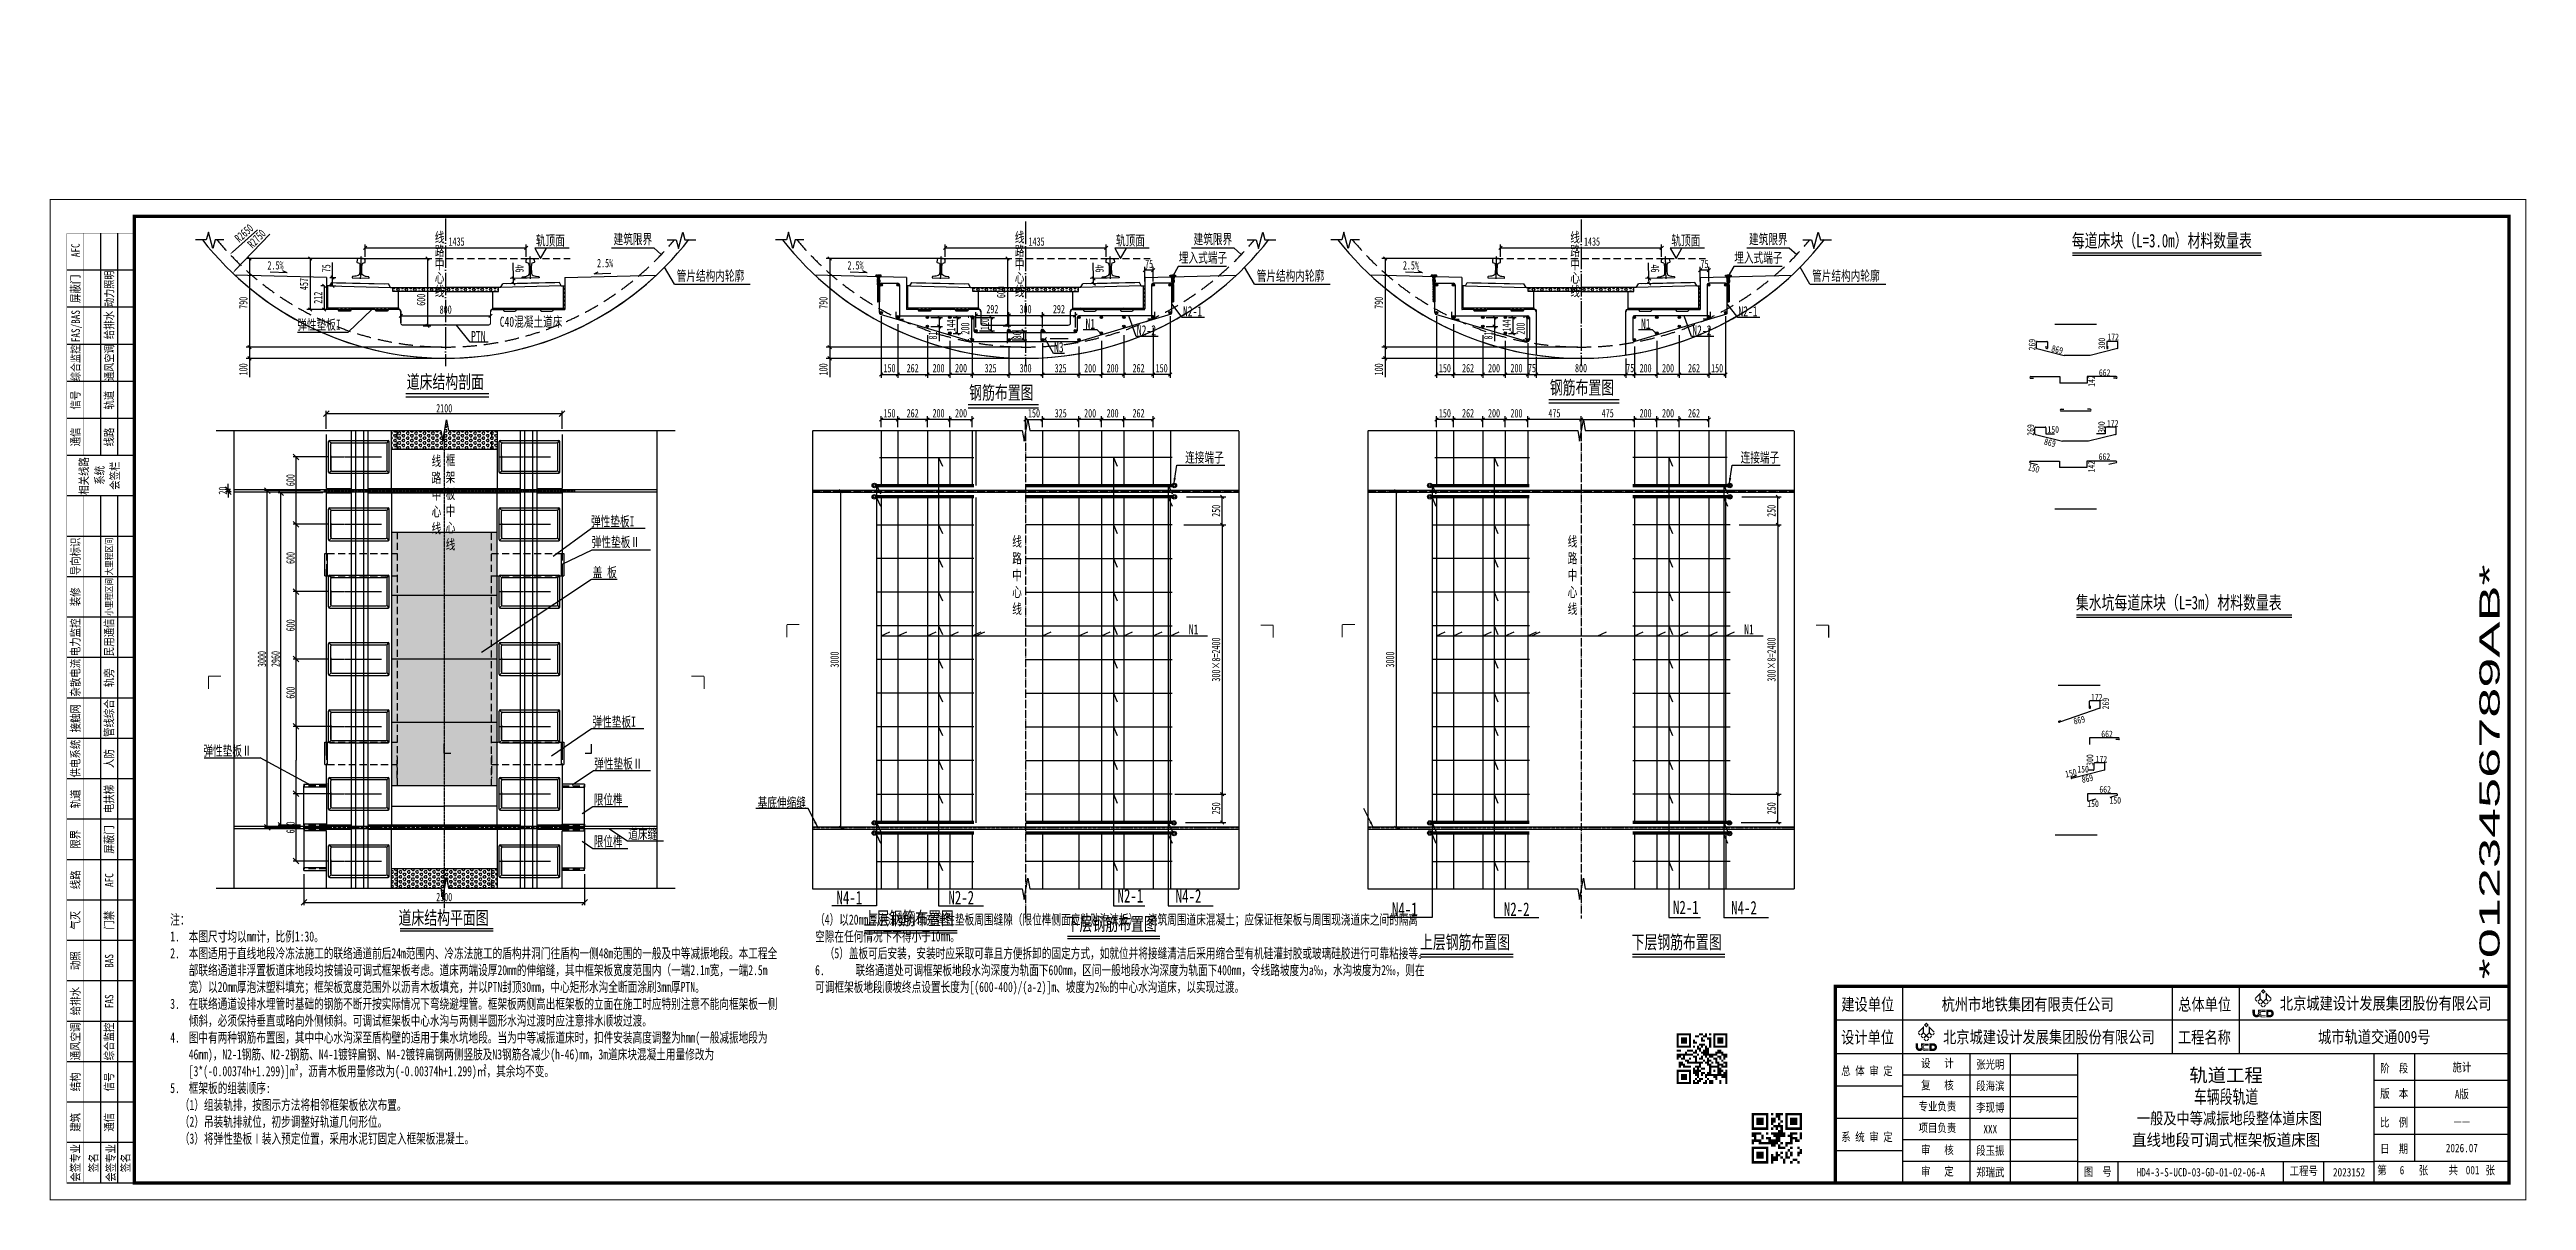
# Model space of a CAD drawing. Header units: millimetres. Extents: x -1537 to 20523, y -39880 to -29629.
import ezdxf
from ezdxf.enums import TextEntityAlignment as Align

# ---------------------------------------------------------------- set-up
doc = ezdxf.new("R2010")
doc.units = ezdxf.units.MM
for name, pattern in [('ACAD_ISO04W100', [30.5, 24, -3, 0.5, -3]), ('CENTER', [4.1, 3, -0.5, 0.1, -0.5]), ('DASHED', [19.05, 12.7, -6.35]), ('DOTE', [2.42, 2, -0.2, 0.02, -0.2])]:
    doc.linetypes.add(name, pattern=pattern)
doc.layers.get('Defpoints').update_dxf_attribs({"color": 250})
for name, color, linetype in [('07', 6, 'CENTER'), ('2', 4, 'Continuous'), ('4', 4, 'Continuous'), ('Axes', 7, 'ACAD_ISO04W100'), ('BZ', 7, 'Continuous'), ('DOT', 6, 'DOTE'), ('D■02 地材填充', 250, 'Continuous'), ('FF-Finish Size', 51, 'Continuous'), ('GesoftDrawFrameCountersignBlockLayer', 7, 'Continuous'), ('GesoftDrawFrameCountersignLayer', 7, 'Continuous'), ('GesoftDrawFrameFrameBlockLayer', 7, 'Continuous'), ('GesoftDrawFrameInLineLayer', 85, 'Continuous'), ('GesoftDrawFrameOutLineLayer', 180, 'Continuous'), ('GesoftDrawFrameTitleLayer', 7, 'Continuous'), ('P★10 文字说明', 50, 'Continuous'), ('Q◆03 公共标注', 44, 'Continuous'), ('Wall-混凝土墙', 200, 'Continuous'), ('Z☆06 引线层', 44, 'Continuous'), ('Z☆09 辅助线', 60, 'Continuous'), ('尺寸标注', 7, 'Continuous'), ('枠', 6, 'Continuous'), ('标注', 3, 'Continuous'), ('粗实线', 4, 'Continuous'), ('钢筋', 4, 'Continuous'), ('铁垫板', 7, 'Continuous')]:
    doc.layers.add(name, color=color, linetype=linetype)
doc.styles.add('HZ', font='SimSun.ttf', dxfattribs={"width": 0.7})
doc.styles.add('HZTXT', font='NSimSun.ttf', dxfattribs={"width": 0.7})
doc.styles.get("Standard").update_dxf_attribs({"font": 'arial.ttf'})
doc.styles.add('宋体', font='SimSun.ttf', dxfattribs={"width": 0.7})
doc.styles.add('宋体样式', font='SimSun.ttf', dxfattribs={"width": 0.8})
doc.styles.add('宋体样式宽度0.65', font='SimSun.ttf', dxfattribs={"width": 0.65})
doc.styles.add('宋体样式宽度0.7', font='SimSun.ttf', dxfattribs={"width": 0.7})
doc.styles.add('宋体样式宽度0.8', font='SimSun.ttf', dxfattribs={"width": 0.8})
doc.styles.add('条形码', font='BC_C39.FBC', dxfattribs={"height": 11})
doc.dimstyles.new('1比30', dxfattribs={"dimscale": 30, "dimtxt": 2.5, "dimasz": 1, "dimexe": 1, "dimexo": 1, "dimtad": 3, "dimdec": 0, "dimzin": 0, "dimdsep": 46, "dimtxsty": '宋体', "dimblk": 'OBLIQUE', "dimcen": 0.09, "dimadec": 0, "dimazin": 0, "dimtfac": 1, "dimtdec": 0, "dimtofl": 0, "dimtmove": 0, "dimatfit": 3, "dimfxl": 0, "dimtolj": 1, "dimtzin": 0, "dimarcsym": 0})
doc.dimstyles.new('DIMN', dxfattribs={"dimtxt": 75, "dimasz": 50, "dimexe": 25, "dimexo": 30.0005, "dimgap": 10, "dimtad": 1, "dimdec": 0, "dimzin": 0, "dimdsep": 46, "dimtxsty": 'HZ', "dimblk": 'OBLIQUE', "dimcen": 0, "dimclrt": 7, "dimazin": 2, "dimtfac": 1, "dimtdec": 0, "dimtix": 1, "dimtmove": 2, "dimatfit": 3, "dimfxl": 0, "dimtolj": 1, "dimtzin": 0, "dimarcsym": 0})
doc.dimstyles.get("Standard").update_dxf_attribs({"dimtxt": 0.18, "dimasz": 0.18, "dimexe": 0.18, "dimexo": 0.0625, "dimgap": 0.09, "dimtad": 0, "dimtih": 1, "dimtoh": 1, "dimdec": 4, "dimzin": 0, "dimdsep": 46, "dimtxsty": 'Standard', "dimcen": 0.09, "dimadec": 0, "dimazin": 0, "dimtfac": 1, "dimtdec": 4, "dimtofl": 0, "dimtmove": 0, "dimatfit": 3, "dimfxl": 0, "dimtolj": 1, "dimtzin": 0, "dimarcsym": 0})
pattern_1 = [(45, (-519313.5, -18484.084), (-17.6776695, 17.6776695), []), (135, (-519313.5, -18484.084), (-17.6776695, -17.6776695), [])]
pattern_2 = [(0, (-519313.5, -18484.084), (0, 21.6506351), [12.5, -25]), (120, (-519313.5, -18484.084), (-18.75, -10.82531755), [12.5, -25]), (60, (-519301, -18484.084), (-18.75, 10.82531755), [12.5, -25])]
pattern_3 = [(45, (-514147.68, -18484.084), (-17.6776695, 17.6776695), []), (135, (-514147.68, -18484.084), (-17.6776695, -17.6776695), [])]
pattern_4 = [(0, (-514147.68, -18484.084), (0, 21.6506351), [12.5, -25]), (120, (-514147.68, -18484.084), (-18.75, -10.82531755), [12.5, -25]), (60, (-514135.18, -18484.084), (-18.75, 10.82531755), [12.5, -25])]
pattern_5 = [(45, (-509200.607, -18484.084), (-17.6776695, 17.6776695), []), (135, (-509200.607, -18484.084), (-17.6776695, -17.6776695), [])]
pattern_6 = [(0, (-509200.607, -18484.084), (0, 21.6506351), [12.5, -25]), (120, (-509200.607, -18484.084), (-18.75, -10.82531755), [12.5, -25]), (60, (-509188.107, -18484.084), (-18.75, 10.82531755), [12.5, -25])]

msp = doc.modelspace()

# ---------------------------------------------------------------- texts
at = {"color": 3, "style": '宋体样式宽度0.7', "width": 0.7}
for s, p in [('弹性垫板I', (669.39587, -32124.14395)), ('PTN', (2217.27694, -32226.15326)), ('弹性垫板I', (3285.4097, -33875.83734)), ('弹性垫板Ⅱ', (3291.867, -34059.57327)), ('盖 板', (3300.2465, -34329.96475)), ('弹性垫板I', (3298.95694, -35660.4422)), ('弹性垫板Ⅱ', (-166.89399, -35918.77042)), ('弹性垫板Ⅱ', (3313.93743, -36034.06482)), ('限位榫', (3308.93927, -36353.55383)), ('道床缝', (3616.75522, -36660.30923)), ('限位榫', (3308.93927, -36726.47953))]:
    msp.add_text(s, height=90, dxfattribs=at).set_placement(p)
note = msp.add_mtext_dynamic_manual_height_columns('\\A1;注：\\P\\pi-164.9997,l164.9997,t164.9997,247.5;1.^I本图尺寸均以mm计，比例1:30。\\P2.^I本图适用于直线地段{\\A0;冷冻法施工的联络通道前后24m范围内、冷冻法施工的盾构井洞门往盾构一侧48m范围的一般及中等减振地段}。本工程全部联络通道非浮置板道床地段均按铺设可调式框架板考虑。道床两端设厚20mm的伸缩缝，其中框架板宽度范围内（一端2.1m宽，一端2.5m宽）以{\\A0;20mm厚泡沫塑料填充}；框架板宽度范围外以沥青木板填充，并以PTN封顶30mm，中心矩形水沟全断面涂刷3mm厚PTN。\\P3.^I在联络通道设排水埋管时基础的钢筋不断开按实际情况下弯绕避埋管。框架板两侧高出框架板的立面在施工时应特别注意不能向框架板一侧倾斜，必须保持垂直或略向外侧倾斜。可调试框架板中心水沟与两侧半圆形水沟过渡时应注意排水顺坡过渡。\\P4.^I图中有两种钢筋布置图，其中中心水沟深至盾构壁的适用于集水坑地段。{\\A0;当为中等减振道床时，扣件安装高度调整为hmm(一般减振地段为46mm)，N2-1钢筋、N2-2钢筋、N4-1镀锌扁钢、N4-2镀锌扁钢两侧竖肢及N3钢筋各减少(h-46)mm，3m道床块混凝土用量修改为[3*(-0.00374h+1.299)]m³，沥青木板用量修改为(-0.00374h+1.299)㎡，其余均不变。}\\P5.^I框架板的组装顺序:\\P\\pi0,l0,tz;  （1）组装轨排，按图示方法将相邻框架板依次布置。\\P  （2）吊装轨排就位，初步调整好轨道几何形位。\\P  （3）将弹性垫板Ⅰ装入预定位置，采用水泥钉固定入框架板混凝土。\\P', width=5419.4124899, gutter_width=324.35485, heights=[2403.17487, 0], dxfattribs=dict(insert=(-462.35276, -37332.72246), char_height=90, attachment_point=1, style='宋体样式宽度0.7'))
for column, words in zip(note.columns.linked_columns, ['\\A1;  \\P\\P（4）以20mm厚泡沫塑料填充弹性垫板周围缝隙（限位榫侧面应粘贴泡沫板），浇筑周围道床混凝土；应保证框架板与周围现浇道床之间的隔离空隙在任何情况下不得小于10mm。\\P  （5）盖板可后安装，安装时应采取可靠且方便拆卸的固定方式，如就位并将接缝清洁后采用缩合型有机硅灌封胶或玻璃硅胶进行可靠粘接等。{\\A0;\\P\\pi-164.9997,l164.9997,t164.9997,247.5;}6.^I联络通道处可调框架板地段水沟深度为轨面下600mm，区间一般地段水沟深度为轨面下400mm，令线路坡度为a‰，水沟坡度为2‰，则在可调框架板地段顺坡终点设置长度为[(600-400)/(a-2)]m、坡度为2‰的中心水沟道床，以实现过渡。']):
    column.text = words
at = {"layer": '4', "color": 7, "char_height": 90, "width": 30.6173435, "attachment_point": 1, "style": 'HZTXT'}
for insert in [(1865.80203, -33248.20004), (7036.85288, -33965.30889), (11983.92655, -33965.30889)]:
    msp.add_mtext('线路中心线', dxfattribs=dict(at, insert=insert))
at = {"layer": '4', "color": 2, "insert": (1991.15888, -33241.19465), "char_height": 90, "width": 30.6173435, "attachment_point": 1, "style": 'HZTXT'}
msp.add_mtext('框架板中心线', dxfattribs=at)
at = {"layer": 'DOT', "char_height": 90, "attachment_point": 1, "line_spacing_factor": 0.8, "style": '宋体'}
for insert in [(1894.23358, -31256.63811), (7060.05216, -31256.63811), (12007.12584, -31256.63811)]:
    msp.add_mtext_dynamic_manual_height_columns('线路中心线', width=136.839806, gutter_width=600, heights=[0], dxfattribs=dict(at, insert=insert))
at = {"layer": 'P★10 文字说明', "color": 0, "style": '宋体样式宽度0.7', "width": 0.7}
for p in [(403.65115, -31587.75906), (3339.2434, -31568.25271), (5569.46972, -31587.75906), (10516.5434, -31587.75906)]:
    msp.add_text('2.5%%%', height=75, dxfattribs=at).set_placement(p)
at = {"layer": 'Z☆06 引线层', "char_height": 90, "attachment_point": 7, "style": '宋体'}
for insert in [(8577.07535, -33316.3676), (13524.14903, -33316.3676)]:
    msp.add_mtext('\\A1;连接端子', dxfattribs=dict(at, insert=insert))
at = {"layer": 'Z☆06 引线层', "insert": (4769.85438, -36391.26786), "char_height": 90, "width": 466.5740514, "attachment_point": 7, "style": '宋体'}
msp.add_mtext('\\A1;基底伸缩缝', dxfattribs=at)
at = {"layer": '标注', "width": 0.7}
for s, height, style, p in [('轨顶面', 90, '宋体', (2794.65192, -31373.31979)), ('建筑限界', 90, '宋体', (3486.41235, -31362.02539)), ('轨顶面', 90, '宋体', (7960.4705, -31373.31979)), ('建筑限界', 90, '宋体', (8652.23092, -31362.02539)), ('轨顶面', 90, '宋体', (12907.54418, -31373.31979)), ('建筑限界', 90, '宋体', (13599.3046, -31362.02539)), ('每道床块（L=3.0m）材料数量表', 120, '宋体样式宽度0.7', (16474.4834, -31390.23134)), ('埋入式端子', 90, '宋体', (8520.6505, -31527.12046)), ('埋入式端子', 90, '宋体', (13467.72418, -31527.12046)), ('管片结构内轮廓', 90, '宋体', (4048.38188, -31688.0262)), ('管片结构内轮廓', 90, '宋体', (9214.20045, -31688.0262)), ('管片结构内轮廓', 90, '宋体', (14161.27413, -31688.0262)), ('N2-1', 90, '宋体样式宽度0.7', (8557.23337, -32004.52563)), ('N2-1', 90, '宋体样式宽度0.7', (13504.30705, -32004.52563)), ('C40混凝土道床', 90, '宋体', (2472.13873, -32097.92855)), ('N1', 90, '宋体样式宽度0.7', (7690.14466, -32116.27005)), ('N2-2', 90, '宋体样式宽度0.7', (8146.47266, -32174.26543)), ('N1', 90, '宋体样式宽度0.7', (12637.21834, -32116.27005)), ('N2-2', 90, '宋体样式宽度0.7', (13093.54634, -32174.26543)), ('172', 60, '宋体样式宽度0.7', (16791.25917, -32218.00598)), ('N3', 90, '宋体样式宽度0.7', (7409.06905, -32325.24863)), ('道床结构剖面', 120, '宋体', (1644.00801, -32647.53653)), ('钢筋布置图', 120, '宋体', (6653.69282, -32743.79464)), ('钢筋布置图', 120, '宋体', (11824.91761, -32699.11354)), ('662', 60, '宋体样式宽度0.7', (16715.38777, -32536.42035)), ('150', 60, '宋体样式宽度0.7', (16257.08513, -33042.22996)), ('172', 60, '宋体样式宽度0.7', (16787.03312, -32988.41878)), ('662', 60, '宋体样式宽度0.7', (16713.33758, -33284.47712)), ('集水坑每道床块（L=3m）材料数量表', 120, '宋体样式宽度0.7', (16510.41834, -34614.55993)), ('N1', 90, '宋体样式宽度0.7', (8609.01861, -34838.58984)), ('N1', 90, '宋体样式宽度0.7', (13556.09229, -34838.58984)), ('172', 60, '宋体样式宽度0.7', (16644.86974, -35427.83641)), ('662', 60, '宋体样式宽度0.7', (16736.6569, -35754.64379)), ('172', 60, '宋体样式宽度0.7', (16686.43723, -35978.94259)), ('150', 60, '宋体样式宽度0.7', (16523.25031, -36068.12843)), ('150', 60, '宋体样式宽度0.7', (16612.04656, -36375.80572)), ('662', 60, '宋体样式宽度0.7', (16719.6465, -36248.15152)), ('150', 60, '宋体样式宽度0.7', (16809.74352, -36345.91155)), ('N2-2', 120, '宋体样式宽度0.7', (6468.5088, -37241.65573)), ('N2-1', 120, '宋体样式宽度0.7', (7974.88971, -37225.76654)), ('N4-2', 120, '宋体样式宽度0.7', (8492.89111, -37228.62722)), ('N2-2', 120, '宋体样式宽度0.7', (11415.58248, -37345.20163)), ('N2-1', 120, '宋体样式宽度0.7', (12921.96339, -37329.31244)), ('N4-2', 120, '宋体样式宽度0.7', (13439.96478, -37332.17312)), ('道床结构平面图', 120, '宋体样式宽度0.7', (1571.18115, -37422.27361)), ('上层钢筋布置图', 120, '宋体样式宽度0.7', (5714.77003, -37426.17226)), ('下层钢筋布置图', 120, '宋体样式宽度0.7', (7521.81001, -37476.69556)), ('上层钢筋布置图', 120, '宋体样式宽度0.7', (10668.44538, -37638.66446)), ('下层钢筋布置图', 120, '宋体样式宽度0.7', (12553.11496, -37638.66446))]:
    msp.add_text(s, height=height, dxfattribs=dict(at, style=style)).set_placement(p)
at = {"layer": '标注', "style": '宋体样式宽度0.7', "width": 0.7}
for s, height, rotation, p in [('269', 60, 89.784251327, (16149.44532, -32308.59676)), ('869', 60, 345.794927605, (16287.2724, -32316.85463)), ('300', 60, 89.784251327, (16770.16893, -32299.09513)), ('142', 60, 90, (16679.54749, -32632.44653)), ('269', 60, 89.784251327, (16136.8012, -33068.38076)), ('300', 60, 89.784251327, (16768.05407, -33042.79113)), ('869', 60, 345.794927605, (16222.41973, -33146.67932)), ('150', 60, 345.794927605, (16078.15384, -33374.65273)), ('142', 60, 90, (16678.28882, -33394.38378)), ('269', 60, 89.784251327, (16805.54671, -35506.23766)), ('869', 60, 12.506714989, (16496.30205, -35641.30449)), ('300', 60, 89.784251327, (16664.18161, -36008.37847)), ('150', 60, 12.506714989, (16421.84796, -36113.86515)), ('869', 60, 12.506714989, (16568.43556, -36162.11506)), ('N4-1', 120, 360, (5471.93368, -37241.65573)), ('N4-1', 120, 360, (10419.00736, -37345.20163))]:
    msp.add_text(s, height=height, rotation=rotation, dxfattribs=at).set_placement(p)

# ---------------------------------------------------------------- blocks, each defined once
blk = doc.blocks.new('_Oblique')
at = {"color": 0, "linetype": 'ByBlock', "lineweight": -2}
blk.add_line((-0.5, -0.5), (0.5, 0.5), dxfattribs=at)
blk = doc.blocks.new('*D4')
at = {"layer": 'Defpoints', "color": 0, "transparency": 16777216}
for p in [(1273, -31504), (2708, -31395), (2708, -31504)]:
    blk.add_point(p, dxfattribs=at)
at = {"layer": '标注', "color": 0, "lineweight": -2, "transparency": 16777216}
for p, q in [((1273, -31474), (1273, -31365)), ((1273, -31395), (2708, -31395)), ((2708, -31474), (2708, -31365))]:
    blk.add_line(p, q, dxfattribs=at)
at = {"layer": '标注', "color": 0, "lineweight": -2, "transparency": 16777216, "xscale": 30, "yscale": 30, "zscale": 30, "rotation": 180}
blk.add_blockref('_Oblique', (1273, -31395), dxfattribs=at)
at = {"layer": '标注', "color": 0, "lineweight": -2, "transparency": 16777216, "xscale": 30, "yscale": 30, "zscale": 30}
blk.add_blockref('_Oblique', (2708, -31395), dxfattribs=at)
at = {"layer": '标注', "color": 0, "transparency": 16777216, "insert": (2088, -31339), "char_height": 75, "attachment_point": 5, "style": '宋体'}
blk.add_mtext('\\A1;1435', dxfattribs=at)
blk = doc.blocks.new('*D5')
at = {"layer": 'Defpoints', "color": 0, "transparency": 16777216}
for p in [(1238, -31489), (245, -32279), (1991, -32279)]:
    blk.add_point(p, dxfattribs=at)
at = {"layer": '标注', "color": 0, "lineweight": -2, "transparency": 16777216}
for p, q in [((1208, -31489), (215, -31489)), ((245, -31489), (245, -32279)), ((1961, -32279), (215, -32279))]:
    blk.add_line(p, q, dxfattribs=at)
at = {"layer": '标注', "color": 0, "lineweight": -2, "transparency": 16777216, "xscale": 30, "yscale": 30, "zscale": 30}
for p, rotation in [((245, -31489), 90), ((245, -32279), 270)]:
    blk.add_blockref('_Oblique', p, dxfattribs=dict(at, rotation=rotation))
at = {"layer": '标注', "color": 0, "transparency": 16777216, "insert": (189, -31884), "char_height": 75, "attachment_point": 5, "rotation": 90, "style": '宋体'}
blk.add_mtext('\\A1;790', dxfattribs=at)
blk = doc.blocks.new('*D6')
at = {"layer": 'Defpoints', "color": 0, "transparency": 16777216}
for p in [(2596, -31714), (2747, -31665), (2749, -31710)]:
    blk.add_point(p, dxfattribs=at)
at = {"layer": '标注', "color": 0, "lineweight": -2, "transparency": 16777216}
for p, q in [((2595, -31668), (2591, -31527)), ((2718, -31665), (2565, -31669)), ((2719, -31711), (2566, -31715)), ((2596, -31714), (2595, -31668))]:
    blk.add_line(p, q, dxfattribs=at)
at = {"layer": '标注', "color": 0, "lineweight": -2, "transparency": 16777216, "xscale": 30, "yscale": 30, "zscale": 30}
for p, rotation in [((2595, -31668), 91.43209618416522), ((2596, -31714), 271.4320961841652)]:
    blk.add_blockref('_Oblique', p, dxfattribs=dict(at, rotation=rotation))
at = {"layer": '标注', "color": 0, "transparency": 16777216, "insert": (2649, -31579), "char_height": 75, "attachment_point": 5, "rotation": 271.4321, "style": '宋体'}
blk.add_mtext('\\A1;46', dxfattribs=at)
blk = doc.blocks.new('*D7')
at = {"layer": 'Defpoints', "color": 0, "transparency": 16777216}
for p in [(245, -32379), (1991, -32279), (1991, -32379)]:
    blk.add_point(p, dxfattribs=at)
at = {"layer": '标注', "color": 0, "lineweight": -2, "transparency": 16777216}
for p, q in [((1961, -32279), (215, -32279)), ((1961, -32379), (215, -32379)), ((245, -32279), (245, -32379)), ((245, -32379), (245, -32546))]:
    blk.add_line(p, q, dxfattribs=at)
at = {"layer": '标注', "color": 0, "lineweight": -2, "transparency": 16777216, "xscale": 30, "yscale": 30, "zscale": 30}
for p, rotation in [((245, -32279), 90), ((245, -32379), 270)]:
    blk.add_blockref('_Oblique', p, dxfattribs=dict(at, rotation=rotation))
at = {"layer": '标注', "color": 0, "transparency": 16777216, "insert": (189, -32477), "char_height": 75, "attachment_point": 5, "rotation": 90, "style": '宋体'}
blk.add_mtext('\\A1;100', dxfattribs=at)
blk = doc.blocks.new('*D9')
at = {"layer": 'Defpoints', "color": 0, "transparency": 16777216}
for p in [(1238, -31489), (785, -31945), (929, -31945)]:
    blk.add_point(p, dxfattribs=at)
at = {"layer": 'Wall-混凝土墙', "color": 0, "lineweight": -2, "transparency": 16777216}
for p, q in [((1208, -31489), (755, -31489)), ((785, -31489), (785, -31945)), ((899, -31945), (755, -31945))]:
    blk.add_line(p, q, dxfattribs=at)
at = {"layer": 'Wall-混凝土墙', "color": 0, "lineweight": -2, "transparency": 16777216, "xscale": 30, "yscale": 30, "zscale": 30}
for p, rotation in [((785, -31489), 90), ((785, -31945), 270)]:
    blk.add_blockref('_Oblique', p, dxfattribs=dict(at, rotation=rotation))
at = {"layer": 'Wall-混凝土墙', "color": 0, "transparency": 16777216, "insert": (729, -31717), "char_height": 75, "attachment_point": 5, "rotation": 90, "style": '宋体'}
blk.add_mtext('\\A1;457', dxfattribs=at)
blk = doc.blocks.new('*D10')
at = {"layer": 'Defpoints', "color": 0, "transparency": 16777216}
for p in [(941, -31733), (910, -31945), (966, -31945)]:
    blk.add_point(p, dxfattribs=at)
at = {"layer": 'Wall-混凝土墙', "color": 0, "lineweight": -2, "transparency": 16777216}
for p, q in [((911, -31733), (880, -31733)), ((910, -31733), (910, -31945)), ((936, -31945), (880, -31945))]:
    blk.add_line(p, q, dxfattribs=at)
at = {"layer": 'Wall-混凝土墙', "color": 0, "lineweight": -2, "transparency": 16777216, "xscale": 30, "yscale": 30, "zscale": 30}
for p, rotation in [((910, -31733), 90), ((910, -31945), 270)]:
    blk.add_blockref('_Oblique', p, dxfattribs=dict(at, rotation=rotation))
at = {"layer": 'Wall-混凝土墙', "color": 0, "transparency": 16777216, "insert": (854, -31839), "char_height": 75, "attachment_point": 5, "rotation": 90, "style": '宋体'}
blk.add_mtext('\\A1;212', dxfattribs=at)
blk = doc.blocks.new('*D8')
at = {"layer": 'Defpoints', "color": 0, "transparency": 16777216}
for p in [(1238, -31489), (1760, -32089), (1828, -32089)]:
    blk.add_point(p, dxfattribs=at)
at = {"layer": 'Wall-混凝土墙', "color": 0, "lineweight": -2, "transparency": 16777216}
for p, q in [((1268, -31489), (1858, -31489)), ((1828, -31489), (1828, -32089)), ((1790, -32089), (1858, -32089))]:
    blk.add_line(p, q, dxfattribs=at)
at = {"layer": 'Wall-混凝土墙', "color": 0, "lineweight": -2, "transparency": 16777216, "xscale": 30, "yscale": 30, "zscale": 30}
for p, rotation in [((1828, -31489), 90), ((1828, -32089), 270)]:
    blk.add_blockref('_Oblique', p, dxfattribs=dict(at, rotation=rotation))
at = {"layer": 'Wall-混凝土墙', "color": 0, "transparency": 16777216, "insert": (1772, -31857), "char_height": 75, "attachment_point": 5, "rotation": 90, "style": '宋体'}
blk.add_mtext('\\A1;600', dxfattribs=at)
blk = doc.blocks.new('*D11')
at = {"color": 0, "lineweight": -2, "transparency": 16777216}
blk.add_line((314, -31233), (92, -31433), dxfattribs=at)
at = {"color": 0, "transparency": 16777216}
blk.add_solid([(88, -31430), (95, -31437), (70, -31453)], dxfattribs=at)
at = {"layer": 'Defpoints', "color": 0, "transparency": 16777216}
for p in [(2034, -29675), (70, -31453)]:
    blk.add_point(p, dxfattribs=at)
at = {"color": 0, "transparency": 16777216, "insert": (195, -31264), "char_height": 75, "attachment_point": 5, "rotation": 42.1494, "style": '宋体'}
blk.add_mtext('\\A1;R2650', dxfattribs=at)
blk = doc.blocks.new('*D18')
at = {"layer": 'Defpoints', "color": 0, "transparency": 16777216}
for p in [(523, -33577), (928, -33577), (728, -36537)]:
    blk.add_point(p, dxfattribs=at)
at = {"layer": 'Q◆03 公共标注', "color": 0, "lineweight": -2, "transparency": 16777216}
for p, q in [((898, -33577), (498, -33577)), ((523, -36537), (523, -33577)), ((698, -36537), (498, -36537))]:
    blk.add_line(p, q, dxfattribs=at)
at = {"layer": 'Q◆03 公共标注', "color": 0, "lineweight": -2, "transparency": 16777216, "xscale": 50, "yscale": 50, "zscale": 50}
for p, rotation in [((523, -33577), 90), ((523, -36537), 270)]:
    blk.add_blockref('_Oblique', p, dxfattribs=dict(at, rotation=rotation))
at = {"layer": 'Q◆03 公共标注', "color": 7, "transparency": 16777216, "insert": (476, -35057), "char_height": 75, "attachment_point": 5, "rotation": 90, "style": 'HZ'}
blk.add_mtext('\\A1;2960', dxfattribs=at)
blk = doc.blocks.new('*D19')
at = {"layer": 'Defpoints', "color": 0, "transparency": 16777216}
for p in [(402, -33557), (907, -33557), (728, -36557)]:
    blk.add_point(p, dxfattribs=at)
at = {"layer": 'Q◆03 公共标注', "color": 0, "lineweight": -2, "transparency": 16777216}
for p, q in [((877, -33557), (377, -33557)), ((402, -36557), (402, -33557)), ((698, -36557), (377, -36557))]:
    blk.add_line(p, q, dxfattribs=at)
at = {"layer": 'Q◆03 公共标注', "color": 0, "lineweight": -2, "transparency": 16777216, "xscale": 50, "yscale": 50, "zscale": 50}
for p, rotation in [((402, -33557), 90), ((402, -36557), 270)]:
    blk.add_blockref('_Oblique', p, dxfattribs=dict(at, rotation=rotation))
at = {"layer": 'Q◆03 公共标注', "color": 7, "transparency": 16777216, "insert": (354, -35057), "char_height": 75, "attachment_point": 5, "rotation": 90, "style": 'HZ'}
blk.add_mtext('\\A1;3000', dxfattribs=at)
blk = doc.blocks.new('*D20')
at = {"layer": 'Defpoints', "color": 0, "transparency": 16777216}
for p in [(928, -33036), (3028, -32871), (3028, -33036)]:
    blk.add_point(p, dxfattribs=at)
at = {"layer": 'Q◆03 公共标注', "color": 0, "lineweight": -2, "transparency": 16777216}
for p, q in [((928, -33006), (928, -32846)), ((3028, -33006), (3028, -32846)), ((928, -32871), (3028, -32871))]:
    blk.add_line(p, q, dxfattribs=at)
at = {"layer": 'Q◆03 公共标注', "color": 0, "lineweight": -2, "transparency": 16777216, "xscale": 50, "yscale": 50, "zscale": 50, "rotation": 180}
blk.add_blockref('_Oblique', (928, -32871), dxfattribs=at)
at = {"layer": 'Q◆03 公共标注', "color": 0, "lineweight": -2, "transparency": 16777216, "xscale": 50, "yscale": 50, "zscale": 50}
blk.add_blockref('_Oblique', (3028, -32871), dxfattribs=at)
at = {"layer": 'Q◆03 公共标注', "color": 7, "transparency": 16777216, "insert": (1978, -32824), "char_height": 75, "attachment_point": 5, "style": 'HZ'}
blk.add_mtext('\\A1;2100', dxfattribs=at)
blk = doc.blocks.new('*D21')
at = {"layer": 'Defpoints', "color": 0, "transparency": 16777216}
for p in [(728, -36942), (3228, -36942), (3228, -37225)]:
    blk.add_point(p, dxfattribs=at)
at = {"layer": 'Q◆03 公共标注', "color": 0, "lineweight": -2, "transparency": 16777216}
for p, q in [((728, -36972), (728, -37250)), ((3228, -36972), (3228, -37250)), ((728, -37225), (3228, -37225))]:
    blk.add_line(p, q, dxfattribs=at)
at = {"layer": 'Q◆03 公共标注', "color": 0, "lineweight": -2, "transparency": 16777216, "xscale": 50, "yscale": 50, "zscale": 50, "rotation": 180}
blk.add_blockref('_Oblique', (728, -37225), dxfattribs=at)
at = {"layer": 'Q◆03 公共标注', "color": 0, "lineweight": -2, "transparency": 16777216, "xscale": 50, "yscale": 50, "zscale": 50}
blk.add_blockref('_Oblique', (3228, -37225), dxfattribs=at)
at = {"layer": 'Q◆03 公共标注', "color": 7, "transparency": 16777216, "insert": (1978, -37177), "char_height": 75, "attachment_point": 5, "style": 'HZ'}
blk.add_mtext('\\A1;2500', dxfattribs=at)
blk = doc.blocks.new('*D22')
at = {"layer": 'BZ', "color": 0, "lineweight": -2, "transparency": 16777216}
for p, q in [((1508, -36247), (1508, -36368)), ((1509, -36368), (1978, -36368)), ((2448, -36368), (1979, -36368)), ((2448, -36247), (2448, -36368))]:
    blk.add_line(p, q, dxfattribs=at)
at = {"layer": 'BZ', "color": 0, "transparency": 16777216}
for points in [[(1509, -36368), (1509, -36368), (1508, -36368)], [(2448, -36368), (2448, -36368), (2448, -36368)]]:
    blk.add_solid(points, dxfattribs=at)
at = {"layer": 'Defpoints', "color": 0, "transparency": 16777216}
for p in [(1508, -36247), (2448, -36247), (2448, -36368)]:
    blk.add_point(p, dxfattribs=at)
at = {"layer": 'BZ', "color": 0, "transparency": 16777216, "insert": (1978, -36368), "char_height": 0.18, "attachment_point": 5}
blk.add_mtext('\\A1;940.0000', dxfattribs=at)
blk = doc.blocks.new('*D17')
at = {"layer": 'BZ', "color": 0, "lineweight": -2, "transparency": 16777216}
for p, q in [((967, -35657), (658, -35657)), ((659, -35657), (659, -35957)), ((659, -36257), (659, -35957)), ((967, -36257), (658, -36257))]:
    blk.add_line(p, q, dxfattribs=at)
at = {"layer": 'BZ', "color": 0, "transparency": 16777216}
for points in [[(659, -35657), (659, -35657), (659, -35657)], [(659, -36257), (659, -36257), (659, -36257)]]:
    blk.add_solid(points, dxfattribs=at)
at = {"layer": 'Defpoints', "color": 0, "transparency": 16777216}
for p in [(659, -35657), (967, -35657), (967, -36257)]:
    blk.add_point(p, dxfattribs=at)
at = {"layer": 'BZ', "color": 0, "transparency": 16777216, "insert": (659, -35957), "char_height": 0.18, "attachment_point": 5}
blk.add_mtext('\\A1;600.0000', dxfattribs=at)
blk = doc.blocks.new('*D12')
at = {"layer": 'Defpoints', "color": 0, "transparency": 16777216}
for p in [(659, -33857), (967, -33857), (967, -34457)]:
    blk.add_point(p, dxfattribs=at)
at = {"layer": 'Q◆03 公共标注', "color": 0, "lineweight": -2, "transparency": 16777216}
for p, q in [((937, -33857), (634, -33857)), ((659, -34457), (659, -33857)), ((937, -34457), (634, -34457))]:
    blk.add_line(p, q, dxfattribs=at)
at = {"layer": 'Q◆03 公共标注', "color": 0, "lineweight": -2, "transparency": 16777216, "xscale": 50, "yscale": 50, "zscale": 50}
for p, rotation in [((659, -33857), 90), ((659, -34457), 270)]:
    blk.add_blockref('_Oblique', p, dxfattribs=dict(at, rotation=rotation))
at = {"layer": 'Q◆03 公共标注', "color": 7, "transparency": 16777216, "insert": (609, -34157), "char_height": 75, "attachment_point": 5, "rotation": 90, "style": 'HZ'}
blk.add_mtext('\\A1;600', dxfattribs=at)
blk = doc.blocks.new('*D13')
at = {"layer": 'Defpoints', "color": 0, "transparency": 16777216}
for p in [(659, -33257), (967, -33257), (967, -33857)]:
    blk.add_point(p, dxfattribs=at)
at = {"layer": 'Q◆03 公共标注', "color": 0, "lineweight": -2, "transparency": 16777216}
for p, q in [((937, -33257), (634, -33257)), ((659, -33857), (659, -33257)), ((937, -33857), (634, -33857))]:
    blk.add_line(p, q, dxfattribs=at)
at = {"layer": 'Q◆03 公共标注', "color": 0, "lineweight": -2, "transparency": 16777216, "xscale": 50, "yscale": 50, "zscale": 50}
for p, rotation in [((659, -33257), 90), ((659, -33857), 270)]:
    blk.add_blockref('_Oblique', p, dxfattribs=dict(at, rotation=rotation))
at = {"layer": 'Q◆03 公共标注', "color": 7, "transparency": 16777216, "insert": (609, -33464), "char_height": 75, "attachment_point": 5, "rotation": 90, "style": 'HZ'}
blk.add_mtext('\\A1;600', dxfattribs=at)
blk = doc.blocks.new('*D14')
at = {"layer": 'Defpoints', "color": 0, "transparency": 16777216}
for p in [(659, -34457), (967, -34457), (967, -35057)]:
    blk.add_point(p, dxfattribs=at)
at = {"layer": 'Q◆03 公共标注', "color": 0, "lineweight": -2, "transparency": 16777216}
for p, q in [((937, -34457), (634, -34457)), ((659, -35057), (659, -34457)), ((937, -35057), (634, -35057))]:
    blk.add_line(p, q, dxfattribs=at)
at = {"layer": 'Q◆03 公共标注', "color": 0, "lineweight": -2, "transparency": 16777216, "xscale": 50, "yscale": 50, "zscale": 50}
for p, rotation in [((659, -34457), 90), ((659, -35057), 270)]:
    blk.add_blockref('_Oblique', p, dxfattribs=dict(at, rotation=rotation))
at = {"layer": 'Q◆03 公共标注', "color": 7, "transparency": 16777216, "insert": (609, -34757), "char_height": 75, "attachment_point": 5, "rotation": 90, "style": 'HZ'}
blk.add_mtext('\\A1;600', dxfattribs=at)
blk = doc.blocks.new('*D15')
at = {"layer": 'Defpoints', "color": 0, "transparency": 16777216}
for p in [(659, -35057), (967, -35057), (967, -35657)]:
    blk.add_point(p, dxfattribs=at)
at = {"layer": 'Q◆03 公共标注', "color": 0, "lineweight": -2, "transparency": 16777216}
for p, q in [((937, -35057), (634, -35057)), ((659, -35657), (659, -35057)), ((937, -35657), (634, -35657))]:
    blk.add_line(p, q, dxfattribs=at)
at = {"layer": 'Q◆03 公共标注', "color": 0, "lineweight": -2, "transparency": 16777216, "xscale": 50, "yscale": 50, "zscale": 50}
for p, rotation in [((659, -35057), 90), ((659, -35657), 270)]:
    blk.add_blockref('_Oblique', p, dxfattribs=dict(at, rotation=rotation))
at = {"layer": 'Q◆03 公共标注', "color": 7, "transparency": 16777216, "insert": (609, -35357), "char_height": 75, "attachment_point": 5, "rotation": 90, "style": 'HZ'}
blk.add_mtext('\\A1;600', dxfattribs=at)
blk = doc.blocks.new('*D16')
at = {"layer": 'Defpoints', "color": 0, "transparency": 16777216}
for p in [(659, -36257), (967, -36257), (967, -36857)]:
    blk.add_point(p, dxfattribs=at)
at = {"layer": 'Q◆03 公共标注', "color": 0, "lineweight": -2, "transparency": 16777216}
for p, q in [((937, -36257), (634, -36257)), ((659, -36857), (659, -36257)), ((937, -36857), (634, -36857))]:
    blk.add_line(p, q, dxfattribs=at)
at = {"layer": 'Q◆03 公共标注', "color": 0, "lineweight": -2, "transparency": 16777216, "xscale": 50, "yscale": 50, "zscale": 50}
for p, rotation in [((659, -36257), 90), ((659, -36857), 270)]:
    blk.add_blockref('_Oblique', p, dxfattribs=dict(at, rotation=rotation))
at = {"layer": 'Q◆03 公共标注', "color": 7, "transparency": 16777216, "insert": (609, -36557), "char_height": 75, "attachment_point": 5, "rotation": 90, "style": 'HZ'}
blk.add_mtext('\\A1;600', dxfattribs=at)
blk = doc.blocks.new('*D23')
at = {"layer": 'Defpoints', "color": 0, "transparency": 16777216}
for p in [(55, -33547), (106, -33547), (106, -33567)]:
    blk.add_point(p, dxfattribs=at)
at = {"layer": 'Q◆03 公共标注', "color": 0, "lineweight": -2, "transparency": 16777216}
for p, q in [((55, -33547), (55, -33497)), ((76, -33547), (30, -33547)), ((76, -33567), (30, -33567)), ((55, -33567), (55, -33547)), ((55, -33567), (55, -33617))]:
    blk.add_line(p, q, dxfattribs=at)
at = {"layer": 'Q◆03 公共标注', "color": 0, "lineweight": -2, "transparency": 16777216, "xscale": 50, "yscale": 50, "zscale": 50}
for p, rotation in [((55, -33547), 270), ((55, -33567), 90)]:
    blk.add_blockref('_Oblique', p, dxfattribs=dict(at, rotation=rotation))
at = {"layer": 'Q◆03 公共标注', "color": 7, "transparency": 16777216, "insert": (7, -33557), "char_height": 75, "attachment_point": 5, "rotation": 90, "style": 'HZ'}
blk.add_mtext('\\A1;20', dxfattribs=at)
blk = doc.blocks.new('*D25')
at = {"layer": 'Defpoints', "color": 0, "transparency": 16777216}
for p in [(6439, -31504), (7874, -31395), (7874, -31504)]:
    blk.add_point(p, dxfattribs=at)
at = {"layer": '标注', "color": 0, "lineweight": -2, "transparency": 16777216}
for p, q in [((6439, -31474), (6439, -31365)), ((6439, -31395), (7874, -31395)), ((7874, -31474), (7874, -31365))]:
    blk.add_line(p, q, dxfattribs=at)
at = {"layer": '标注', "color": 0, "lineweight": -2, "transparency": 16777216, "xscale": 30, "yscale": 30, "zscale": 30, "rotation": 180}
blk.add_blockref('_Oblique', (6439, -31395), dxfattribs=at)
at = {"layer": '标注', "color": 0, "lineweight": -2, "transparency": 16777216, "xscale": 30, "yscale": 30, "zscale": 30}
blk.add_blockref('_Oblique', (7874, -31395), dxfattribs=at)
at = {"layer": '标注', "color": 0, "transparency": 16777216, "insert": (7254, -31339), "char_height": 75, "attachment_point": 5, "style": '宋体'}
blk.add_mtext('\\A1;1435', dxfattribs=at)
blk = doc.blocks.new('*D26')
at = {"layer": 'Defpoints', "color": 0, "transparency": 16777216}
for p in [(6404, -31489), (5411, -32279), (7156, -32279)]:
    blk.add_point(p, dxfattribs=at)
at = {"layer": '标注', "color": 0, "lineweight": -2, "transparency": 16777216}
for p, q in [((6374, -31489), (5381, -31489)), ((5411, -31489), (5411, -32279)), ((7126, -32279), (5381, -32279))]:
    blk.add_line(p, q, dxfattribs=at)
at = {"layer": '标注', "color": 0, "lineweight": -2, "transparency": 16777216, "xscale": 30, "yscale": 30, "zscale": 30}
for p, rotation in [((5411, -31489), 90), ((5411, -32279), 270)]:
    blk.add_blockref('_Oblique', p, dxfattribs=dict(at, rotation=rotation))
at = {"layer": '标注', "color": 0, "transparency": 16777216, "insert": (5355, -31884), "char_height": 75, "attachment_point": 5, "rotation": 90, "style": '宋体'}
blk.add_mtext('\\A1;790', dxfattribs=at)
blk = doc.blocks.new('*D27')
at = {"layer": 'Defpoints', "color": 0, "transparency": 16777216}
for p in [(7762, -31714), (7913, -31665), (7914, -31710)]:
    blk.add_point(p, dxfattribs=at)
at = {"layer": '标注', "color": 0, "lineweight": -2, "transparency": 16777216}
for p, q in [((7761, -31668), (7757, -31527)), ((7883, -31665), (7731, -31669)), ((7884, -31711), (7732, -31715)), ((7762, -31714), (7761, -31668))]:
    blk.add_line(p, q, dxfattribs=at)
at = {"layer": '标注', "color": 0, "lineweight": -2, "transparency": 16777216, "xscale": 30, "yscale": 30, "zscale": 30}
for p, rotation in [((7761, -31668), 91.42977659320968), ((7762, -31714), 271.4297765932097)]:
    blk.add_blockref('_Oblique', p, dxfattribs=dict(at, rotation=rotation))
at = {"layer": '标注', "color": 0, "transparency": 16777216, "insert": (7815, -31579), "char_height": 75, "attachment_point": 5, "rotation": 271.4298, "style": '宋体'}
blk.add_mtext('\\A1;46', dxfattribs=at)
blk = doc.blocks.new('*D28')
at = {"layer": 'Defpoints', "color": 0, "transparency": 16777216}
for p in [(5411, -32379), (7156, -32279), (7156, -32379)]:
    blk.add_point(p, dxfattribs=at)
at = {"layer": '标注', "color": 0, "lineweight": -2, "transparency": 16777216}
for p, q in [((7126, -32279), (5381, -32279)), ((7126, -32379), (5381, -32379)), ((5411, -32279), (5411, -32379)), ((5411, -32379), (5411, -32546))]:
    blk.add_line(p, q, dxfattribs=at)
at = {"layer": '标注', "color": 0, "lineweight": -2, "transparency": 16777216, "xscale": 30, "yscale": 30, "zscale": 30}
for p, rotation in [((5411, -32279), 90), ((5411, -32379), 270)]:
    blk.add_blockref('_Oblique', p, dxfattribs=dict(at, rotation=rotation))
at = {"layer": '标注', "color": 0, "transparency": 16777216, "insert": (5355, -32477), "char_height": 75, "attachment_point": 5, "rotation": 90, "style": '宋体'}
blk.add_mtext('\\A1;100', dxfattribs=at)
blk = doc.blocks.new('*D24')
at = {"layer": 'Defpoints', "color": 0, "transparency": 16777216}
for p in [(6404, -31489), (6925, -32089), (6994, -32089)]:
    blk.add_point(p, dxfattribs=at)
at = {"layer": 'Wall-混凝土墙', "color": 0, "lineweight": -2, "transparency": 16777216}
for p, q in [((6434, -31489), (7024, -31489)), ((6994, -31489), (6994, -32089)), ((6955, -32089), (7024, -32089))]:
    blk.add_line(p, q, dxfattribs=at)
at = {"layer": 'Wall-混凝土墙', "color": 0, "lineweight": -2, "transparency": 16777216, "xscale": 30, "yscale": 30, "zscale": 30}
for p, rotation in [((6994, -31489), 90), ((6994, -32089), 270)]:
    blk.add_blockref('_Oblique', p, dxfattribs=dict(at, rotation=rotation))
at = {"layer": 'Wall-混凝土墙', "color": 0, "transparency": 16777216, "insert": (6938, -31789), "char_height": 75, "attachment_point": 5, "rotation": 90, "style": '宋体'}
blk.add_mtext('\\A1;600', dxfattribs=at)
blk = doc.blocks.new('*D37')
at = {"layer": 'Defpoints', "color": 0, "transparency": 16777216}
for p in [(6281, -32144), (6481, -32194), (6481, -32523)]:
    blk.add_point(p, dxfattribs=at)
at = {"layer": 'Wall-混凝土墙', "color": 0, "lineweight": -2, "transparency": 16777216}
for p, q in [((6281, -32174), (6281, -32553)), ((6481, -32224), (6481, -32553)), ((6281, -32523), (6481, -32523))]:
    blk.add_line(p, q, dxfattribs=at)
at = {"layer": 'Wall-混凝土墙', "color": 0, "lineweight": -2, "transparency": 16777216, "xscale": 30, "yscale": 30, "zscale": 30, "rotation": 180}
blk.add_blockref('_Oblique', (6281, -32523), dxfattribs=at)
at = {"layer": 'Wall-混凝土墙', "color": 0, "lineweight": -2, "transparency": 16777216, "xscale": 30, "yscale": 30, "zscale": 30}
blk.add_blockref('_Oblique', (6481, -32523), dxfattribs=at)
at = {"layer": 'Wall-混凝土墙', "color": 0, "transparency": 16777216, "insert": (6381, -32467), "char_height": 75, "attachment_point": 5, "style": '宋体'}
blk.add_mtext('\\A1;200', dxfattribs=at)
blk = doc.blocks.new('*D38')
at = {"layer": 'Defpoints', "color": 0, "transparency": 16777216}
for p in [(6481, -32194), (6681, -32214), (6481, -32522)]:
    blk.add_point(p, dxfattribs=at)
at = {"layer": 'Wall-混凝土墙', "color": 0, "lineweight": -2, "transparency": 16777216}
for p, q in [((6481, -32224), (6481, -32552)), ((6681, -32244), (6681, -32552)), ((6681, -32522), (6481, -32522))]:
    blk.add_line(p, q, dxfattribs=at)
at = {"layer": 'Wall-混凝土墙', "color": 0, "lineweight": -2, "transparency": 16777216, "xscale": 30, "yscale": 30, "zscale": 30, "rotation": 180}
blk.add_blockref('_Oblique', (6481, -32522), dxfattribs=at)
at = {"layer": 'Wall-混凝土墙', "color": 0, "lineweight": -2, "transparency": 16777216, "xscale": 30, "yscale": 30, "zscale": 30}
blk.add_blockref('_Oblique', (6681, -32522), dxfattribs=at)
at = {"layer": 'Wall-混凝土墙', "color": 0, "transparency": 16777216, "insert": (6581, -32466), "char_height": 75, "attachment_point": 5, "style": '宋体'}
blk.add_mtext('\\A1;200', dxfattribs=at)
blk = doc.blocks.new('*D29')
at = {"layer": 'Defpoints', "color": 0, "transparency": 16777216}
for p in [(6681, -32245), (7006, -32245), (7006, -32523)]:
    blk.add_point(p, dxfattribs=at)
at = {"layer": 'Wall-混凝土墙', "color": 0, "lineweight": -2, "transparency": 16777216}
for p, q in [((6681, -32275), (6681, -32553)), ((7006, -32275), (7006, -32553)), ((6681, -32523), (7006, -32523))]:
    blk.add_line(p, q, dxfattribs=at)
at = {"layer": 'Wall-混凝土墙', "color": 0, "lineweight": -2, "transparency": 16777216, "xscale": 30, "yscale": 30, "zscale": 30, "rotation": 180}
blk.add_blockref('_Oblique', (6681, -32523), dxfattribs=at)
at = {"layer": 'Wall-混凝土墙', "color": 0, "lineweight": -2, "transparency": 16777216, "xscale": 30, "yscale": 30, "zscale": 30}
blk.add_blockref('_Oblique', (7006, -32523), dxfattribs=at)
at = {"layer": 'Wall-混凝土墙', "color": 0, "transparency": 16777216, "insert": (6844, -32467), "char_height": 75, "attachment_point": 5, "style": '宋体'}
blk.add_mtext('\\A1;325', dxfattribs=at)
blk = doc.blocks.new('*D39')
at = {"layer": 'Defpoints', "color": 0, "transparency": 16777216}
for p in [(6019, -32044), (6281, -32144), (6281, -32523)]:
    blk.add_point(p, dxfattribs=at)
at = {"layer": 'Wall-混凝土墙', "color": 0, "lineweight": -2, "transparency": 16777216}
for p, q in [((6019, -32074), (6019, -32553)), ((6281, -32174), (6281, -32553)), ((6019, -32523), (6281, -32523))]:
    blk.add_line(p, q, dxfattribs=at)
at = {"layer": 'Wall-混凝土墙', "color": 0, "lineweight": -2, "transparency": 16777216, "xscale": 30, "yscale": 30, "zscale": 30, "rotation": 180}
blk.add_blockref('_Oblique', (6019, -32523), dxfattribs=at)
at = {"layer": 'Wall-混凝土墙', "color": 0, "lineweight": -2, "transparency": 16777216, "xscale": 30, "yscale": 30, "zscale": 30}
blk.add_blockref('_Oblique', (6281, -32523), dxfattribs=at)
at = {"layer": 'Wall-混凝土墙', "color": 0, "transparency": 16777216, "insert": (6150, -32467), "char_height": 75, "attachment_point": 5, "style": '宋体'}
blk.add_mtext('\\A1;262', dxfattribs=at)
blk = doc.blocks.new('*D40')
at = {"layer": 'Defpoints', "color": 0, "transparency": 16777216}
for p in [(5869, -31972), (6019, -32077), (6019, -32523)]:
    blk.add_point(p, dxfattribs=at)
at = {"layer": 'Wall-混凝土墙', "color": 0, "lineweight": -2, "transparency": 16777216}
for p, q in [((5869, -32002), (5869, -32553)), ((6019, -32107), (6019, -32553)), ((5869, -32523), (6019, -32523))]:
    blk.add_line(p, q, dxfattribs=at)
at = {"layer": 'Wall-混凝土墙', "color": 0, "lineweight": -2, "transparency": 16777216, "xscale": 30, "yscale": 30, "zscale": 30, "rotation": 180}
blk.add_blockref('_Oblique', (5869, -32523), dxfattribs=at)
at = {"layer": 'Wall-混凝土墙', "color": 0, "lineweight": -2, "transparency": 16777216, "xscale": 30, "yscale": 30, "zscale": 30}
blk.add_blockref('_Oblique', (6019, -32523), dxfattribs=at)
at = {"layer": 'Wall-混凝土墙', "color": 0, "transparency": 16777216, "insert": (5944, -32467), "char_height": 75, "attachment_point": 5, "style": '宋体'}
blk.add_mtext('\\A1;150', dxfattribs=at)
blk = doc.blocks.new('*D41')
at = {"layer": 'Defpoints', "color": 0, "transparency": 16777216}
for p in [(6281, -32014), (6281, -32095), (6386, -32095)]:
    blk.add_point(p, dxfattribs=at)
at = {"layer": 'Wall-混凝土墙', "color": 0, "lineweight": -2, "transparency": 16777216}
for p, q in [((6311, -32014), (6416, -32014)), ((6311, -32095), (6416, -32095)), ((6386, -32014), (6386, -32095)), ((6386, -32095), (6386, -32227))]:
    blk.add_line(p, q, dxfattribs=at)
at = {"layer": 'Wall-混凝土墙', "color": 0, "lineweight": -2, "transparency": 16777216, "xscale": 30, "yscale": 30, "zscale": 30}
for p, rotation in [((6386, -32014), 90), ((6386, -32095), 270)]:
    blk.add_blockref('_Oblique', p, dxfattribs=dict(at, rotation=rotation))
at = {"layer": 'Wall-混凝土墙', "color": 0, "transparency": 16777216, "insert": (6330, -32176), "char_height": 75, "attachment_point": 5, "rotation": 90, "style": '宋体'}
blk.add_mtext('\\A1;81', dxfattribs=at)
blk = doc.blocks.new('*D42')
at = {"layer": 'Defpoints', "color": 0, "transparency": 16777216}
for p in [(6481, -32014), (6481, -32158), (6548, -32158)]:
    blk.add_point(p, dxfattribs=at)
at = {"layer": 'Wall-混凝土墙', "color": 0, "lineweight": -2, "transparency": 16777216}
for p, q in [((6511, -32014), (6578, -32014)), ((6511, -32158), (6578, -32158)), ((6548, -32014), (6548, -32158))]:
    blk.add_line(p, q, dxfattribs=at)
at = {"layer": 'Wall-混凝土墙', "color": 0, "lineweight": -2, "transparency": 16777216, "xscale": 30, "yscale": 30, "zscale": 30}
for p, rotation in [((6548, -32014), 90), ((6548, -32158), 270)]:
    blk.add_blockref('_Oblique', p, dxfattribs=dict(at, rotation=rotation))
at = {"layer": 'Wall-混凝土墙', "color": 0, "transparency": 16777216, "insert": (6492, -32086), "char_height": 75, "attachment_point": 5, "rotation": 90, "style": '宋体'}
blk.add_mtext('\\A1;144', dxfattribs=at)
blk = doc.blocks.new('*D43')
at = {"layer": 'Defpoints', "color": 0, "transparency": 16777216}
for p in [(6681, -32014), (6674, -32214), (6681, -32214)]:
    blk.add_point(p, dxfattribs=at)
at = {"layer": 'Wall-混凝土墙', "color": 0, "lineweight": -2, "transparency": 16777216}
for p, q in [((6651, -32014), (6644, -32014)), ((6674, -32014), (6674, -32214)), ((6651, -32214), (6644, -32214))]:
    blk.add_line(p, q, dxfattribs=at)
at = {"layer": 'Wall-混凝土墙', "color": 0, "lineweight": -2, "transparency": 16777216, "xscale": 30, "yscale": 30, "zscale": 30}
for p, rotation in [((6674, -32014), 90), ((6674, -32214), 270)]:
    blk.add_blockref('_Oblique', p, dxfattribs=dict(at, rotation=rotation))
at = {"layer": 'Wall-混凝土墙', "color": 0, "transparency": 16777216, "insert": (6618, -32114), "char_height": 75, "attachment_point": 5, "rotation": 90, "style": '宋体'}
blk.add_mtext('\\A1;200', dxfattribs=at)
blk = doc.blocks.new('*D30')
at = {"layer": 'Defpoints', "color": 0, "transparency": 16777216}
for p in [(7831, -32194), (8031, -32144), (7831, -32523)]:
    blk.add_point(p, dxfattribs=at)
at = {"layer": 'Wall-混凝土墙', "color": 0, "lineweight": -2, "transparency": 16777216}
for p, q in [((8031, -32174), (8031, -32553)), ((7831, -32224), (7831, -32553)), ((8031, -32523), (7831, -32523))]:
    blk.add_line(p, q, dxfattribs=at)
at = {"layer": 'Wall-混凝土墙', "color": 0, "lineweight": -2, "transparency": 16777216, "xscale": 30, "yscale": 30, "zscale": 30, "rotation": 180}
blk.add_blockref('_Oblique', (7831, -32523), dxfattribs=at)
at = {"layer": 'Wall-混凝土墙', "color": 0, "lineweight": -2, "transparency": 16777216, "xscale": 30, "yscale": 30, "zscale": 30}
blk.add_blockref('_Oblique', (8031, -32523), dxfattribs=at)
at = {"layer": 'Wall-混凝土墙', "color": 0, "transparency": 16777216, "insert": (7931, -32467), "char_height": 75, "attachment_point": 5, "style": '宋体'}
blk.add_mtext('\\A1;200', dxfattribs=at)
blk = doc.blocks.new('*D31')
at = {"layer": 'Defpoints', "color": 0, "transparency": 16777216}
for p in [(7831, -32194), (7631, -32245), (7831, -32523)]:
    blk.add_point(p, dxfattribs=at)
at = {"layer": 'Wall-混凝土墙', "color": 0, "lineweight": -2, "transparency": 16777216}
for p, q in [((7631, -32275), (7631, -32553)), ((7831, -32224), (7831, -32553)), ((7631, -32523), (7831, -32523))]:
    blk.add_line(p, q, dxfattribs=at)
at = {"layer": 'Wall-混凝土墙', "color": 0, "lineweight": -2, "transparency": 16777216, "xscale": 30, "yscale": 30, "zscale": 30, "rotation": 180}
blk.add_blockref('_Oblique', (7631, -32523), dxfattribs=at)
at = {"layer": 'Wall-混凝土墙', "color": 0, "lineweight": -2, "transparency": 16777216, "xscale": 30, "yscale": 30, "zscale": 30}
blk.add_blockref('_Oblique', (7831, -32523), dxfattribs=at)
at = {"layer": 'Wall-混凝土墙', "color": 0, "transparency": 16777216, "insert": (7731, -32467), "char_height": 75, "attachment_point": 5, "style": '宋体'}
blk.add_mtext('\\A1;200', dxfattribs=at)
blk = doc.blocks.new('*D32')
at = {"layer": 'Defpoints', "color": 0, "transparency": 16777216}
for p in [(8031, -32144), (8293, -32077), (8031, -32523)]:
    blk.add_point(p, dxfattribs=at)
at = {"layer": 'Wall-混凝土墙', "color": 0, "lineweight": -2, "transparency": 16777216}
for p, q in [((8031, -32174), (8031, -32553)), ((8293, -32107), (8293, -32553)), ((8293, -32523), (8031, -32523))]:
    blk.add_line(p, q, dxfattribs=at)
at = {"layer": 'Wall-混凝土墙', "color": 0, "lineweight": -2, "transparency": 16777216, "xscale": 30, "yscale": 30, "zscale": 30, "rotation": 180}
blk.add_blockref('_Oblique', (8031, -32523), dxfattribs=at)
at = {"layer": 'Wall-混凝土墙', "color": 0, "lineweight": -2, "transparency": 16777216, "xscale": 30, "yscale": 30, "zscale": 30}
blk.add_blockref('_Oblique', (8293, -32523), dxfattribs=at)
at = {"layer": 'Wall-混凝土墙', "color": 0, "transparency": 16777216, "insert": (8162, -32467), "char_height": 75, "attachment_point": 5, "style": '宋体'}
blk.add_mtext('\\A1;262', dxfattribs=at)
blk = doc.blocks.new('*D33')
at = {"layer": 'Defpoints', "color": 0, "transparency": 16777216}
for p in [(8443, -31972), (8293, -32077), (8293, -32523)]:
    blk.add_point(p, dxfattribs=at)
at = {"layer": 'Wall-混凝土墙', "color": 0, "lineweight": -2, "transparency": 16777216}
for p, q in [((8293, -32107), (8293, -32553)), ((8443, -32002), (8443, -32553)), ((8443, -32523), (8293, -32523))]:
    blk.add_line(p, q, dxfattribs=at)
at = {"layer": 'Wall-混凝土墙', "color": 0, "lineweight": -2, "transparency": 16777216, "xscale": 30, "yscale": 30, "zscale": 30, "rotation": 180}
blk.add_blockref('_Oblique', (8293, -32523), dxfattribs=at)
at = {"layer": 'Wall-混凝土墙', "color": 0, "lineweight": -2, "transparency": 16777216, "xscale": 30, "yscale": 30, "zscale": 30}
blk.add_blockref('_Oblique', (8443, -32523), dxfattribs=at)
at = {"layer": 'Wall-混凝土墙', "color": 0, "transparency": 16777216, "insert": (8368, -32467), "char_height": 75, "attachment_point": 5, "style": '宋体'}
blk.add_mtext('\\A1;150', dxfattribs=at)
blk = doc.blocks.new('埋入式端子-2')
at = {"color": 2, "linetype": 'CENTER', "ltscale": 10}
blk.add_line((0, 0), (0, -242), dxfattribs=at)
at = {"color": 2, "ltscale": 0.03}
for p, q in [((-25, -7), (-25, -12)), ((-20, -14), (-25, -9)), ((-23, -14), (-25, -12)), ((-21, -6), (-24, -6)), ((-15, -15), (-24, -6)), ((-24, -14), (-18, -14)), ((-21, -6), (-21, -6)), ((-20, -7), (-21, -7)), ((-20, -6), (-20, -7)), ((-17, -6), (-20, -6)), ((-9, -18), (-20, -7)), ((-18, -14), (-18, -14)), ((-17, -6), (-17, -6)), ((-17, -15), (-14, -15)), ((-17, -7), (-17, -6)), ((-16, -7), (-17, -7)), ((-9, -14), (-16, -7)), ((-15, -6), (-15, -6)), ((-9, -6), (-15, -6)), ((-9, -10), (-13, -6)), ((-12, -17), (-12, -29)), ((-9, -21), (-12, -18)), ((-7, -26), (-12, -22)), ((0, -37), (-12, -26)), ((-10, -31), (-12, -30)), ((10, -66), (-11, -45)), ((-11, -46), (-11, -65)), ((0, -60), (-11, -49)), ((0, -63), (-11, -53)), ((0, -67), (-11, -56)), ((0, -71), (-11, -60)), ((0, -74), (-11, -64)), ((-10, -31), (-10, -31)), ((-7, -7), (-9, -6)), ((-9, -7), (-9, -6)), ((-9, -24), (-9, -6)), ((9, -24), (-9, -24)), ((0, -48), (-9, -40)), ((0, -52), (-9, -43)), ((0, -78), (-9, -69)), ((-8, -124), (-9, -124)), ((-8, -32), (-8, -39)), ((0, -41), (-8, -33)), ((0, -45), (-8, -36)), ((-8, -91), (-8, -72)), ((0, -82), (-8, -74)), ((0, -86), (-8, -77)), ((0, -89), (-8, -81)), ((8, -101), (-8, -85)), ((8, -105), (-8, -88)), ((-8, -91), (-8, -98)), ((-3, -97), (-8, -92)), ((8, -109), (-8, -92)), ((0, -104), (-8, -96)), ((-8, -98), (-8, -241)), ((0, -108), (-8, -100)), ((0, -112), (-8, -103)), ((0, -115), (-8, -107)), ((0, -119), (-8, -111)), ((0, -123), (-8, -114)), ((0, -126), (-8, -118)), ((0, -130), (-8, -122)), ((0, -134), (-8, -125)), ((0, -138), (-8, -129)), ((8, -150), (-8, -133)), ((8, -153), (-8, -137)), ((8, -157), (-8, -140)), ((8, -161), (-8, -144)), ((8, -164), (-8, -148)), ((-3, -157), (-8, -151)), ((8, -168), (-8, -151)), ((-8, -151), (-8, -157)), ((0, -164), (-8, -155)), ((0, -167), (-8, -159)), ((0, -171), (-8, -163)), ((0, -175), (-8, -166)), ((0, -178), (-8, -170)), ((0, -182), (-8, -174)), ((0, -186), (-8, -177)), ((0, -190), (-8, -181)), ((0, -193), (-8, -185)), ((0, -197), (-8, -189)), ((8, -209), (-8, -192)), ((8, -213), (-8, -196)), ((8, -216), (-8, -200)), ((8, -220), (-8, -203)), ((8, -224), (-8, -207)), ((-8, -210), (-8, -217)), ((-3, -216), (-8, -211)), ((8, -228), (-8, -211)), ((0, -223), (-8, -215)), ((0, -227), (-8, -218)), ((-7, -29), (-7, -7)), ((-7, -7), (7, -7)), ((0, -34), (-7, -29)), ((7, -29), (-7, -29)), ((7, -29), (0, -34)), ((9, -43), (0, -34)), ((11, -48), (0, -37)), ((11, -52), (0, -41)), ((11, -55), (0, -45)), ((11, -59), (0, -48)), ((11, -63), (0, -52)), ((9, -69), (0, -60)), ((8, -72), (0, -63)), ((8, -75), (0, -67)), ((8, -79), (0, -71)), ((8, -83), (0, -74)), ((8, -87), (0, -78)), ((8, -90), (0, -82)), ((8, -93), (0, -86)), ((8, -98), (0, -89)), ((1, -94), (0, -93)), ((0, -100), (0, -100)), ((8, -112), (0, -104)), ((8, -116), (0, -108)), ((8, -120), (0, -112)), ((8, -124), (0, -115)), ((8, -127), (0, -119)), ((8, -131), (0, -123)), ((8, -135), (0, -126)), ((8, -138), (0, -130)), ((8, -142), (0, -134)), ((8, -146), (0, -138)), ((8, -153), (0, -145)), ((1, -153), (0, -152)), ((0, -160), (0, -159)), ((8, -172), (0, -164)), ((8, -176), (0, -167)), ((8, -179), (0, -171)), ((8, -183), (0, -175)), ((8, -187), (0, -178)), ((8, -190), (0, -182)), ((8, -194), (0, -186)), ((8, -198), (0, -190)), ((8, -202), (0, -193)), ((8, -205), (0, -197)), ((8, -212), (0, -204)), ((1, -212), (0, -212)), ((0, -219), (0, -219)), ((8, -105), (1, -98)), ((8, -164), (1, -157)), ((8, -224), (1, -216)), ((8, -38), (3, -32)), ((8, -101), (3, -96)), ((8, -161), (3, -156)), ((8, -35), (5, -31)), ((9, -6), (7, -7)), ((7, -7), (7, -29)), ((11, -30), (7, -26)), ((9, -31), (7, -29)), ((8, -39), (8, -32)), ((8, -72), (8, -91)), ((8, -91), (8, -241)), ((8, -151), (8, -158)), ((24, -6), (9, -6)), ((17, -14), (9, -6)), ((9, -24), (9, -6)), ((15, -15), (9, -9)), ((12, -16), (9, -12)), ((12, -19), (9, -16)), ((12, -23), (9, -20)), ((12, -27), (9, -24)), ((10, -31), (10, -31)), ((11, -46), (11, -65)), ((12, -29), (12, -17)), ((21, -14), (13, -6)), ((14, -15), (17, -15)), ((21, -10), (17, -6)), ((17, -14), (24, -14)), ((21, -7), (21, -14)), ((25, -7), (21, -7)), ((25, -7), (21, -7)), ((25, -12), (25, -7)), ((8, -239), (-8, -222)), ((7, -241), (-8, -226)), ((3, -241), (-8, -229)), ((0, -241), (-8, -233)), ((-4, -241), (-8, -237)), ((8, -241), (-8, -241)), ((-8, -241), (-7, -242)), ((7, -242), (-7, -242)), ((8, -231), (0, -223)), ((8, -235), (0, -227)), ((8, -241), (7, -242))]:
    blk.add_line(p, q, dxfattribs=at)
at = {"color": 2}
for p, q in [((-20, -6), (-21, -6)), ((-17, -6), (-15, -6)), ((-15, -6), (-15, -6)), ((-9, -6), (9, -6)), ((17, -14), (17, -14))]:
    blk.add_line(p, q, dxfattribs=at)
at = {"color": 2, "ltscale": 0.03}
for centre, radius, start, end in [((-24, -7), 1, 90, 180), ((-24, -12), 1.5, 180, 270), ((-21, -6), 0.5, 180, 270), ((-17, -14), 1, 180, 270), ((-16, -6), 0.5, 270, 0), ((-14, -17), 2, 0, 90), ((-10, -29), 1.5, 180, 270), ((-10, -32), 1.5, 0, 90), ((10, -32), 1.5, 90, 180), ((10, -29), 1.5, 270, 0), ((9, -46), 1.6, 0, 38.3125), ((8, -65), 2.4, 323.4468, 0), ((14, -17), 2, 90, 180), ((17, -14), 1, 270, 0), ((20, -7), 1, 0, 90), ((24, -7), 1, 0, 90), ((24, -12), 1.5, 270, 0)]:
    blk.add_arc(centre, radius, start, end, dxfattribs=at)
at = {"color": 2}
for centre, radius, start, end in [((-9, -46), 1.6, 141.6875, 180), ((-8, -65), 2.4, 180, 216.5532)]:
    blk.add_arc(centre, radius, start, end, dxfattribs=at)
at = {"color": 2, "ltscale": 0.03}
for points in [[(-10, -45), (-9, -43), (-9, -41), (-8, -39)], [(-10, -66), (-9, -68), (-9, -70), (-8, -72)], [(10, -45), (9, -43), (9, -41), (8, -39)], [(10, -66), (9, -68), (9, -70), (8, -72)]]:
    blk.add_open_spline(points, degree=3, dxfattribs=at)
blk = doc.blocks.new('*D44')
at = {"layer": 'Defpoints', "color": 0, "transparency": 16777216}
for p in [(8218, -31594), (8218, -31725), (8293, -31725)]:
    blk.add_point(p, dxfattribs=at)
at = {"layer": 'Wall-混凝土墙', "color": 0, "lineweight": -2, "transparency": 16777216}
for p, q in [((8218, -31695), (8218, -31564)), ((8293, -31594), (8218, -31594)), ((8293, -31695), (8293, -31564))]:
    blk.add_line(p, q, dxfattribs=at)
at = {"layer": 'Wall-混凝土墙', "color": 0, "lineweight": -2, "transparency": 16777216, "xscale": 30, "yscale": 30, "zscale": 30, "rotation": 180}
blk.add_blockref('_Oblique', (8218, -31594), dxfattribs=at)
at = {"layer": 'Wall-混凝土墙', "color": 0, "lineweight": -2, "transparency": 16777216, "xscale": 30, "yscale": 30, "zscale": 30}
blk.add_blockref('_Oblique', (8293, -31594), dxfattribs=at)
at = {"layer": 'Wall-混凝土墙', "color": 0, "transparency": 16777216, "insert": (8256, -31538), "char_height": 75, "attachment_point": 5, "style": '宋体'}
blk.add_mtext('\\A1;75', dxfattribs=at)
blk = doc.blocks.new('*D34')
at = {"layer": 'Defpoints', "color": 0, "transparency": 16777216}
for p in [(7306, -32245), (7631, -32245), (7306, -32523)]:
    blk.add_point(p, dxfattribs=at)
at = {"layer": 'Wall-混凝土墙', "color": 0, "lineweight": -2, "transparency": 16777216}
for p, q in [((7306, -32275), (7306, -32553)), ((7631, -32275), (7631, -32553)), ((7631, -32523), (7306, -32523))]:
    blk.add_line(p, q, dxfattribs=at)
at = {"layer": 'Wall-混凝土墙', "color": 0, "lineweight": -2, "transparency": 16777216, "xscale": 30, "yscale": 30, "zscale": 30, "rotation": 180}
blk.add_blockref('_Oblique', (7306, -32523), dxfattribs=at)
at = {"layer": 'Wall-混凝土墙', "color": 0, "lineweight": -2, "transparency": 16777216, "xscale": 30, "yscale": 30, "zscale": 30}
blk.add_blockref('_Oblique', (7631, -32523), dxfattribs=at)
at = {"layer": 'Wall-混凝土墙', "color": 0, "transparency": 16777216, "insert": (7468, -32467), "char_height": 75, "attachment_point": 5, "style": '宋体'}
blk.add_mtext('\\A1;325', dxfattribs=at)
blk = doc.blocks.new('*D45')
at = {"layer": 'Defpoints', "color": 0, "transparency": 16777216}
for p in [(6681, -32014), (6714, -32134), (6849, -32134)]:
    blk.add_point(p, dxfattribs=at)
at = {"layer": 'Wall-混凝土墙', "color": 0, "lineweight": -2, "transparency": 16777216}
for p, q in [((6711, -32014), (6879, -32014)), ((6744, -32134), (6879, -32134)), ((6849, -32014), (6849, -32134))]:
    blk.add_line(p, q, dxfattribs=at)
at = {"layer": 'Wall-混凝土墙', "color": 0, "lineweight": -2, "transparency": 16777216, "xscale": 30, "yscale": 30, "zscale": 30}
for p, rotation in [((6849, -32014), 90), ((6849, -32134), 270)]:
    blk.add_blockref('_Oblique', p, dxfattribs=dict(at, rotation=rotation))
at = {"layer": 'Wall-混凝土墙', "color": 0, "transparency": 16777216, "insert": (6793, -32074), "char_height": 75, "attachment_point": 5, "rotation": 90, "style": '宋体'}
blk.add_mtext('\\A1;120', dxfattribs=at)
blk = doc.blocks.new('*D46')
at = {"layer": 'Defpoints', "color": 0, "transparency": 16777216}
for p in [(7006, -32134), (7006, -32214), (7137, -32214)]:
    blk.add_point(p, dxfattribs=at)
at = {"layer": '钢筋', "color": 0, "lineweight": -2, "transparency": 16777216}
for p, q in [((7036, -32134), (7167, -32134)), ((7137, -32134), (7137, -32214)), ((7036, -32214), (7167, -32214))]:
    blk.add_line(p, q, dxfattribs=at)
at = {"layer": '钢筋', "color": 0, "lineweight": -2, "transparency": 16777216, "xscale": 30, "yscale": 30, "zscale": 30}
for p, rotation in [((7137, -32134), 90), ((7137, -32214), 270)]:
    blk.add_blockref('_Oblique', p, dxfattribs=dict(at, rotation=rotation))
at = {"layer": '钢筋', "color": 0, "transparency": 16777216, "insert": (7081, -32174), "char_height": 75, "attachment_point": 5, "rotation": 90, "style": '宋体'}
blk.add_mtext('\\A1;80', dxfattribs=at)
blk = doc.blocks.new('*D47')
at = {"layer": 'Defpoints', "color": 0, "transparency": 16777216}
for p in [(7006, -32245), (7306, -32214), (7306, -32523)]:
    blk.add_point(p, dxfattribs=at)
at = {"layer": '钢筋', "color": 0, "lineweight": -2, "transparency": 16777216}
for p, q in [((7006, -32275), (7006, -32553)), ((7306, -32244), (7306, -32553)), ((7006, -32523), (7306, -32523))]:
    blk.add_line(p, q, dxfattribs=at)
at = {"layer": '钢筋', "color": 0, "lineweight": -2, "transparency": 16777216, "xscale": 30, "yscale": 30, "zscale": 30, "rotation": 180}
blk.add_blockref('_Oblique', (7006, -32523), dxfattribs=at)
at = {"layer": '钢筋', "color": 0, "lineweight": -2, "transparency": 16777216, "xscale": 30, "yscale": 30, "zscale": 30}
blk.add_blockref('_Oblique', (7306, -32523), dxfattribs=at)
at = {"layer": '钢筋', "color": 0, "transparency": 16777216, "insert": (7156, -32467), "char_height": 75, "attachment_point": 5, "style": '宋体'}
blk.add_mtext('\\A1;300', dxfattribs=at)
blk = doc.blocks.new('*D48')
at = {"layer": 'Defpoints', "color": 0, "transparency": 16777216}
for p in [(7306, -32134), (7599, -31997), (7599, -32134)]:
    blk.add_point(p, dxfattribs=at)
at = {"layer": '钢筋', "color": 0, "lineweight": -2, "transparency": 16777216}
for p, q in [((7306, -32104), (7306, -31967)), ((7599, -32104), (7599, -31967)), ((7306, -31997), (7599, -31997))]:
    blk.add_line(p, q, dxfattribs=at)
at = {"layer": '钢筋', "color": 0, "lineweight": -2, "transparency": 16777216, "xscale": 30, "yscale": 30, "zscale": 30, "rotation": 180}
blk.add_blockref('_Oblique', (7306, -31997), dxfattribs=at)
at = {"layer": '钢筋', "color": 0, "lineweight": -2, "transparency": 16777216, "xscale": 30, "yscale": 30, "zscale": 30}
blk.add_blockref('_Oblique', (7599, -31997), dxfattribs=at)
at = {"layer": '钢筋', "color": 0, "transparency": 16777216, "insert": (7453, -31941), "char_height": 75, "attachment_point": 5, "style": '宋体'}
blk.add_mtext('\\A1;292', dxfattribs=at)
blk = doc.blocks.new('*D35')
at = {"layer": 'Defpoints', "color": 0, "transparency": 16777216}
for p in [(6714, -32134), (7006, -31997), (7006, -32134)]:
    blk.add_point(p, dxfattribs=at)
at = {"layer": '钢筋', "color": 0, "lineweight": -2, "transparency": 16777216}
for p, q in [((6714, -32104), (6714, -31967)), ((7006, -32104), (7006, -31967)), ((6714, -31997), (7006, -31997))]:
    blk.add_line(p, q, dxfattribs=at)
at = {"layer": '钢筋', "color": 0, "lineweight": -2, "transparency": 16777216, "xscale": 30, "yscale": 30, "zscale": 30, "rotation": 180}
blk.add_blockref('_Oblique', (6714, -31997), dxfattribs=at)
at = {"layer": '钢筋', "color": 0, "lineweight": -2, "transparency": 16777216, "xscale": 30, "yscale": 30, "zscale": 30}
blk.add_blockref('_Oblique', (7006, -31997), dxfattribs=at)
at = {"layer": '钢筋', "color": 0, "transparency": 16777216, "insert": (6860, -31941), "char_height": 75, "attachment_point": 5, "style": '宋体'}
blk.add_mtext('\\A1;292', dxfattribs=at)
blk = doc.blocks.new('*D36')
at = {"layer": 'Defpoints', "color": 0, "transparency": 16777216}
for p in [(7006, -32134), (7306, -31997), (7306, -32134)]:
    blk.add_point(p, dxfattribs=at)
at = {"layer": '钢筋', "color": 0, "lineweight": -2, "transparency": 16777216}
for p, q in [((7006, -32104), (7006, -31967)), ((7306, -32104), (7306, -31967)), ((7006, -31997), (7306, -31997))]:
    blk.add_line(p, q, dxfattribs=at)
at = {"layer": '钢筋', "color": 0, "lineweight": -2, "transparency": 16777216, "xscale": 30, "yscale": 30, "zscale": 30, "rotation": 180}
blk.add_blockref('_Oblique', (7006, -31997), dxfattribs=at)
at = {"layer": '钢筋', "color": 0, "lineweight": -2, "transparency": 16777216, "xscale": 30, "yscale": 30, "zscale": 30}
blk.add_blockref('_Oblique', (7306, -31997), dxfattribs=at)
at = {"layer": '钢筋', "color": 0, "transparency": 16777216, "insert": (7156, -31941), "char_height": 75, "attachment_point": 5, "style": '宋体'}
blk.add_mtext('\\A1;300', dxfattribs=at)
blk = doc.blocks.new('*D49')
at = {"layer": 'Defpoints', "color": 0, "transparency": 16777216}
for p in [(8535, -33862), (8558, -36262), (8908, -36262)]:
    blk.add_point(p, dxfattribs=at)
at = {"layer": 'Q◆03 公共标注', "color": 0, "lineweight": -2, "transparency": 16777216}
for p, q in [((8565, -33862), (8938, -33862)), ((8908, -33862), (8908, -36262)), ((8588, -36262), (8938, -36262))]:
    blk.add_line(p, q, dxfattribs=at)
at = {"layer": 'Q◆03 公共标注', "color": 0, "lineweight": -2, "transparency": 16777216, "xscale": 30, "yscale": 30, "zscale": 30}
for p, rotation in [((8908, -33862), 90), ((8908, -36262), 270)]:
    blk.add_blockref('_Oblique', p, dxfattribs=dict(at, rotation=rotation))
at = {"layer": 'Q◆03 公共标注', "color": 0, "transparency": 16777216, "insert": (8852, -35062), "char_height": 75, "attachment_point": 5, "rotation": 90, "style": '宋体'}
blk.add_mtext('\\A1;300×8=2400', dxfattribs=at)
blk = doc.blocks.new('*D50')
at = {"layer": 'Defpoints', "color": 0, "transparency": 16777216}
for p in [(6281, -32924), (6281, -33022), (6481, -33022)]:
    blk.add_point(p, dxfattribs=at)
at = {"layer": 'Q◆03 公共标注', "color": 0, "lineweight": -2, "transparency": 16777216}
for p, q in [((6281, -32992), (6281, -32894)), ((6481, -32924), (6281, -32924)), ((6481, -32992), (6481, -32894))]:
    blk.add_line(p, q, dxfattribs=at)
at = {"layer": 'Q◆03 公共标注', "color": 0, "lineweight": -2, "transparency": 16777216, "xscale": 30, "yscale": 30, "zscale": 30, "rotation": 180}
blk.add_blockref('_Oblique', (6281, -32924), dxfattribs=at)
at = {"layer": 'Q◆03 公共标注', "color": 0, "lineweight": -2, "transparency": 16777216, "xscale": 30, "yscale": 30, "zscale": 30}
blk.add_blockref('_Oblique', (6481, -32924), dxfattribs=at)
at = {"layer": 'Q◆03 公共标注', "color": 0, "transparency": 16777216, "insert": (6381, -32868), "char_height": 75, "attachment_point": 5, "style": '宋体'}
blk.add_mtext('\\A1;200', dxfattribs=at)
blk = doc.blocks.new('*D51')
at = {"layer": 'Defpoints', "color": 0, "transparency": 16777216}
for p in [(6019, -32924), (6019, -33022), (6281, -33022)]:
    blk.add_point(p, dxfattribs=at)
at = {"layer": 'Q◆03 公共标注', "color": 0, "lineweight": -2, "transparency": 16777216}
for p, q in [((6019, -32992), (6019, -32894)), ((6281, -32924), (6019, -32924)), ((6281, -32992), (6281, -32894))]:
    blk.add_line(p, q, dxfattribs=at)
at = {"layer": 'Q◆03 公共标注', "color": 0, "lineweight": -2, "transparency": 16777216, "xscale": 30, "yscale": 30, "zscale": 30, "rotation": 180}
blk.add_blockref('_Oblique', (6019, -32924), dxfattribs=at)
at = {"layer": 'Q◆03 公共标注', "color": 0, "lineweight": -2, "transparency": 16777216, "xscale": 30, "yscale": 30, "zscale": 30}
blk.add_blockref('_Oblique', (6281, -32924), dxfattribs=at)
at = {"layer": 'Q◆03 公共标注', "color": 0, "transparency": 16777216, "insert": (6150, -32868), "char_height": 75, "attachment_point": 5, "style": '宋体'}
blk.add_mtext('\\A1;262', dxfattribs=at)
blk = doc.blocks.new('*D52')
at = {"layer": 'Defpoints', "color": 0, "transparency": 16777216}
for p in [(5869, -32924), (5869, -33022), (6019, -33022)]:
    blk.add_point(p, dxfattribs=at)
at = {"layer": 'Q◆03 公共标注', "color": 0, "lineweight": -2, "transparency": 16777216}
for p, q in [((5869, -32992), (5869, -32894)), ((6019, -32924), (5869, -32924)), ((6019, -32992), (6019, -32894))]:
    blk.add_line(p, q, dxfattribs=at)
at = {"layer": 'Q◆03 公共标注', "color": 0, "lineweight": -2, "transparency": 16777216, "xscale": 30, "yscale": 30, "zscale": 30, "rotation": 180}
blk.add_blockref('_Oblique', (5869, -32924), dxfattribs=at)
at = {"layer": 'Q◆03 公共标注', "color": 0, "lineweight": -2, "transparency": 16777216, "xscale": 30, "yscale": 30, "zscale": 30}
blk.add_blockref('_Oblique', (6019, -32924), dxfattribs=at)
at = {"layer": 'Q◆03 公共标注', "color": 0, "transparency": 16777216, "insert": (5944, -32868), "char_height": 75, "attachment_point": 5, "style": '宋体'}
blk.add_mtext('\\A1;150', dxfattribs=at)
blk = doc.blocks.new('*D57')
at = {"layer": 'Defpoints', "color": 0, "transparency": 16777216}
for p in [(5482, -33562), (5511, -33562), (5482, -36562)]:
    blk.add_point(p, dxfattribs=at)
at = {"layer": 'Q◆03 公共标注', "color": 0, "lineweight": -2, "transparency": 16777216}
for p, q in [((5511, -36562), (5511, -33562)), ((5512, -33562), (5541, -33562)), ((5512, -36562), (5541, -36562))]:
    blk.add_line(p, q, dxfattribs=at)
at = {"layer": 'Q◆03 公共标注', "color": 0, "lineweight": -2, "transparency": 16777216, "xscale": 30, "yscale": 30, "zscale": 30}
for p, rotation in [((5511, -33562), 90), ((5511, -36562), 270)]:
    blk.add_blockref('_Oblique', p, dxfattribs=dict(at, rotation=rotation))
at = {"layer": 'Q◆03 公共标注', "color": 0, "transparency": 16777216, "insert": (5455, -35062), "char_height": 75, "attachment_point": 5, "rotation": 90, "style": '宋体'}
blk.add_mtext('\\A1;3000', dxfattribs=at)
blk = doc.blocks.new('*D53')
at = {"layer": 'Defpoints', "color": 0, "transparency": 16777216}
for p in [(6481, -33022), (6681, -32924), (6681, -33022)]:
    blk.add_point(p, dxfattribs=at)
at = {"layer": 'Q◆03 公共标注', "color": 0, "lineweight": -2, "transparency": 16777216}
for p, q in [((6481, -32992), (6481, -32894)), ((6481, -32924), (6681, -32924)), ((6681, -32992), (6681, -32894))]:
    blk.add_line(p, q, dxfattribs=at)
at = {"layer": 'Q◆03 公共标注', "color": 0, "lineweight": -2, "transparency": 16777216, "xscale": 30, "yscale": 30, "zscale": 30, "rotation": 180}
blk.add_blockref('_Oblique', (6481, -32924), dxfattribs=at)
at = {"layer": 'Q◆03 公共标注', "color": 0, "lineweight": -2, "transparency": 16777216, "xscale": 30, "yscale": 30, "zscale": 30}
blk.add_blockref('_Oblique', (6681, -32924), dxfattribs=at)
at = {"layer": 'Q◆03 公共标注', "color": 0, "transparency": 16777216, "insert": (6581, -32868), "char_height": 75, "attachment_point": 5, "style": '宋体'}
blk.add_mtext('\\A1;200', dxfattribs=at)
blk = doc.blocks.new('*D54')
at = {"layer": 'Defpoints', "color": 0, "transparency": 16777216}
for p in [(7831, -33022), (8031, -32924), (8031, -33022)]:
    blk.add_point(p, dxfattribs=at)
at = {"layer": 'Q◆03 公共标注', "color": 0, "lineweight": -2, "transparency": 16777216}
for p, q in [((7831, -32992), (7831, -32894)), ((7831, -32924), (8031, -32924)), ((8031, -32992), (8031, -32894))]:
    blk.add_line(p, q, dxfattribs=at)
at = {"layer": 'Q◆03 公共标注', "color": 0, "lineweight": -2, "transparency": 16777216, "xscale": 30, "yscale": 30, "zscale": 30, "rotation": 180}
blk.add_blockref('_Oblique', (7831, -32924), dxfattribs=at)
at = {"layer": 'Q◆03 公共标注', "color": 0, "lineweight": -2, "transparency": 16777216, "xscale": 30, "yscale": 30, "zscale": 30}
blk.add_blockref('_Oblique', (8031, -32924), dxfattribs=at)
at = {"layer": 'Q◆03 公共标注', "color": 0, "transparency": 16777216, "insert": (7931, -32868), "char_height": 75, "attachment_point": 5, "style": '宋体'}
blk.add_mtext('\\A1;200', dxfattribs=at)
blk = doc.blocks.new('*D55')
at = {"layer": 'Defpoints', "color": 0, "transparency": 16777216}
for p in [(8031, -33022), (8293, -32924), (8293, -33022)]:
    blk.add_point(p, dxfattribs=at)
at = {"layer": 'Q◆03 公共标注', "color": 0, "lineweight": -2, "transparency": 16777216}
for p, q in [((8031, -32992), (8031, -32894)), ((8031, -32924), (8293, -32924)), ((8293, -32992), (8293, -32894))]:
    blk.add_line(p, q, dxfattribs=at)
at = {"layer": 'Q◆03 公共标注', "color": 0, "lineweight": -2, "transparency": 16777216, "xscale": 30, "yscale": 30, "zscale": 30, "rotation": 180}
blk.add_blockref('_Oblique', (8031, -32924), dxfattribs=at)
at = {"layer": 'Q◆03 公共标注', "color": 0, "lineweight": -2, "transparency": 16777216, "xscale": 30, "yscale": 30, "zscale": 30}
blk.add_blockref('_Oblique', (8293, -32924), dxfattribs=at)
at = {"layer": 'Q◆03 公共标注', "color": 0, "transparency": 16777216, "insert": (8162, -32868), "char_height": 75, "attachment_point": 5, "style": '宋体'}
blk.add_mtext('\\A1;262', dxfattribs=at)
blk = doc.blocks.new('*D56')
at = {"layer": 'Defpoints', "color": 0, "transparency": 16777216}
for p in [(7631, -32924), (7631, -33022), (7831, -33022)]:
    blk.add_point(p, dxfattribs=at)
at = {"layer": 'Q◆03 公共标注', "color": 0, "lineweight": -2, "transparency": 16777216}
for p, q in [((7631, -32992), (7631, -32894)), ((7831, -32924), (7631, -32924)), ((7831, -32992), (7831, -32894))]:
    blk.add_line(p, q, dxfattribs=at)
at = {"layer": 'Q◆03 公共标注', "color": 0, "lineweight": -2, "transparency": 16777216, "xscale": 30, "yscale": 30, "zscale": 30, "rotation": 180}
blk.add_blockref('_Oblique', (7631, -32924), dxfattribs=at)
at = {"layer": 'Q◆03 公共标注', "color": 0, "lineweight": -2, "transparency": 16777216, "xscale": 30, "yscale": 30, "zscale": 30}
blk.add_blockref('_Oblique', (7831, -32924), dxfattribs=at)
at = {"layer": 'Q◆03 公共标注', "color": 0, "transparency": 16777216, "insert": (7731, -32868), "char_height": 75, "attachment_point": 5, "style": '宋体'}
blk.add_mtext('\\A1;200', dxfattribs=at)
blk = doc.blocks.new('*D58')
at = {"layer": 'Defpoints', "color": 0, "transparency": 16777216}
for p in [(7306, -32924), (7306, -33022), (7631, -33022)]:
    blk.add_point(p, dxfattribs=at)
at = {"layer": '钢筋', "color": 0, "lineweight": -2, "transparency": 16777216}
for p, q in [((7306, -32992), (7306, -32894)), ((7631, -32924), (7306, -32924)), ((7631, -32992), (7631, -32894))]:
    blk.add_line(p, q, dxfattribs=at)
at = {"layer": '钢筋', "color": 0, "lineweight": -2, "transparency": 16777216, "xscale": 30, "yscale": 30, "zscale": 30, "rotation": 180}
blk.add_blockref('_Oblique', (7306, -32924), dxfattribs=at)
at = {"layer": '钢筋', "color": 0, "lineweight": -2, "transparency": 16777216, "xscale": 30, "yscale": 30, "zscale": 30}
blk.add_blockref('_Oblique', (7631, -32924), dxfattribs=at)
at = {"layer": '钢筋', "color": 0, "transparency": 16777216, "insert": (7469, -32868), "char_height": 75, "attachment_point": 5, "style": '宋体'}
blk.add_mtext('\\A1;325', dxfattribs=at)
blk = doc.blocks.new('*D59')
at = {"layer": 'Defpoints', "color": 0, "transparency": 16777216}
for p in [(7156, -33042), (7306, -32924), (7306, -33022)]:
    blk.add_point(p, dxfattribs=at)
at = {"layer": '钢筋', "color": 0, "lineweight": -2, "transparency": 16777216}
for p, q in [((7156, -33012), (7156, -32894)), ((7156, -32924), (7306, -32924)), ((7306, -32992), (7306, -32894))]:
    blk.add_line(p, q, dxfattribs=at)
at = {"layer": '钢筋', "color": 0, "lineweight": -2, "transparency": 16777216, "xscale": 30, "yscale": 30, "zscale": 30, "rotation": 180}
blk.add_blockref('_Oblique', (7156, -32924), dxfattribs=at)
at = {"layer": '钢筋', "color": 0, "lineweight": -2, "transparency": 16777216, "xscale": 30, "yscale": 30, "zscale": 30}
blk.add_blockref('_Oblique', (7306, -32924), dxfattribs=at)
at = {"layer": '钢筋', "color": 0, "transparency": 16777216, "insert": (7231, -32868), "char_height": 75, "attachment_point": 5, "style": '宋体'}
blk.add_mtext('\\A1;150', dxfattribs=at)
blk = doc.blocks.new('*D60')
at = {"layer": 'Defpoints', "color": 0, "transparency": 16777216}
for p in [(8454, -36262), (8908, -36262), (8551, -36512)]:
    blk.add_point(p, dxfattribs=at)
at = {"layer": '钢筋', "color": 0, "lineweight": -2, "transparency": 16777216}
for p, q in [((8484, -36262), (8938, -36262)), ((8908, -36512), (8908, -36262)), ((8581, -36512), (8938, -36512))]:
    blk.add_line(p, q, dxfattribs=at)
at = {"layer": '钢筋', "color": 0, "lineweight": -2, "transparency": 16777216, "xscale": 30, "yscale": 30, "zscale": 30}
for p, rotation in [((8908, -36262), 90), ((8908, -36512), 270)]:
    blk.add_blockref('_Oblique', p, dxfattribs=dict(at, rotation=rotation))
at = {"layer": '钢筋', "color": 0, "transparency": 16777216, "insert": (8852, -36387), "char_height": 75, "attachment_point": 5, "rotation": 90, "style": '宋体'}
blk.add_mtext('\\A1;250', dxfattribs=at)
blk = doc.blocks.new('*D61')
at = {"layer": 'Defpoints', "color": 0, "transparency": 16777216}
for p in [(8558, -33612), (8908, -33612), (8558, -33862)]:
    blk.add_point(p, dxfattribs=at)
at = {"layer": '钢筋', "color": 0, "lineweight": -2, "transparency": 16777216}
for p, q in [((8588, -33612), (8938, -33612)), ((8908, -33862), (8908, -33612)), ((8588, -33862), (8938, -33862))]:
    blk.add_line(p, q, dxfattribs=at)
at = {"layer": '钢筋', "color": 0, "lineweight": -2, "transparency": 16777216, "xscale": 30, "yscale": 30, "zscale": 30}
for p, rotation in [((8908, -33612), 90), ((8908, -33862), 270)]:
    blk.add_blockref('_Oblique', p, dxfattribs=dict(at, rotation=rotation))
at = {"layer": '钢筋', "color": 0, "transparency": 16777216, "insert": (8852, -33737), "char_height": 75, "attachment_point": 5, "rotation": 90, "style": '宋体'}
blk.add_mtext('\\A1;250', dxfattribs=at)
blk = doc.blocks.new('*D77')
at = {"layer": 'Defpoints', "color": 0, "transparency": 16777216}
for p in [(11386, -31504), (12821, -31395), (12821, -31504)]:
    blk.add_point(p, dxfattribs=at)
at = {"layer": '标注', "color": 0, "lineweight": -2, "transparency": 16777216}
for p, q in [((11386, -31474), (11386, -31365)), ((11386, -31395), (12821, -31395)), ((12821, -31474), (12821, -31365))]:
    blk.add_line(p, q, dxfattribs=at)
at = {"layer": '标注', "color": 0, "lineweight": -2, "transparency": 16777216, "xscale": 30, "yscale": 30, "zscale": 30, "rotation": 180}
blk.add_blockref('_Oblique', (11386, -31395), dxfattribs=at)
at = {"layer": '标注', "color": 0, "lineweight": -2, "transparency": 16777216, "xscale": 30, "yscale": 30, "zscale": 30}
blk.add_blockref('_Oblique', (12821, -31395), dxfattribs=at)
at = {"layer": '标注', "color": 0, "transparency": 16777216, "insert": (12201, -31339), "char_height": 75, "attachment_point": 5, "style": '宋体'}
blk.add_mtext('\\A1;1435', dxfattribs=at)
blk = doc.blocks.new('*D78')
at = {"layer": 'Defpoints', "color": 0, "transparency": 16777216}
for p in [(11351, -31489), (10358, -32279), (12103, -32279)]:
    blk.add_point(p, dxfattribs=at)
at = {"layer": '标注', "color": 0, "lineweight": -2, "transparency": 16777216}
for p, q in [((11321, -31489), (10328, -31489)), ((10358, -31489), (10358, -32279)), ((12073, -32279), (10328, -32279))]:
    blk.add_line(p, q, dxfattribs=at)
at = {"layer": '标注', "color": 0, "lineweight": -2, "transparency": 16777216, "xscale": 30, "yscale": 30, "zscale": 30}
for p, rotation in [((10358, -31489), 90), ((10358, -32279), 270)]:
    blk.add_blockref('_Oblique', p, dxfattribs=dict(at, rotation=rotation))
at = {"layer": '标注', "color": 0, "transparency": 16777216, "insert": (10302, -31884), "char_height": 75, "attachment_point": 5, "rotation": 90, "style": '宋体'}
blk.add_mtext('\\A1;790', dxfattribs=at)
blk = doc.blocks.new('*D79')
at = {"layer": 'Defpoints', "color": 0, "transparency": 16777216}
for p in [(12709, -31714), (12860, -31665), (12862, -31710)]:
    blk.add_point(p, dxfattribs=at)
at = {"layer": '标注', "color": 0, "lineweight": -2, "transparency": 16777216}
for p, q in [((12708, -31668), (12704, -31527)), ((12830, -31665), (12678, -31669)), ((12832, -31711), (12679, -31715)), ((12709, -31714), (12708, -31668))]:
    blk.add_line(p, q, dxfattribs=at)
at = {"layer": '标注', "color": 0, "lineweight": -2, "transparency": 16777216, "xscale": 30, "yscale": 30, "zscale": 30}
for p, rotation in [((12708, -31668), 91.43209618416522), ((12709, -31714), 271.4320961841652)]:
    blk.add_blockref('_Oblique', p, dxfattribs=dict(at, rotation=rotation))
at = {"layer": '标注', "color": 0, "transparency": 16777216, "insert": (12762, -31579), "char_height": 75, "attachment_point": 5, "rotation": 271.4321, "style": '宋体'}
blk.add_mtext('\\A1;46', dxfattribs=at)
blk = doc.blocks.new('*D80')
at = {"layer": 'Defpoints', "color": 0, "transparency": 16777216}
for p in [(10358, -32379), (12103, -32279), (12103, -32379)]:
    blk.add_point(p, dxfattribs=at)
at = {"layer": '标注', "color": 0, "lineweight": -2, "transparency": 16777216}
for p, q in [((12073, -32279), (10328, -32279)), ((12073, -32379), (10328, -32379)), ((10358, -32279), (10358, -32379)), ((10358, -32379), (10358, -32546))]:
    blk.add_line(p, q, dxfattribs=at)
at = {"layer": '标注', "color": 0, "lineweight": -2, "transparency": 16777216, "xscale": 30, "yscale": 30, "zscale": 30}
for p, rotation in [((10358, -32279), 90), ((10358, -32379), 270)]:
    blk.add_blockref('_Oblique', p, dxfattribs=dict(at, rotation=rotation))
at = {"layer": '标注', "color": 0, "transparency": 16777216, "insert": (10302, -32477), "char_height": 75, "attachment_point": 5, "rotation": 90, "style": '宋体'}
blk.add_mtext('\\A1;100', dxfattribs=at)
blk = doc.blocks.new('*D62')
at = {"layer": 'Defpoints', "color": 0, "transparency": 16777216}
for p in [(11228, -32144), (11428, -32194), (11428, -32523)]:
    blk.add_point(p, dxfattribs=at)
at = {"layer": 'Wall-混凝土墙', "color": 0, "lineweight": -2, "transparency": 16777216}
for p, q in [((11228, -32174), (11228, -32553)), ((11428, -32224), (11428, -32553)), ((11228, -32523), (11428, -32523))]:
    blk.add_line(p, q, dxfattribs=at)
at = {"layer": 'Wall-混凝土墙', "color": 0, "lineweight": -2, "transparency": 16777216, "xscale": 30, "yscale": 30, "zscale": 30, "rotation": 180}
blk.add_blockref('_Oblique', (11228, -32523), dxfattribs=at)
at = {"layer": 'Wall-混凝土墙', "color": 0, "lineweight": -2, "transparency": 16777216, "xscale": 30, "yscale": 30, "zscale": 30}
blk.add_blockref('_Oblique', (11428, -32523), dxfattribs=at)
at = {"layer": 'Wall-混凝土墙', "color": 0, "transparency": 16777216, "insert": (11328, -32467), "char_height": 75, "attachment_point": 5, "style": '宋体'}
blk.add_mtext('\\A1;200', dxfattribs=at)
blk = doc.blocks.new('*D81')
at = {"layer": 'Defpoints', "color": 0, "transparency": 16777216}
for p in [(11428, -32194), (11628, -32214), (11428, -32522)]:
    blk.add_point(p, dxfattribs=at)
at = {"layer": 'Wall-混凝土墙', "color": 0, "lineweight": -2, "transparency": 16777216}
for p, q in [((11428, -32224), (11428, -32552)), ((11628, -32244), (11628, -32552)), ((11628, -32522), (11428, -32522))]:
    blk.add_line(p, q, dxfattribs=at)
at = {"layer": 'Wall-混凝土墙', "color": 0, "lineweight": -2, "transparency": 16777216, "xscale": 30, "yscale": 30, "zscale": 30, "rotation": 180}
blk.add_blockref('_Oblique', (11428, -32522), dxfattribs=at)
at = {"layer": 'Wall-混凝土墙', "color": 0, "lineweight": -2, "transparency": 16777216, "xscale": 30, "yscale": 30, "zscale": 30}
blk.add_blockref('_Oblique', (11628, -32522), dxfattribs=at)
at = {"layer": 'Wall-混凝土墙', "color": 0, "transparency": 16777216, "insert": (11528, -32466), "char_height": 75, "attachment_point": 5, "style": '宋体'}
blk.add_mtext('\\A1;200', dxfattribs=at)
blk = doc.blocks.new('*D63')
at = {"layer": 'Defpoints', "color": 0, "transparency": 16777216}
for p in [(10966, -32044), (11228, -32144), (11228, -32523)]:
    blk.add_point(p, dxfattribs=at)
at = {"layer": 'Wall-混凝土墙', "color": 0, "lineweight": -2, "transparency": 16777216}
for p, q in [((10966, -32074), (10966, -32553)), ((11228, -32174), (11228, -32553)), ((10966, -32523), (11228, -32523))]:
    blk.add_line(p, q, dxfattribs=at)
at = {"layer": 'Wall-混凝土墙', "color": 0, "lineweight": -2, "transparency": 16777216, "xscale": 30, "yscale": 30, "zscale": 30, "rotation": 180}
blk.add_blockref('_Oblique', (10966, -32523), dxfattribs=at)
at = {"layer": 'Wall-混凝土墙', "color": 0, "lineweight": -2, "transparency": 16777216, "xscale": 30, "yscale": 30, "zscale": 30}
blk.add_blockref('_Oblique', (11228, -32523), dxfattribs=at)
at = {"layer": 'Wall-混凝土墙', "color": 0, "transparency": 16777216, "insert": (11097, -32467), "char_height": 75, "attachment_point": 5, "style": '宋体'}
blk.add_mtext('\\A1;262', dxfattribs=at)
blk = doc.blocks.new('*D64')
at = {"layer": 'Defpoints', "color": 0, "transparency": 16777216}
for p in [(10816, -31972), (10966, -32077), (10966, -32523)]:
    blk.add_point(p, dxfattribs=at)
at = {"layer": 'Wall-混凝土墙', "color": 0, "lineweight": -2, "transparency": 16777216}
for p, q in [((10816, -32002), (10816, -32553)), ((10966, -32107), (10966, -32553)), ((10816, -32523), (10966, -32523))]:
    blk.add_line(p, q, dxfattribs=at)
at = {"layer": 'Wall-混凝土墙', "color": 0, "lineweight": -2, "transparency": 16777216, "xscale": 30, "yscale": 30, "zscale": 30, "rotation": 180}
blk.add_blockref('_Oblique', (10816, -32523), dxfattribs=at)
at = {"layer": 'Wall-混凝土墙', "color": 0, "lineweight": -2, "transparency": 16777216, "xscale": 30, "yscale": 30, "zscale": 30}
blk.add_blockref('_Oblique', (10966, -32523), dxfattribs=at)
at = {"layer": 'Wall-混凝土墙', "color": 0, "transparency": 16777216, "insert": (10891, -32467), "char_height": 75, "attachment_point": 5, "style": '宋体'}
blk.add_mtext('\\A1;150', dxfattribs=at)
blk = doc.blocks.new('*D82')
at = {"layer": 'Defpoints', "color": 0, "transparency": 16777216}
for p in [(11228, -32014), (11228, -32095), (11333, -32095)]:
    blk.add_point(p, dxfattribs=at)
at = {"layer": 'Wall-混凝土墙', "color": 0, "lineweight": -2, "transparency": 16777216}
for p, q in [((11258, -32014), (11363, -32014)), ((11258, -32095), (11363, -32095)), ((11333, -32014), (11333, -32095)), ((11333, -32095), (11333, -32227))]:
    blk.add_line(p, q, dxfattribs=at)
at = {"layer": 'Wall-混凝土墙', "color": 0, "lineweight": -2, "transparency": 16777216, "xscale": 30, "yscale": 30, "zscale": 30}
for p, rotation in [((11333, -32014), 90), ((11333, -32095), 270)]:
    blk.add_blockref('_Oblique', p, dxfattribs=dict(at, rotation=rotation))
at = {"layer": 'Wall-混凝土墙', "color": 0, "transparency": 16777216, "insert": (11277, -32176), "char_height": 75, "attachment_point": 5, "rotation": 90, "style": '宋体'}
blk.add_mtext('\\A1;81', dxfattribs=at)
blk = doc.blocks.new('*D83')
at = {"layer": 'Defpoints', "color": 0, "transparency": 16777216}
for p in [(11428, -32014), (11428, -32158), (11495, -32158)]:
    blk.add_point(p, dxfattribs=at)
at = {"layer": 'Wall-混凝土墙', "color": 0, "lineweight": -2, "transparency": 16777216}
for p, q in [((11458, -32014), (11525, -32014)), ((11458, -32158), (11525, -32158)), ((11495, -32014), (11495, -32158))]:
    blk.add_line(p, q, dxfattribs=at)
at = {"layer": 'Wall-混凝土墙', "color": 0, "lineweight": -2, "transparency": 16777216, "xscale": 30, "yscale": 30, "zscale": 30}
for p, rotation in [((11495, -32014), 90), ((11495, -32158), 270)]:
    blk.add_blockref('_Oblique', p, dxfattribs=dict(at, rotation=rotation))
at = {"layer": 'Wall-混凝土墙', "color": 0, "transparency": 16777216, "insert": (11439, -32086), "char_height": 75, "attachment_point": 5, "rotation": 90, "style": '宋体'}
blk.add_mtext('\\A1;144', dxfattribs=at)
blk = doc.blocks.new('*D84')
at = {"layer": 'Defpoints', "color": 0, "transparency": 16777216}
for p in [(11628, -32014), (11621, -32214), (11628, -32214)]:
    blk.add_point(p, dxfattribs=at)
at = {"layer": 'Wall-混凝土墙', "color": 0, "lineweight": -2, "transparency": 16777216}
for p, q in [((11598, -32014), (11591, -32014)), ((11621, -32014), (11621, -32214)), ((11598, -32214), (11591, -32214))]:
    blk.add_line(p, q, dxfattribs=at)
at = {"layer": 'Wall-混凝土墙', "color": 0, "lineweight": -2, "transparency": 16777216, "xscale": 30, "yscale": 30, "zscale": 30}
for p, rotation in [((11621, -32014), 90), ((11621, -32214), 270)]:
    blk.add_blockref('_Oblique', p, dxfattribs=dict(at, rotation=rotation))
at = {"layer": 'Wall-混凝土墙', "color": 0, "transparency": 16777216, "insert": (11565, -32114), "char_height": 75, "attachment_point": 5, "rotation": 90, "style": '宋体'}
blk.add_mtext('\\A1;200', dxfattribs=at)
blk = doc.blocks.new('*D73')
at = {"layer": 'Defpoints', "color": 0, "transparency": 16777216}
for p in [(12778, -32194), (12978, -32144), (12778, -32523)]:
    blk.add_point(p, dxfattribs=at)
at = {"layer": 'Wall-混凝土墙', "color": 0, "lineweight": -2, "transparency": 16777216}
for p, q in [((12978, -32174), (12978, -32553)), ((12778, -32224), (12778, -32553)), ((12978, -32523), (12778, -32523))]:
    blk.add_line(p, q, dxfattribs=at)
at = {"layer": 'Wall-混凝土墙', "color": 0, "lineweight": -2, "transparency": 16777216, "xscale": 30, "yscale": 30, "zscale": 30, "rotation": 180}
blk.add_blockref('_Oblique', (12778, -32523), dxfattribs=at)
at = {"layer": 'Wall-混凝土墙', "color": 0, "lineweight": -2, "transparency": 16777216, "xscale": 30, "yscale": 30, "zscale": 30}
blk.add_blockref('_Oblique', (12978, -32523), dxfattribs=at)
at = {"layer": 'Wall-混凝土墙', "color": 0, "transparency": 16777216, "insert": (12878, -32467), "char_height": 75, "attachment_point": 5, "style": '宋体'}
blk.add_mtext('\\A1;200', dxfattribs=at)
blk = doc.blocks.new('*D74')
at = {"layer": 'Defpoints', "color": 0, "transparency": 16777216}
for p in [(12778, -32194), (12578, -32245), (12778, -32523)]:
    blk.add_point(p, dxfattribs=at)
at = {"layer": 'Wall-混凝土墙', "color": 0, "lineweight": -2, "transparency": 16777216}
for p, q in [((12578, -32275), (12578, -32553)), ((12778, -32224), (12778, -32553)), ((12578, -32523), (12778, -32523))]:
    blk.add_line(p, q, dxfattribs=at)
at = {"layer": 'Wall-混凝土墙', "color": 0, "lineweight": -2, "transparency": 16777216, "xscale": 30, "yscale": 30, "zscale": 30, "rotation": 180}
blk.add_blockref('_Oblique', (12578, -32523), dxfattribs=at)
at = {"layer": 'Wall-混凝土墙', "color": 0, "lineweight": -2, "transparency": 16777216, "xscale": 30, "yscale": 30, "zscale": 30}
blk.add_blockref('_Oblique', (12778, -32523), dxfattribs=at)
at = {"layer": 'Wall-混凝土墙', "color": 0, "transparency": 16777216, "insert": (12678, -32467), "char_height": 75, "attachment_point": 5, "style": '宋体'}
blk.add_mtext('\\A1;200', dxfattribs=at)
blk = doc.blocks.new('*D75')
at = {"layer": 'Defpoints', "color": 0, "transparency": 16777216}
for p in [(12978, -32144), (13240, -32077), (12978, -32523)]:
    blk.add_point(p, dxfattribs=at)
at = {"layer": 'Wall-混凝土墙', "color": 0, "lineweight": -2, "transparency": 16777216}
for p, q in [((12978, -32174), (12978, -32553)), ((13240, -32107), (13240, -32553)), ((13240, -32523), (12978, -32523))]:
    blk.add_line(p, q, dxfattribs=at)
at = {"layer": 'Wall-混凝土墙', "color": 0, "lineweight": -2, "transparency": 16777216, "xscale": 30, "yscale": 30, "zscale": 30, "rotation": 180}
blk.add_blockref('_Oblique', (12978, -32523), dxfattribs=at)
at = {"layer": 'Wall-混凝土墙', "color": 0, "lineweight": -2, "transparency": 16777216, "xscale": 30, "yscale": 30, "zscale": 30}
blk.add_blockref('_Oblique', (13240, -32523), dxfattribs=at)
at = {"layer": 'Wall-混凝土墙', "color": 0, "transparency": 16777216, "insert": (13109, -32467), "char_height": 75, "attachment_point": 5, "style": '宋体'}
blk.add_mtext('\\A1;262', dxfattribs=at)
blk = doc.blocks.new('*D76')
at = {"layer": 'Defpoints', "color": 0, "transparency": 16777216}
for p in [(13390, -31972), (13240, -32077), (13240, -32523)]:
    blk.add_point(p, dxfattribs=at)
at = {"layer": 'Wall-混凝土墙', "color": 0, "lineweight": -2, "transparency": 16777216}
for p, q in [((13240, -32107), (13240, -32553)), ((13390, -32002), (13390, -32553)), ((13390, -32523), (13240, -32523))]:
    blk.add_line(p, q, dxfattribs=at)
at = {"layer": 'Wall-混凝土墙', "color": 0, "lineweight": -2, "transparency": 16777216, "xscale": 30, "yscale": 30, "zscale": 30, "rotation": 180}
blk.add_blockref('_Oblique', (13240, -32523), dxfattribs=at)
at = {"layer": 'Wall-混凝土墙', "color": 0, "lineweight": -2, "transparency": 16777216, "xscale": 30, "yscale": 30, "zscale": 30}
blk.add_blockref('_Oblique', (13390, -32523), dxfattribs=at)
at = {"layer": 'Wall-混凝土墙', "color": 0, "transparency": 16777216, "insert": (13315, -32467), "char_height": 75, "attachment_point": 5, "style": '宋体'}
blk.add_mtext('\\A1;150', dxfattribs=at)
blk = doc.blocks.new('*D85')
at = {"layer": 'Defpoints', "color": 0, "transparency": 16777216}
for p in [(13165, -31594), (13165, -31725), (13240, -31725)]:
    blk.add_point(p, dxfattribs=at)
at = {"layer": 'Wall-混凝土墙', "color": 0, "lineweight": -2, "transparency": 16777216}
for p, q in [((13165, -31695), (13165, -31564)), ((13240, -31594), (13165, -31594)), ((13240, -31695), (13240, -31564))]:
    blk.add_line(p, q, dxfattribs=at)
at = {"layer": 'Wall-混凝土墙', "color": 0, "lineweight": -2, "transparency": 16777216, "xscale": 30, "yscale": 30, "zscale": 30, "rotation": 180}
blk.add_blockref('_Oblique', (13165, -31594), dxfattribs=at)
at = {"layer": 'Wall-混凝土墙', "color": 0, "lineweight": -2, "transparency": 16777216, "xscale": 30, "yscale": 30, "zscale": 30}
blk.add_blockref('_Oblique', (13240, -31594), dxfattribs=at)
at = {"layer": 'Wall-混凝土墙', "color": 0, "transparency": 16777216, "insert": (13203, -31538), "char_height": 75, "attachment_point": 5, "style": '宋体'}
blk.add_mtext('\\A1;75', dxfattribs=at)
blk = doc.blocks.new('*D65')
at = {"layer": 'Defpoints', "color": 0, "transparency": 16777216}
for p in [(13482, -33862), (13505, -36262), (13855, -36262)]:
    blk.add_point(p, dxfattribs=at)
at = {"layer": 'Q◆03 公共标注', "color": 0, "lineweight": -2, "transparency": 16777216}
for p, q in [((13512, -33862), (13885, -33862)), ((13855, -33862), (13855, -36262)), ((13535, -36262), (13885, -36262))]:
    blk.add_line(p, q, dxfattribs=at)
at = {"layer": 'Q◆03 公共标注', "color": 0, "lineweight": -2, "transparency": 16777216, "xscale": 30, "yscale": 30, "zscale": 30}
for p, rotation in [((13855, -33862), 90), ((13855, -36262), 270)]:
    blk.add_blockref('_Oblique', p, dxfattribs=dict(at, rotation=rotation))
at = {"layer": 'Q◆03 公共标注', "color": 0, "transparency": 16777216, "insert": (13799, -35062), "char_height": 75, "attachment_point": 5, "rotation": 90, "style": '宋体'}
blk.add_mtext('\\A1;300×8=2400', dxfattribs=at)
blk = doc.blocks.new('*D66')
at = {"layer": 'Defpoints', "color": 0, "transparency": 16777216}
for p in [(11228, -32924), (11228, -33022), (11428, -33022)]:
    blk.add_point(p, dxfattribs=at)
at = {"layer": 'Q◆03 公共标注', "color": 0, "lineweight": -2, "transparency": 16777216}
for p, q in [((11228, -32992), (11228, -32894)), ((11428, -32924), (11228, -32924)), ((11428, -32992), (11428, -32894))]:
    blk.add_line(p, q, dxfattribs=at)
at = {"layer": 'Q◆03 公共标注', "color": 0, "lineweight": -2, "transparency": 16777216, "xscale": 30, "yscale": 30, "zscale": 30, "rotation": 180}
blk.add_blockref('_Oblique', (11228, -32924), dxfattribs=at)
at = {"layer": 'Q◆03 公共标注', "color": 0, "lineweight": -2, "transparency": 16777216, "xscale": 30, "yscale": 30, "zscale": 30}
blk.add_blockref('_Oblique', (11428, -32924), dxfattribs=at)
at = {"layer": 'Q◆03 公共标注', "color": 0, "transparency": 16777216, "insert": (11328, -32868), "char_height": 75, "attachment_point": 5, "style": '宋体'}
blk.add_mtext('\\A1;200', dxfattribs=at)
blk = doc.blocks.new('*D67')
at = {"layer": 'Defpoints', "color": 0, "transparency": 16777216}
for p in [(10966, -32924), (10966, -33022), (11228, -33022)]:
    blk.add_point(p, dxfattribs=at)
at = {"layer": 'Q◆03 公共标注', "color": 0, "lineweight": -2, "transparency": 16777216}
for p, q in [((10966, -32992), (10966, -32894)), ((11228, -32924), (10966, -32924)), ((11228, -32992), (11228, -32894))]:
    blk.add_line(p, q, dxfattribs=at)
at = {"layer": 'Q◆03 公共标注', "color": 0, "lineweight": -2, "transparency": 16777216, "xscale": 30, "yscale": 30, "zscale": 30, "rotation": 180}
blk.add_blockref('_Oblique', (10966, -32924), dxfattribs=at)
at = {"layer": 'Q◆03 公共标注', "color": 0, "lineweight": -2, "transparency": 16777216, "xscale": 30, "yscale": 30, "zscale": 30}
blk.add_blockref('_Oblique', (11228, -32924), dxfattribs=at)
at = {"layer": 'Q◆03 公共标注', "color": 0, "transparency": 16777216, "insert": (11097, -32868), "char_height": 75, "attachment_point": 5, "style": '宋体'}
blk.add_mtext('\\A1;262', dxfattribs=at)
blk = doc.blocks.new('*D68')
at = {"layer": 'Defpoints', "color": 0, "transparency": 16777216}
for p in [(10816, -32924), (10816, -33022), (10966, -33022)]:
    blk.add_point(p, dxfattribs=at)
at = {"layer": 'Q◆03 公共标注', "color": 0, "lineweight": -2, "transparency": 16777216}
for p, q in [((10816, -32992), (10816, -32894)), ((10966, -32924), (10816, -32924)), ((10966, -32992), (10966, -32894))]:
    blk.add_line(p, q, dxfattribs=at)
at = {"layer": 'Q◆03 公共标注', "color": 0, "lineweight": -2, "transparency": 16777216, "xscale": 30, "yscale": 30, "zscale": 30, "rotation": 180}
blk.add_blockref('_Oblique', (10816, -32924), dxfattribs=at)
at = {"layer": 'Q◆03 公共标注', "color": 0, "lineweight": -2, "transparency": 16777216, "xscale": 30, "yscale": 30, "zscale": 30}
blk.add_blockref('_Oblique', (10966, -32924), dxfattribs=at)
at = {"layer": 'Q◆03 公共标注', "color": 0, "transparency": 16777216, "insert": (10891, -32868), "char_height": 75, "attachment_point": 5, "style": '宋体'}
blk.add_mtext('\\A1;150', dxfattribs=at)
blk = doc.blocks.new('*D86')
at = {"layer": 'Defpoints', "color": 0, "transparency": 16777216}
for p in [(10429, -33562), (10458, -33562), (10429, -36562)]:
    blk.add_point(p, dxfattribs=at)
at = {"layer": 'Q◆03 公共标注', "color": 0, "lineweight": -2, "transparency": 16777216}
for p, q in [((10458, -36562), (10458, -33562)), ((10459, -33562), (10488, -33562)), ((10459, -36562), (10488, -36562))]:
    blk.add_line(p, q, dxfattribs=at)
at = {"layer": 'Q◆03 公共标注', "color": 0, "lineweight": -2, "transparency": 16777216, "xscale": 30, "yscale": 30, "zscale": 30}
for p, rotation in [((10458, -33562), 90), ((10458, -36562), 270)]:
    blk.add_blockref('_Oblique', p, dxfattribs=dict(at, rotation=rotation))
at = {"layer": 'Q◆03 公共标注', "color": 0, "transparency": 16777216, "insert": (10402, -35062), "char_height": 75, "attachment_point": 5, "rotation": 90, "style": '宋体'}
blk.add_mtext('\\A1;3000', dxfattribs=at)
blk = doc.blocks.new('*D69')
at = {"layer": 'Defpoints', "color": 0, "transparency": 16777216}
for p in [(11428, -33022), (11628, -32924), (11628, -33022)]:
    blk.add_point(p, dxfattribs=at)
at = {"layer": 'Q◆03 公共标注', "color": 0, "lineweight": -2, "transparency": 16777216}
for p, q in [((11428, -32992), (11428, -32894)), ((11428, -32924), (11628, -32924)), ((11628, -32992), (11628, -32894))]:
    blk.add_line(p, q, dxfattribs=at)
at = {"layer": 'Q◆03 公共标注', "color": 0, "lineweight": -2, "transparency": 16777216, "xscale": 30, "yscale": 30, "zscale": 30, "rotation": 180}
blk.add_blockref('_Oblique', (11428, -32924), dxfattribs=at)
at = {"layer": 'Q◆03 公共标注', "color": 0, "lineweight": -2, "transparency": 16777216, "xscale": 30, "yscale": 30, "zscale": 30}
blk.add_blockref('_Oblique', (11628, -32924), dxfattribs=at)
at = {"layer": 'Q◆03 公共标注', "color": 0, "transparency": 16777216, "insert": (11528, -32868), "char_height": 75, "attachment_point": 5, "style": '宋体'}
blk.add_mtext('\\A1;200', dxfattribs=at)
blk = doc.blocks.new('*D70')
at = {"layer": 'Defpoints', "color": 0, "transparency": 16777216}
for p in [(12778, -33022), (12978, -32924), (12978, -33022)]:
    blk.add_point(p, dxfattribs=at)
at = {"layer": 'Q◆03 公共标注', "color": 0, "lineweight": -2, "transparency": 16777216}
for p, q in [((12778, -32992), (12778, -32894)), ((12778, -32924), (12978, -32924)), ((12978, -32992), (12978, -32894))]:
    blk.add_line(p, q, dxfattribs=at)
at = {"layer": 'Q◆03 公共标注', "color": 0, "lineweight": -2, "transparency": 16777216, "xscale": 30, "yscale": 30, "zscale": 30, "rotation": 180}
blk.add_blockref('_Oblique', (12778, -32924), dxfattribs=at)
at = {"layer": 'Q◆03 公共标注', "color": 0, "lineweight": -2, "transparency": 16777216, "xscale": 30, "yscale": 30, "zscale": 30}
blk.add_blockref('_Oblique', (12978, -32924), dxfattribs=at)
at = {"layer": 'Q◆03 公共标注', "color": 0, "transparency": 16777216, "insert": (12878, -32868), "char_height": 75, "attachment_point": 5, "style": '宋体'}
blk.add_mtext('\\A1;200', dxfattribs=at)
blk = doc.blocks.new('*D71')
at = {"layer": 'Defpoints', "color": 0, "transparency": 16777216}
for p in [(12978, -33022), (13240, -32924), (13240, -33022)]:
    blk.add_point(p, dxfattribs=at)
at = {"layer": 'Q◆03 公共标注', "color": 0, "lineweight": -2, "transparency": 16777216}
for p, q in [((12978, -32992), (12978, -32894)), ((12978, -32924), (13240, -32924)), ((13240, -32992), (13240, -32894))]:
    blk.add_line(p, q, dxfattribs=at)
at = {"layer": 'Q◆03 公共标注', "color": 0, "lineweight": -2, "transparency": 16777216, "xscale": 30, "yscale": 30, "zscale": 30, "rotation": 180}
blk.add_blockref('_Oblique', (12978, -32924), dxfattribs=at)
at = {"layer": 'Q◆03 公共标注', "color": 0, "lineweight": -2, "transparency": 16777216, "xscale": 30, "yscale": 30, "zscale": 30}
blk.add_blockref('_Oblique', (13240, -32924), dxfattribs=at)
at = {"layer": 'Q◆03 公共标注', "color": 0, "transparency": 16777216, "insert": (13109, -32868), "char_height": 75, "attachment_point": 5, "style": '宋体'}
blk.add_mtext('\\A1;262', dxfattribs=at)
blk = doc.blocks.new('*D72')
at = {"layer": 'Defpoints', "color": 0, "transparency": 16777216}
for p in [(12578, -32924), (12578, -33022), (12778, -33022)]:
    blk.add_point(p, dxfattribs=at)
at = {"layer": 'Q◆03 公共标注', "color": 0, "lineweight": -2, "transparency": 16777216}
for p, q in [((12578, -32992), (12578, -32894)), ((12778, -32924), (12578, -32924)), ((12778, -32992), (12778, -32894))]:
    blk.add_line(p, q, dxfattribs=at)
at = {"layer": 'Q◆03 公共标注', "color": 0, "lineweight": -2, "transparency": 16777216, "xscale": 30, "yscale": 30, "zscale": 30, "rotation": 180}
blk.add_blockref('_Oblique', (12578, -32924), dxfattribs=at)
at = {"layer": 'Q◆03 公共标注', "color": 0, "lineweight": -2, "transparency": 16777216, "xscale": 30, "yscale": 30, "zscale": 30}
blk.add_blockref('_Oblique', (12778, -32924), dxfattribs=at)
at = {"layer": 'Q◆03 公共标注', "color": 0, "transparency": 16777216, "insert": (12678, -32868), "char_height": 75, "attachment_point": 5, "style": '宋体'}
blk.add_mtext('\\A1;200', dxfattribs=at)
blk = doc.blocks.new('*D87')
at = {"layer": 'Defpoints', "color": 0, "transparency": 16777216}
for p in [(12103, -33042), (12578, -32924), (12578, -33022)]:
    blk.add_point(p, dxfattribs=at)
at = {"layer": '钢筋', "color": 0, "lineweight": -2, "transparency": 16777216}
for p, q in [((12103, -33012), (12103, -32894)), ((12103, -32924), (12578, -32924)), ((12578, -32992), (12578, -32894))]:
    blk.add_line(p, q, dxfattribs=at)
at = {"layer": '钢筋', "color": 0, "lineweight": -2, "transparency": 16777216, "xscale": 30, "yscale": 30, "zscale": 30, "rotation": 180}
blk.add_blockref('_Oblique', (12103, -32924), dxfattribs=at)
at = {"layer": '钢筋', "color": 0, "lineweight": -2, "transparency": 16777216, "xscale": 30, "yscale": 30, "zscale": 30}
blk.add_blockref('_Oblique', (12578, -32924), dxfattribs=at)
at = {"layer": '钢筋', "color": 0, "transparency": 16777216, "insert": (12341, -32868), "char_height": 75, "attachment_point": 5, "style": '宋体'}
blk.add_mtext('\\A1;475', dxfattribs=at)
blk = doc.blocks.new('*D88')
at = {"layer": 'Defpoints', "color": 0, "transparency": 16777216}
for p in [(13401, -36262), (13855, -36262), (13498, -36512)]:
    blk.add_point(p, dxfattribs=at)
at = {"layer": '钢筋', "color": 0, "lineweight": -2, "transparency": 16777216}
for p, q in [((13431, -36262), (13885, -36262)), ((13855, -36512), (13855, -36262)), ((13528, -36512), (13885, -36512))]:
    blk.add_line(p, q, dxfattribs=at)
at = {"layer": '钢筋', "color": 0, "lineweight": -2, "transparency": 16777216, "xscale": 30, "yscale": 30, "zscale": 30}
for p, rotation in [((13855, -36262), 90), ((13855, -36512), 270)]:
    blk.add_blockref('_Oblique', p, dxfattribs=dict(at, rotation=rotation))
at = {"layer": '钢筋', "color": 0, "transparency": 16777216, "insert": (13799, -36387), "char_height": 75, "attachment_point": 5, "rotation": 90, "style": '宋体'}
blk.add_mtext('\\A1;250', dxfattribs=at)
blk = doc.blocks.new('*D89')
at = {"layer": 'Defpoints', "color": 0, "transparency": 16777216}
for p in [(13505, -33612), (13855, -33612), (13505, -33862)]:
    blk.add_point(p, dxfattribs=at)
at = {"layer": '钢筋', "color": 0, "lineweight": -2, "transparency": 16777216}
for p, q in [((13535, -33612), (13885, -33612)), ((13855, -33862), (13855, -33612)), ((13535, -33862), (13885, -33862))]:
    blk.add_line(p, q, dxfattribs=at)
at = {"layer": '钢筋', "color": 0, "lineweight": -2, "transparency": 16777216, "xscale": 30, "yscale": 30, "zscale": 30}
for p, rotation in [((13855, -33612), 90), ((13855, -33862), 270)]:
    blk.add_blockref('_Oblique', p, dxfattribs=dict(at, rotation=rotation))
at = {"layer": '钢筋', "color": 0, "transparency": 16777216, "insert": (13799, -33737), "char_height": 75, "attachment_point": 5, "rotation": 90, "style": '宋体'}
blk.add_mtext('\\A1;250', dxfattribs=at)
blk = doc.blocks.new('杭州4号线二期会签定义_2e1cf7a908f61d0b50dc33cccab90907')
at = {"layer": 'GesoftDrawFrameCountersignLayer', "color": 7}
for p, q in [((0, 271), (-20, 271)), ((0, 260), (-20, 260)), ((0, 249), (-20, 249)), ((0, 238), (-20, 238)), ((0, 227), (-20, 227)), ((0, 216), (-20, 216)), ((0, 204), (-20, 204)), ((0, 192), (-20, 192)), ((0, 180), (-20, 180)), ((0, 168), (-20, 168)), ((0, 156), (-20, 156)), ((0, 144), (-20, 144)), ((0, 132), (-20, 132)), ((0, 120), (-20, 120)), ((0, 108), (-20, 108)), ((0, 96), (-20, 96)), ((0, 84), (-20, 84)), ((0, 72), (-20, 72)), ((0, 60), (-20, 60)), ((0, 48), (-20, 48)), ((0, 36), (-20, 36)), ((0, 24), (-20, 24)), ((0, 12), (-20, 12)), ((0, 0), (-20, 0))]:
    blk.add_line(p, q, dxfattribs=at)
at = {"layer": 'GesoftDrawFrameCountersignLayer', "color": 7, "const_width": 0.1}
for points in [[(0, 282), (-20, 282)], [(-20, 282), (-20, 0)], [(-15, 282), (-15, 216)], [(-15, 204), (-15, 0)]]:
    blk.add_lwpolyline(points, dxfattribs=at)
at = {"layer": 'GesoftDrawFrameCountersignLayer', "color": 7}
for points in [[(-10, 282), (-10, 216)], [(-5, 282), (-5, 216)], [(0, 285), (0, 0)], [(-10, 204), (-10, 0)], [(-5, 204), (-5, 0)]]:
    blk.add_lwpolyline(points, dxfattribs=at)
at = {"layer": 'GesoftDrawFrameCountersignLayer', "color": 7, "style": '宋体样式宽度0.8', "width": 0.8}
for s, height, p in [('AFC', 2.5, (-16.23, 274.9)), ('屏蔽门', 2.5, (-16.23, 261.3)), ('动力照明', 2.4, (-6.23, 260.11)), ('FAS/BAS', 2.5, (-16.18, 249.65)), ('给排水', 2.5, (-6.23, 250.53)), ('综合监控', 2.4, (-16.23, 238.11)), ('通风空调', 2.4, (-6.23, 238.15)), ('信号', 2.5, (-16.23, 229.63)), ('轨道', 2.5, (-6.23, 229.63)), ('通信', 2.5, (-16.23, 218.69)), ('线路', 2.5, (-6.23, 218.69)), ('相关线路', 2.5, (-13.71, 204.33)), ('会签栏', 2.5, (-4.54, 205.81)), ('系统', 2.5, (-9.05, 207.31)), ('导向标识', 2.5, (-16.23, 180.42)), ('大里程区间', 2, (-6.48, 180.42)), ('装修', 2.5, (-16.23, 171.23)), ('小里程区间', 2, (-6.48, 168.42)), ('电力监控', 2.5, (-16.23, 156.42)), ('民用通信', 2.5, (-6.23, 156.42)), ('杂散电流', 2.5, (-16.23, 144.42)), ('轨旁', 2.5, (-6.23, 147.23)), ('接触网', 2.5, (-16.23, 133.8)), ('管线综合', 2.5, (-6.23, 132.42)), ('供电系统', 2.5, (-16.23, 120.42)), ('人防', 2.5, (-6.23, 123.23)), ('电扶梯', 2.5, (-6.23, 109.8)), ('轨道', 2.5, (-16.23, 111.23)), ('限界', 2.5, (-16.23, 99.23)), ('屏蔽门', 2.5, (-6.23, 97.8)), ('线路', 2.5, (-16.23, 87.23)), ('AFC', 2.5, (-6.23, 87.9)), ('气灭', 2.5, (-16.23, 75.23)), ('门禁', 2.5, (-6.23, 75.23)), ('动照', 2.5, (-16.23, 63.23)), ('BAS', 2.5, (-6.23, 63.9)), ('给排水', 2.5, (-16.23, 49.8)), ('FAS', 2.5, (-6.23, 51.9)), ('通风空调', 2.5, (-16.23, 36.42)), ('综合监控', 2.5, (-6.23, 36.42)), ('结构', 2.5, (-16.23, 27.23)), ('信号', 2.5, (-6.23, 27.23)), ('建筑', 2.5, (-16.23, 15.23)), ('通信', 2.5, (-6.23, 15.23)), ('会签专业   ', 2.5, (-16.23, 0.39)), ('签名', 2.5, (-10.85, 3.22)), ('会签专业   ', 2.5, (-5.73, 0.39)), ('签名', 2.5, (-1.35, 3.22))]:
    blk.add_text(s, height=height, rotation=90, dxfattribs=at).set_placement(p)
blk = doc.blocks.new('0.75_ffb4e8d4558ec0704e1d2cd9ca1a2cbc')
at = {"layer": 'GesoftDrawFrameInLineLayer', "color": 0, "const_width": 1}
blk.add_lwpolyline([(0, 0), (0, 287), (-705, 287), (-705, 0), (0, 0)], dxfattribs=at)
at = {"layer": 'GesoftDrawFrameOutLineLayer', "color": 0, "const_width": 0.35}
blk.add_lwpolyline([(5, -5), (5, 292), (-730, 292), (-730, -5), (5, -5)], dxfattribs=at)
blk = doc.blocks.new('GESOFT00000000NEW_049a35bf7f0736cc4250df00ece10f93_ffb4e8d4558ec0704e1d2cd9ca1a2cbc_2e1cf7a908f61d0b50dc33cccab90907')
at = {"layer": 'GesoftDrawFrameTitleLayer'}
h = blk.add_hatch(color=7, dxfattribs=at)
h.paths.add_polyline_path([(-72.25, 56.91), (-72.98, 56.18), (-73.72, 56.91), (-72.99, 57.65)])
h.paths.add_polyline_path([(-72.99, 57.13), (-73.2, 56.92), (-72.99, 56.72), (-72.78, 56.93)], flags=16)
h.paths.add_polyline_path([(-73.73, 56.66), (-73.73, 54.75), (-72.99, 54.02), (-72.26, 54.75), (-72.26, 56.68), (-70.47, 54.89), (-70.72, 54.64), (-70.46, 54.38), (-71.04, 53.8), (-71.29, 54.05), (-71.56, 53.78), (-71.31, 53.53), (-71.88, 52.95), (-72.14, 53.2), (-72.41, 52.94), (-72.15, 52.69), (-72.73, 52.11), (-72.99, 52.36), (-73.24, 52.11), (-73.82, 52.69), (-73.57, 52.94), (-73.84, 53.21), (-74.09, 52.96), (-74.67, 53.54), (-74.42, 53.79), (-74.69, 54.06), (-74.94, 53.81), (-75.51, 54.38), (-75.26, 54.64), (-75.51, 54.88)])
h.paths.add_polyline_path([(-71.87, 55.79), (-71.87, 54.63), (-71.29, 54.05), (-70.72, 54.64)], flags=16)
h.paths.add_polyline_path([(-72.14, 54.36), (-72.72, 53.79), (-72.14, 53.2), (-71.56, 53.78)], flags=16)
h.paths.add_polyline_path([(-72.99, 53.53), (-73.57, 52.94), (-72.99, 52.36), (-72.41, 52.94)], flags=16)
h.paths.add_polyline_path([(-73.84, 54.37), (-74.42, 53.79), (-73.84, 53.21), (-73.25, 53.79)], flags=16)
h.paths.add_polyline_path([(-74.12, 54.63), (-74.12, 55.79), (-75.26, 54.64), (-74.69, 54.06)], flags=16)
edge = h.paths.add_edge_path()
edge.add_spline(control_points=[(-73.82, 51.43), (-73.82, 51.43), (-73.82, 51.52), (-73.82, 51.52), (-73.82, 51.52), (-74.53, 51.52), (-74.53, 51.52), (-74.53, 51.52), (-74.53, 50.35), (-74.53, 50.35), (-74.53, 50.09), (-74.74, 49.89), (-74.99, 49.89), (-75.24, 49.89), (-75.45, 50.09), (-75.45, 50.35), (-75.45, 50.35), (-75.45, 51.52), (-75.45, 51.52), (-75.45, 51.52), (-76.16, 51.52), (-76.16, 51.52), (-76.16, 51.52), (-76.16, 50.35), (-76.16, 50.35), (-76.16, 49.7), (-75.64, 49.18), (-74.99, 49.18), (-74.67, 49.18), (-74.38, 49.3), (-74.17, 49.51), (-73.96, 49.3), (-73.68, 49.18), (-73.36, 49.18), (-73.36, 49.18), (-72.27, 49.18), (-72.27, 49.18), (-72.27, 49.18), (-72.27, 49.32), (-72.27, 49.32), (-72.43, 49.32), (-73.37, 49.32), (-73.37, 49.33), (-73.93, 49.34), (-74.38, 49.8), (-74.38, 50.35), (-74.38, 50.91), (-73.93, 51.36), (-73.37, 51.38), (-73.37, 51.38), (-72.43, 51.38), (-72.27, 51.38), (-72.27, 51.38), (-72.27, 51.52), (-72.27, 51.52), (-72.27, 51.52), (-73.36, 51.52), (-73.36, 51.52), (-73.52, 51.52), (-73.68, 51.49), (-73.82, 51.43)], knot_values=[0, 0, 0, 0, 1, 1, 1, 2, 2, 2, 3, 3, 3, 4, 4, 4, 5, 5, 5, 6, 6, 6, 7, 7, 7, 8, 8, 8, 9, 9, 9, 10, 10, 10, 11, 11, 11, 12, 12, 12, 13, 13, 13, 14, 14, 14, 15, 15, 15, 16, 16, 16, 17, 17, 17, 18, 18, 18, 19, 19, 19, 20, 20, 20, 20], degree=3, periodic=0)
edge = h.paths.add_edge_path(flags=17)
edge.add_spline(control_points=[(-74.32, 50.35), (-74.32, 49.83), (-73.9, 49.39), (-73.37, 49.38), (-73.36, 49.38), (-72.43, 49.38), (-72.27, 49.38), (-72.27, 49.38), (-72.27, 49.5), (-72.27, 49.5), (-72.43, 49.5), (-73.37, 49.5), (-73.37, 49.51), (-73.84, 49.52), (-74.2, 49.89), (-74.2, 50.35), (-74.2, 50.81), (-73.84, 51.18), (-73.37, 51.2), (-73.37, 51.2), (-72.43, 51.2), (-72.27, 51.2), (-72.27, 51.2), (-72.27, 51.32), (-72.27, 51.32), (-72.43, 51.32), (-73.36, 51.32), (-73.37, 51.32), (-73.89, 51.31), (-74.32, 50.87), (-74.32, 50.35)], knot_values=[0, 0, 0, 0, 1, 1, 1, 2, 2, 2, 3, 3, 3, 4, 4, 4, 5, 5, 5, 6, 6, 6, 7, 7, 7, 8, 8, 8, 9, 9, 9, 10, 10, 10, 10], degree=3, periodic=0)
edge = h.paths.add_edge_path(flags=16)
edge.add_spline(control_points=[(-74.14, 50.35), (-74.14, 49.92), (-73.8, 49.57), (-73.37, 49.56), (-73.36, 49.56), (-72.43, 49.56), (-72.27, 49.56), (-72.27, 49.56), (-72.27, 49.68), (-72.27, 49.68), (-72.43, 49.68), (-73.36, 49.68), (-73.37, 49.68), (-73.73, 49.69), (-74.02, 49.98), (-74.02, 50.35), (-74.02, 50.71), (-73.74, 51.01), (-73.38, 51.02), (-73.37, 51.02), (-72.43, 51.02), (-72.27, 51.02), (-72.27, 51.02), (-72.27, 51.14), (-72.27, 51.14), (-72.43, 51.14), (-73.36, 51.14), (-73.37, 51.14), (-73.8, 51.13), (-74.14, 50.78), (-74.14, 50.35)], knot_values=[0, 0, 0, 0, 1, 1, 1, 2, 2, 2, 3, 3, 3, 4, 4, 4, 5, 5, 5, 6, 6, 6, 7, 7, 7, 8, 8, 8, 9, 9, 9, 10, 10, 10, 10], degree=3, periodic=0)
edge = h.paths.add_edge_path(flags=16)
edge.add_spline(control_points=[(-73.96, 50.35), (-73.96, 50.02), (-73.7, 49.75), (-73.37, 49.74), (-73.35, 49.74), (-72.43, 49.74), (-72.27, 49.74), (-72.27, 49.74), (-72.27, 49.89), (-72.27, 49.89), (-72.27, 49.89), (-73.31, 49.89), (-73.31, 49.89), (-73.56, 49.89), (-73.81, 50.1), (-73.81, 50.35), (-73.81, 50.6), (-73.56, 50.81), (-73.31, 50.81), (-73.31, 50.81), (-72.27, 50.81), (-72.27, 50.81), (-72.27, 50.81), (-72.27, 50.96), (-72.27, 50.96), (-72.43, 50.96), (-73.36, 50.96), (-73.37, 50.96), (-73.7, 50.95), (-73.96, 50.68), (-73.96, 50.35)], knot_values=[0, 0, 0, 0, 1, 1, 1, 2, 2, 2, 3, 3, 3, 4, 4, 4, 5, 5, 5, 6, 6, 6, 7, 7, 7, 8, 8, 8, 9, 9, 9, 10, 10, 10, 10], degree=3, periodic=0)
edge = h.paths.add_edge_path()
edge.add_spline(control_points=[(-70.98, 51.52), (-70.98, 51.52), (-71.45, 51.52), (-71.45, 51.52), (-71.45, 51.52), (-72.08, 51.52), (-72.08, 51.52), (-72.08, 51.52), (-72.08, 49.21), (-72.08, 49.21), (-72.08, 49.21), (-72.08, 49.21), (-72.08, 49.21), (-72.08, 49.21), (-72.07, 49.18), (-72.07, 49.18), (-72.07, 49.18), (-70.98, 49.18), (-70.98, 49.18), (-70.33, 49.18), (-69.81, 49.7), (-69.81, 50.35), (-69.81, 51), (-70.33, 51.52), (-70.98, 51.52)], knot_values=[0, 0, 0, 0, 1, 1, 1, 2, 2, 2, 3, 3, 3, 4, 4, 4, 5, 5, 5, 6, 6, 6, 7, 7, 7, 8, 8, 8, 8], degree=3, periodic=0)
edge = h.paths.add_edge_path(flags=16)
edge.add_spline(control_points=[(-70.98, 49.89), (-70.98, 49.89), (-71.45, 49.89), (-71.45, 49.89), (-71.45, 49.89), (-71.45, 50.81), (-71.45, 50.81), (-71.45, 50.81), (-70.98, 50.81), (-70.98, 50.81), (-70.73, 50.81), (-70.52, 50.6), (-70.52, 50.35), (-70.52, 50.1), (-70.73, 49.89), (-70.98, 49.89)], knot_values=[0, 0, 0, 0, 1, 1, 1, 2, 2, 2, 3, 3, 3, 4, 4, 4, 5, 5, 5, 5], degree=3, periodic=0)
h = blk.add_hatch(color=7, dxfattribs=at)
h.paths.add_polyline_path([(-172.25, 46.91), (-172.98, 46.18), (-173.72, 46.91), (-172.99, 47.65)])
h.paths.add_polyline_path([(-172.99, 47.13), (-173.2, 46.92), (-172.99, 46.72), (-172.78, 46.93)], flags=16)
h.paths.add_polyline_path([(-173.73, 46.66), (-173.73, 44.75), (-172.99, 44.02), (-172.26, 44.75), (-172.26, 46.68), (-170.47, 44.89), (-170.72, 44.64), (-170.46, 44.38), (-171.04, 43.8), (-171.29, 44.05), (-171.56, 43.78), (-171.31, 43.53), (-171.88, 42.95), (-172.14, 43.2), (-172.41, 42.94), (-172.15, 42.69), (-172.73, 42.11), (-172.99, 42.36), (-173.24, 42.11), (-173.82, 42.69), (-173.57, 42.94), (-173.84, 43.21), (-174.09, 42.96), (-174.67, 43.54), (-174.42, 43.79), (-174.69, 44.06), (-174.94, 43.81), (-175.51, 44.38), (-175.26, 44.64), (-175.51, 44.88)])
h.paths.add_polyline_path([(-171.87, 45.79), (-171.87, 44.63), (-171.29, 44.05), (-170.72, 44.64)], flags=16)
h.paths.add_polyline_path([(-172.14, 44.36), (-172.72, 43.79), (-172.14, 43.2), (-171.56, 43.78)], flags=16)
h.paths.add_polyline_path([(-172.99, 43.53), (-173.57, 42.94), (-172.99, 42.36), (-172.41, 42.94)], flags=16)
h.paths.add_polyline_path([(-173.84, 44.37), (-174.42, 43.79), (-173.84, 43.21), (-173.25, 43.79)], flags=16)
h.paths.add_polyline_path([(-174.12, 44.63), (-174.12, 45.79), (-175.26, 44.64), (-174.69, 44.06)], flags=16)
edge = h.paths.add_edge_path()
edge.add_spline(control_points=[(-173.82, 41.43), (-173.82, 41.43), (-173.82, 41.52), (-173.82, 41.52), (-173.82, 41.52), (-174.53, 41.52), (-174.53, 41.52), (-174.53, 41.52), (-174.53, 40.35), (-174.53, 40.35), (-174.53, 40.09), (-174.74, 39.89), (-174.99, 39.89), (-175.24, 39.89), (-175.45, 40.09), (-175.45, 40.35), (-175.45, 40.35), (-175.45, 41.52), (-175.45, 41.52), (-175.45, 41.52), (-176.16, 41.52), (-176.16, 41.52), (-176.16, 41.52), (-176.16, 40.35), (-176.16, 40.35), (-176.16, 39.7), (-175.64, 39.18), (-174.99, 39.18), (-174.67, 39.18), (-174.38, 39.3), (-174.17, 39.51), (-173.96, 39.3), (-173.68, 39.18), (-173.36, 39.18), (-173.36, 39.18), (-172.27, 39.18), (-172.27, 39.18), (-172.27, 39.18), (-172.27, 39.32), (-172.27, 39.32), (-172.43, 39.32), (-173.37, 39.32), (-173.37, 39.33), (-173.93, 39.34), (-174.38, 39.8), (-174.38, 40.35), (-174.38, 40.91), (-173.93, 41.36), (-173.37, 41.38), (-173.37, 41.38), (-172.43, 41.38), (-172.27, 41.38), (-172.27, 41.38), (-172.27, 41.52), (-172.27, 41.52), (-172.27, 41.52), (-173.36, 41.52), (-173.36, 41.52), (-173.52, 41.52), (-173.68, 41.49), (-173.82, 41.43)], knot_values=[0, 0, 0, 0, 1, 1, 1, 2, 2, 2, 3, 3, 3, 4, 4, 4, 5, 5, 5, 6, 6, 6, 7, 7, 7, 8, 8, 8, 9, 9, 9, 10, 10, 10, 11, 11, 11, 12, 12, 12, 13, 13, 13, 14, 14, 14, 15, 15, 15, 16, 16, 16, 17, 17, 17, 18, 18, 18, 19, 19, 19, 20, 20, 20, 20], degree=3, periodic=0)
edge = h.paths.add_edge_path(flags=17)
edge.add_spline(control_points=[(-174.32, 40.35), (-174.32, 39.83), (-173.9, 39.39), (-173.37, 39.38), (-173.36, 39.38), (-172.43, 39.38), (-172.27, 39.38), (-172.27, 39.38), (-172.27, 39.5), (-172.27, 39.5), (-172.43, 39.5), (-173.37, 39.5), (-173.37, 39.51), (-173.84, 39.52), (-174.2, 39.89), (-174.2, 40.35), (-174.2, 40.81), (-173.84, 41.18), (-173.37, 41.2), (-173.37, 41.2), (-172.43, 41.2), (-172.27, 41.2), (-172.27, 41.2), (-172.27, 41.32), (-172.27, 41.32), (-172.43, 41.32), (-173.36, 41.32), (-173.37, 41.32), (-173.89, 41.31), (-174.32, 40.87), (-174.32, 40.35)], knot_values=[0, 0, 0, 0, 1, 1, 1, 2, 2, 2, 3, 3, 3, 4, 4, 4, 5, 5, 5, 6, 6, 6, 7, 7, 7, 8, 8, 8, 9, 9, 9, 10, 10, 10, 10], degree=3, periodic=0)
edge = h.paths.add_edge_path(flags=16)
edge.add_spline(control_points=[(-174.14, 40.35), (-174.14, 39.92), (-173.8, 39.57), (-173.37, 39.56), (-173.36, 39.56), (-172.43, 39.56), (-172.27, 39.56), (-172.27, 39.56), (-172.27, 39.68), (-172.27, 39.68), (-172.43, 39.68), (-173.36, 39.68), (-173.37, 39.68), (-173.73, 39.69), (-174.02, 39.98), (-174.02, 40.35), (-174.02, 40.71), (-173.74, 41.01), (-173.38, 41.02), (-173.37, 41.02), (-172.43, 41.02), (-172.27, 41.02), (-172.27, 41.02), (-172.27, 41.14), (-172.27, 41.14), (-172.43, 41.14), (-173.36, 41.14), (-173.37, 41.14), (-173.8, 41.13), (-174.14, 40.78), (-174.14, 40.35)], knot_values=[0, 0, 0, 0, 1, 1, 1, 2, 2, 2, 3, 3, 3, 4, 4, 4, 5, 5, 5, 6, 6, 6, 7, 7, 7, 8, 8, 8, 9, 9, 9, 10, 10, 10, 10], degree=3, periodic=0)
edge = h.paths.add_edge_path(flags=16)
edge.add_spline(control_points=[(-173.96, 40.35), (-173.96, 40.02), (-173.7, 39.75), (-173.37, 39.74), (-173.35, 39.74), (-172.43, 39.74), (-172.27, 39.74), (-172.27, 39.74), (-172.27, 39.89), (-172.27, 39.89), (-172.27, 39.89), (-173.31, 39.89), (-173.31, 39.89), (-173.56, 39.89), (-173.81, 40.1), (-173.81, 40.35), (-173.81, 40.6), (-173.56, 40.81), (-173.31, 40.81), (-173.31, 40.81), (-172.27, 40.81), (-172.27, 40.81), (-172.27, 40.81), (-172.27, 40.96), (-172.27, 40.96), (-172.43, 40.96), (-173.36, 40.96), (-173.37, 40.96), (-173.7, 40.95), (-173.96, 40.68), (-173.96, 40.35)], knot_values=[0, 0, 0, 0, 1, 1, 1, 2, 2, 2, 3, 3, 3, 4, 4, 4, 5, 5, 5, 6, 6, 6, 7, 7, 7, 8, 8, 8, 9, 9, 9, 10, 10, 10, 10], degree=3, periodic=0)
edge = h.paths.add_edge_path()
edge.add_spline(control_points=[(-170.98, 41.52), (-170.98, 41.52), (-171.45, 41.52), (-171.45, 41.52), (-171.45, 41.52), (-172.08, 41.52), (-172.08, 41.52), (-172.08, 41.52), (-172.08, 39.21), (-172.08, 39.21), (-172.08, 39.21), (-172.08, 39.21), (-172.08, 39.21), (-172.08, 39.21), (-172.07, 39.18), (-172.07, 39.18), (-172.07, 39.18), (-170.98, 39.18), (-170.98, 39.18), (-170.33, 39.18), (-169.81, 39.7), (-169.81, 40.35), (-169.81, 41), (-170.33, 41.52), (-170.98, 41.52)], knot_values=[0, 0, 0, 0, 1, 1, 1, 2, 2, 2, 3, 3, 3, 4, 4, 4, 5, 5, 5, 6, 6, 6, 7, 7, 7, 8, 8, 8, 8], degree=3, periodic=0)
edge = h.paths.add_edge_path(flags=16)
edge.add_spline(control_points=[(-170.98, 39.89), (-170.98, 39.89), (-171.45, 39.89), (-171.45, 39.89), (-171.45, 39.89), (-171.45, 40.81), (-171.45, 40.81), (-171.45, 40.81), (-170.98, 40.81), (-170.98, 40.81), (-170.73, 40.81), (-170.52, 40.6), (-170.52, 40.35), (-170.52, 40.1), (-170.73, 39.89), (-170.98, 39.89)], knot_values=[0, 0, 0, 0, 1, 1, 1, 2, 2, 2, 3, 3, 3, 4, 4, 4, 5, 5, 5, 5], degree=3, periodic=0)
at = {"color": 0}
for points in [[(-247.07, 44.41), (-242.87, 44.41), (-247.07, 43.81), (-242.87, 43.81)], [(-240.47, 44.41), (-239.27, 44.41), (-240.47, 43.81), (-239.27, 43.81)], [(-238.67, 44.41), (-238.07, 44.41), (-238.67, 43.81), (-238.07, 43.81)], [(-237.47, 44.41), (-236.87, 44.41), (-237.47, 43.81), (-236.87, 43.81)], [(-236.27, 44.41), (-232.07, 44.41), (-236.27, 43.81), (-232.07, 43.81)], [(-247.07, 43.81), (-246.47, 43.81), (-247.07, 43.21), (-246.47, 43.21)], [(-247.07, 43.21), (-246.47, 43.21), (-247.07, 42.61), (-246.47, 42.61)], [(-247.07, 42.61), (-246.47, 42.61), (-247.07, 42.01), (-246.47, 42.01)], [(-247.07, 42.01), (-246.47, 42.01), (-247.07, 41.41), (-246.47, 41.41)], [(-247.07, 41.41), (-246.47, 41.41), (-247.07, 40.81), (-246.47, 40.81)], [(-247.07, 40.81), (-242.87, 40.81), (-247.07, 40.21), (-242.87, 40.21)], [(-247.07, 39.61), (-245.87, 39.61), (-247.07, 39.01), (-245.87, 39.01)], [(-247.07, 38.41), (-242.27, 38.41), (-247.07, 37.81), (-242.27, 37.81)], [(-247.07, 37.81), (-245.87, 37.81), (-247.07, 37.21), (-245.87, 37.21)], [(-247.07, 37.21), (-246.47, 37.21), (-247.07, 36.61), (-246.47, 36.61)], [(-245.87, 43.21), (-244.07, 43.21), (-245.87, 42.61), (-244.07, 42.61)], [(-245.87, 42.61), (-244.07, 42.61), (-245.87, 42.01), (-244.07, 42.01)], [(-245.87, 42.01), (-244.07, 42.01), (-245.87, 41.41), (-244.07, 41.41)], [(-245.87, 37.21), (-244.67, 37.21), (-245.87, 36.61), (-244.67, 36.61)], [(-245.27, 37.81), (-244.67, 37.81), (-245.27, 37.21), (-244.67, 37.21)], [(-244.67, 39.01), (-244.07, 39.01), (-244.67, 38.41), (-244.07, 38.41)], [(-244.07, 39.61), (-242.27, 39.61), (-244.07, 39.01), (-242.27, 39.01)], [(-243.47, 43.81), (-242.87, 43.81), (-243.47, 43.21), (-242.87, 43.21)], [(-243.47, 43.21), (-242.87, 43.21), (-243.47, 42.61), (-242.87, 42.61)], [(-243.47, 42.61), (-242.87, 42.61), (-243.47, 42.01), (-242.87, 42.01)], [(-243.47, 42.01), (-242.87, 42.01), (-243.47, 41.41), (-242.87, 41.41)], [(-243.47, 41.41), (-242.87, 41.41), (-243.47, 40.81), (-242.87, 40.81)], [(-243.47, 37.21), (-242.87, 37.21), (-243.47, 36.61), (-242.87, 36.61)], [(-242.27, 42.61), (-241.67, 42.61), (-242.27, 42.01), (-241.67, 42.01)], [(-242.27, 42.01), (-241.07, 42.01), (-242.27, 41.41), (-241.07, 41.41)], [(-242.27, 40.81), (-241.67, 40.81), (-242.27, 40.21), (-241.67, 40.21)], [(-242.27, 39.01), (-241.07, 39.01), (-242.27, 38.41), (-241.07, 38.41)], [(-242.27, 37.81), (-241.07, 37.81), (-242.27, 37.21), (-241.07, 37.21)], [(-241.67, 43.81), (-240.47, 43.81), (-241.67, 43.21), (-240.47, 43.21)], [(-241.67, 39.61), (-241.07, 39.61), (-241.67, 39.01), (-241.07, 39.01)], [(-241.67, 37.21), (-241.07, 37.21), (-241.67, 36.61), (-241.07, 36.61)], [(-241.07, 40.81), (-240.47, 40.81), (-241.07, 40.21), (-240.47, 40.21)], [(-241.07, 40.21), (-239.87, 40.21), (-241.07, 39.61), (-239.87, 39.61)], [(-241.07, 38.41), (-240.47, 38.41), (-241.07, 37.81), (-240.47, 37.81)], [(-240.47, 41.41), (-238.67, 41.41), (-240.47, 40.81), (-238.67, 40.81)], [(-240.47, 39.61), (-239.87, 39.61), (-240.47, 39.01), (-239.87, 39.01)], [(-240.47, 37.21), (-239.27, 37.21), (-240.47, 36.61), (-239.27, 36.61)], [(-239.87, 43.21), (-239.27, 43.21), (-239.87, 42.61), (-239.27, 42.61)], [(-239.87, 42.61), (-238.67, 42.61), (-239.87, 42.01), (-238.67, 42.01)], [(-239.87, 40.81), (-239.27, 40.81), (-239.87, 40.21), (-239.27, 40.21)], [(-239.87, 39.01), (-237.47, 39.01), (-239.87, 38.41), (-237.47, 38.41)], [(-239.87, 37.81), (-239.27, 37.81), (-239.87, 37.21), (-239.27, 37.21)], [(-239.27, 43.81), (-238.07, 43.81), (-239.27, 43.21), (-238.07, 43.21)], [(-239.27, 39.61), (-237.47, 39.61), (-239.27, 39.01), (-237.47, 39.01)], [(-239.27, 38.41), (-235.07, 38.41), (-239.27, 37.81), (-235.07, 37.81)], [(-238.67, 40.81), (-238.07, 40.81), (-238.67, 40.21), (-238.07, 40.21)], [(-238.67, 40.21), (-237.47, 40.21), (-238.67, 39.61), (-237.47, 39.61)], [(-238.67, 37.81), (-238.07, 37.81), (-238.67, 37.21), (-238.07, 37.21)], [(-238.07, 43.21), (-236.87, 43.21), (-238.07, 42.61), (-236.87, 42.61)], [(-238.07, 37.21), (-237.47, 37.21), (-238.07, 36.61), (-237.47, 36.61)], [(-237.47, 42.61), (-236.87, 42.61), (-237.47, 42.01), (-236.87, 42.01)], [(-237.47, 42.01), (-236.87, 42.01), (-237.47, 41.41), (-236.87, 41.41)], [(-237.47, 41.41), (-236.87, 41.41), (-237.47, 40.81), (-236.87, 40.81)], [(-237.47, 40.81), (-236.87, 40.81), (-237.47, 40.21), (-236.87, 40.21)], [(-237.47, 37.81), (-236.27, 37.81), (-237.47, 37.21), (-236.27, 37.21)], [(-236.27, 43.81), (-235.67, 43.81), (-236.27, 43.21), (-235.67, 43.21)], [(-236.27, 43.21), (-235.67, 43.21), (-236.27, 42.61), (-235.67, 42.61)], [(-236.27, 42.61), (-235.67, 42.61), (-236.27, 42.01), (-235.67, 42.01)], [(-236.27, 42.01), (-235.67, 42.01), (-236.27, 41.41), (-235.67, 41.41)], [(-236.27, 41.41), (-235.67, 41.41), (-236.27, 40.81), (-235.67, 40.81)], [(-236.27, 40.81), (-232.07, 40.81), (-236.27, 40.21), (-232.07, 40.21)], [(-236.27, 37.21), (-235.07, 37.21), (-236.27, 36.61), (-235.07, 36.61)], [(-235.67, 39.01), (-233.27, 39.01), (-235.67, 38.41), (-233.27, 38.41)], [(-235.07, 43.21), (-233.27, 43.21), (-235.07, 42.61), (-233.27, 42.61)], [(-235.07, 42.61), (-233.27, 42.61), (-235.07, 42.01), (-233.27, 42.01)], [(-235.07, 42.01), (-233.27, 42.01), (-235.07, 41.41), (-233.27, 41.41)], [(-235.07, 39.61), (-233.87, 39.61), (-235.07, 39.01), (-233.87, 39.01)], [(-235.07, 37.81), (-233.87, 37.81), (-235.07, 37.21), (-233.87, 37.21)], [(-234.47, 37.21), (-233.87, 37.21), (-234.47, 36.61), (-233.87, 36.61)], [(-233.87, 38.41), (-232.07, 38.41), (-233.87, 37.81), (-232.07, 37.81)], [(-233.27, 37.81), (-232.07, 37.81), (-233.27, 37.21), (-232.07, 37.21)], [(-233.27, 37.21), (-232.67, 37.21), (-233.27, 36.61), (-232.67, 36.61)], [(-232.67, 43.81), (-232.07, 43.81), (-232.67, 43.21), (-232.07, 43.21)], [(-232.67, 43.21), (-232.07, 43.21), (-232.67, 42.61), (-232.07, 42.61)], [(-232.67, 42.61), (-232.07, 42.61), (-232.67, 42.01), (-232.07, 42.01)], [(-232.67, 42.01), (-232.07, 42.01), (-232.67, 41.41), (-232.07, 41.41)], [(-232.67, 41.41), (-232.07, 41.41), (-232.67, 40.81), (-232.07, 40.81)], [(-247.07, 33.61), (-242.87, 33.61), (-247.07, 33.01), (-242.87, 33.01)], [(-247.07, 33.01), (-246.47, 33.01), (-247.07, 32.41), (-246.47, 32.41)], [(-247.07, 32.41), (-246.47, 32.41), (-247.07, 31.81), (-246.47, 31.81)], [(-247.07, 31.81), (-246.47, 31.81), (-247.07, 31.21), (-246.47, 31.21)], [(-247.07, 31.21), (-246.47, 31.21), (-247.07, 30.61), (-246.47, 30.61)], [(-247.07, 30.61), (-246.47, 30.61), (-247.07, 30.01), (-246.47, 30.01)], [(-247.07, 30.01), (-242.87, 30.01), (-247.07, 29.41), (-242.87, 29.41)], [(-246.47, 36.01), (-245.27, 36.01), (-246.47, 35.41), (-245.27, 35.41)], [(-246.47, 35.41), (-244.67, 35.41), (-246.47, 34.81), (-244.67, 34.81)], [(-246.47, 34.81), (-245.87, 34.81), (-246.47, 34.21), (-245.87, 34.21)], [(-245.87, 32.41), (-244.07, 32.41), (-245.87, 31.81), (-244.07, 31.81)], [(-245.87, 31.81), (-244.07, 31.81), (-245.87, 31.21), (-244.07, 31.21)], [(-245.87, 31.21), (-244.07, 31.21), (-245.87, 30.61), (-244.07, 30.61)], [(-245.27, 34.81), (-242.87, 34.81), (-245.27, 34.21), (-242.87, 34.21)], [(-244.67, 36.61), (-243.47, 36.61), (-244.67, 36.01), (-243.47, 36.01)], [(-244.07, 36.01), (-239.27, 36.01), (-244.07, 35.41), (-239.27, 35.41)], [(-243.47, 33.01), (-242.87, 33.01), (-243.47, 32.41), (-242.87, 32.41)], [(-243.47, 32.41), (-242.87, 32.41), (-243.47, 31.81), (-242.87, 31.81)], [(-243.47, 31.81), (-242.87, 31.81), (-243.47, 31.21), (-242.87, 31.21)], [(-243.47, 31.21), (-242.87, 31.21), (-243.47, 30.61), (-242.87, 30.61)], [(-243.47, 30.61), (-242.87, 30.61), (-243.47, 30.01), (-242.87, 30.01)], [(-242.27, 34.21), (-241.67, 34.21), (-242.27, 33.61), (-241.67, 33.61)], [(-242.27, 33.61), (-239.87, 33.61), (-242.27, 33.01), (-239.87, 33.01)], [(-242.27, 33.01), (-240.47, 33.01), (-242.27, 32.41), (-240.47, 32.41)], [(-242.27, 30.61), (-241.67, 30.61), (-242.27, 30.01), (-241.67, 30.01)], [(-242.27, 30.01), (-240.47, 30.01), (-242.27, 29.41), (-240.47, 29.41)], [(-241.67, 36.61), (-241.07, 36.61), (-241.67, 36.01), (-241.07, 36.01)], [(-241.67, 34.81), (-239.87, 34.81), (-241.67, 34.21), (-239.87, 34.21)], [(-241.67, 32.41), (-240.47, 32.41), (-241.67, 31.81), (-240.47, 31.81)], [(-241.67, 31.21), (-241.07, 31.21), (-241.67, 30.61), (-241.07, 30.61)], [(-241.07, 34.21), (-240.47, 34.21), (-241.07, 33.61), (-240.47, 33.61)], [(-241.07, 31.81), (-240.47, 31.81), (-241.07, 31.21), (-240.47, 31.21)], [(-241.07, 30.61), (-239.87, 30.61), (-241.07, 30.01), (-239.87, 30.01)], [(-240.47, 35.41), (-239.87, 35.41), (-240.47, 34.81), (-239.87, 34.81)], [(-240.47, 31.21), (-239.27, 31.21), (-240.47, 30.61), (-239.27, 30.61)], [(-239.87, 34.21), (-238.67, 34.21), (-239.87, 33.61), (-238.67, 33.61)], [(-239.87, 33.01), (-238.67, 33.01), (-239.87, 32.41), (-238.67, 32.41)], [(-239.87, 32.41), (-239.27, 32.41), (-239.87, 31.81), (-239.27, 31.81)], [(-239.27, 36.61), (-238.67, 36.61), (-239.27, 36.01), (-238.67, 36.01)], [(-239.27, 30.01), (-238.07, 30.01), (-239.27, 29.41), (-238.07, 29.41)], [(-238.67, 36.01), (-237.47, 36.01), (-238.67, 35.41), (-237.47, 35.41)], [(-238.67, 32.41), (-232.07, 32.41), (-238.67, 31.81), (-232.07, 31.81)], [(-238.67, 31.81), (-238.07, 31.81), (-238.67, 31.21), (-238.07, 31.21)], [(-238.67, 30.61), (-238.07, 30.61), (-238.67, 30.01), (-238.07, 30.01)], [(-238.07, 36.61), (-236.87, 36.61), (-238.07, 36.01), (-236.87, 36.01)], [(-238.07, 35.41), (-236.87, 35.41), (-238.07, 34.81), (-236.87, 34.81)], [(-238.07, 33.01), (-236.87, 33.01), (-238.07, 32.41), (-236.87, 32.41)], [(-238.07, 31.21), (-237.47, 31.21), (-238.07, 30.61), (-237.47, 30.61)], [(-237.47, 34.81), (-234.47, 34.81), (-237.47, 34.21), (-234.47, 34.21)], [(-237.47, 34.21), (-236.87, 34.21), (-237.47, 33.61), (-236.87, 33.61)], [(-237.47, 33.61), (-236.87, 33.61), (-237.47, 33.01), (-236.87, 33.01)], [(-237.47, 30.61), (-236.27, 30.61), (-237.47, 30.01), (-236.27, 30.01)], [(-237.47, 30.01), (-236.27, 30.01), (-237.47, 29.41), (-236.27, 29.41)], [(-236.87, 36.01), (-236.27, 36.01), (-236.87, 35.41), (-236.27, 35.41)], [(-236.27, 33.61), (-235.67, 33.61), (-236.27, 33.01), (-235.67, 33.01)], [(-236.27, 31.81), (-235.07, 31.81), (-236.27, 31.21), (-235.07, 31.21)], [(-235.67, 36.61), (-235.07, 36.61), (-235.67, 36.01), (-235.07, 36.01)], [(-235.67, 36.01), (-234.47, 36.01), (-235.67, 35.41), (-234.47, 35.41)], [(-235.67, 31.21), (-235.07, 31.21), (-235.67, 30.61), (-235.07, 30.61)], [(-235.07, 35.41), (-233.27, 35.41), (-235.07, 34.81), (-233.27, 34.81)], [(-235.07, 34.21), (-233.87, 34.21), (-235.07, 33.61), (-233.87, 33.61)], [(-235.07, 33.61), (-233.27, 33.61), (-235.07, 33.01), (-233.27, 33.01)], [(-235.07, 33.01), (-233.87, 33.01), (-235.07, 32.41), (-233.87, 32.41)], [(-234.47, 30.61), (-233.87, 30.61), (-234.47, 30.01), (-233.87, 30.01)], [(-234.47, 30.01), (-233.87, 30.01), (-234.47, 29.41), (-233.87, 29.41)], [(-233.87, 36.61), (-233.27, 36.61), (-233.87, 36.01), (-233.27, 36.01)], [(-233.87, 34.81), (-232.07, 34.81), (-233.87, 34.21), (-232.07, 34.21)], [(-233.87, 31.81), (-232.07, 31.81), (-233.87, 31.21), (-232.07, 31.21)], [(-233.27, 36.01), (-232.07, 36.01), (-233.27, 35.41), (-232.07, 35.41)], [(-233.27, 33.01), (-232.07, 33.01), (-233.27, 32.41), (-232.07, 32.41)], [(-232.67, 35.41), (-232.07, 35.41), (-232.67, 34.81), (-232.07, 34.81)], [(-232.67, 33.61), (-232.07, 33.61), (-232.67, 33.01), (-232.07, 33.01)], [(-232.67, 31.21), (-232.07, 31.21), (-232.67, 30.61), (-232.07, 30.61)], [(-232.67, 30.61), (-232.07, 30.61), (-232.67, 30.01), (-232.07, 30.01)], [(-232.67, 30.01), (-232.07, 30.01), (-232.67, 29.41), (-232.07, 29.41)], [(-224.87, 20.79), (-219.87, 20.79), (-224.87, 20.07), (-219.87, 20.07)], [(-224.87, 20.07), (-224.15, 20.07), (-224.87, 19.36), (-224.15, 19.36)], [(-224.87, 19.36), (-224.15, 19.36), (-224.87, 18.64), (-224.15, 18.64)], [(-224.87, 18.64), (-224.15, 18.64), (-224.87, 17.93), (-224.15, 17.93)], [(-224.87, 17.93), (-224.15, 17.93), (-224.87, 17.21), (-224.15, 17.21)], [(-224.87, 17.21), (-224.15, 17.21), (-224.87, 16.5), (-224.15, 16.5)], [(-224.87, 16.5), (-219.87, 16.5), (-224.87, 15.79), (-219.87, 15.79)], [(-224.87, 15.07), (-222.01, 15.07), (-224.87, 14.36), (-222.01, 14.36)], [(-223.44, 19.36), (-221.3, 19.36), (-223.44, 18.64), (-221.3, 18.64)], [(-223.44, 18.64), (-221.3, 18.64), (-223.44, 17.93), (-221.3, 17.93)], [(-223.44, 17.93), (-221.3, 17.93), (-223.44, 17.21), (-221.3, 17.21)], [(-220.58, 20.07), (-219.87, 20.07), (-220.58, 19.36), (-219.87, 19.36)], [(-220.58, 19.36), (-219.87, 19.36), (-220.58, 18.64), (-219.87, 18.64)], [(-220.58, 18.64), (-219.87, 18.64), (-220.58, 17.93), (-219.87, 17.93)], [(-220.58, 17.93), (-219.87, 17.93), (-220.58, 17.21), (-219.87, 17.21)], [(-220.58, 17.21), (-219.87, 17.21), (-220.58, 16.5), (-219.87, 16.5)], [(-220.58, 15.07), (-219.87, 15.07), (-220.58, 14.36), (-219.87, 14.36)], [(-219.15, 20.79), (-218.44, 20.79), (-219.15, 20.07), (-218.44, 20.07)], [(-219.15, 19.36), (-217.72, 19.36), (-219.15, 18.64), (-217.72, 18.64)], [(-219.15, 18.64), (-217.72, 18.64), (-219.15, 17.93), (-217.72, 17.93)], [(-219.15, 17.93), (-218.44, 17.93), (-219.15, 17.21), (-218.44, 17.21)], [(-219.15, 16.5), (-218.44, 16.5), (-219.15, 15.79), (-218.44, 15.79)], [(-219.15, 15.07), (-214.87, 15.07), (-219.15, 14.36), (-214.87, 14.36)], [(-218.44, 17.21), (-215.58, 17.21), (-218.44, 16.5), (-215.58, 16.5)], [(-217.72, 20.79), (-215.58, 20.79), (-217.72, 20.07), (-215.58, 20.07)], [(-217.72, 20.07), (-216.3, 20.07), (-217.72, 19.36), (-216.3, 19.36)], [(-217.72, 16.5), (-217.01, 16.5), (-217.72, 15.79), (-217.01, 15.79)], [(-217.01, 19.36), (-216.3, 19.36), (-217.01, 18.64), (-216.3, 18.64)], [(-217.01, 17.93), (-216.3, 17.93), (-217.01, 17.21), (-216.3, 17.21)], [(-217.01, 15.79), (-215.58, 15.79), (-217.01, 15.07), (-215.58, 15.07)], [(-216.3, 18.64), (-215.58, 18.64), (-216.3, 17.93), (-215.58, 17.93)], [(-216.3, 16.5), (-215.58, 16.5), (-216.3, 15.79), (-215.58, 15.79)], [(-214.87, 20.79), (-209.87, 20.79), (-214.87, 20.07), (-209.87, 20.07)], [(-214.87, 20.07), (-214.15, 20.07), (-214.87, 19.36), (-214.15, 19.36)], [(-214.87, 19.36), (-214.15, 19.36), (-214.87, 18.64), (-214.15, 18.64)], [(-214.87, 18.64), (-214.15, 18.64), (-214.87, 17.93), (-214.15, 17.93)], [(-214.87, 17.93), (-214.15, 17.93), (-214.87, 17.21), (-214.15, 17.21)], [(-214.87, 17.21), (-214.15, 17.21), (-214.87, 16.5), (-214.15, 16.5)], [(-214.87, 16.5), (-209.87, 16.5), (-214.87, 15.79), (-209.87, 15.79)], [(-213.44, 19.36), (-211.3, 19.36), (-213.44, 18.64), (-211.3, 18.64)], [(-213.44, 18.64), (-211.3, 18.64), (-213.44, 17.93), (-211.3, 17.93)], [(-213.44, 17.93), (-211.3, 17.93), (-213.44, 17.21), (-211.3, 17.21)], [(-213.44, 15.07), (-211.3, 15.07), (-213.44, 14.36), (-211.3, 14.36)], [(-210.58, 20.07), (-209.87, 20.07), (-210.58, 19.36), (-209.87, 19.36)], [(-210.58, 19.36), (-209.87, 19.36), (-210.58, 18.64), (-209.87, 18.64)], [(-210.58, 18.64), (-209.87, 18.64), (-210.58, 17.93), (-209.87, 17.93)], [(-210.58, 17.93), (-209.87, 17.93), (-210.58, 17.21), (-209.87, 17.21)], [(-210.58, 17.21), (-209.87, 17.21), (-210.58, 16.5), (-209.87, 16.5)], [(-210.58, 15.07), (-209.87, 15.07), (-210.58, 14.36), (-209.87, 14.36)], [(-224.87, 14.36), (-223.44, 14.36), (-224.87, 13.64), (-223.44, 13.64)], [(-224.87, 12.93), (-222.01, 12.93), (-224.87, 12.21), (-222.01, 12.21)], [(-224.87, 12.21), (-224.15, 12.21), (-224.87, 11.5), (-224.15, 11.5)], [(-224.87, 10.79), (-219.87, 10.79), (-224.87, 10.07), (-219.87, 10.07)], [(-224.87, 10.07), (-224.15, 10.07), (-224.87, 9.36), (-224.15, 9.36)], [(-224.87, 9.36), (-224.15, 9.36), (-224.87, 8.64), (-224.15, 8.64)], [(-224.87, 8.64), (-224.15, 8.64), (-224.87, 7.93), (-224.15, 7.93)], [(-224.87, 7.93), (-224.15, 7.93), (-224.87, 7.21), (-224.15, 7.21)], [(-224.15, 13.64), (-223.44, 13.64), (-224.15, 12.93), (-223.44, 12.93)], [(-223.44, 9.36), (-221.3, 9.36), (-223.44, 8.64), (-221.3, 8.64)], [(-223.44, 8.64), (-221.3, 8.64), (-223.44, 7.93), (-221.3, 7.93)], [(-223.44, 7.93), (-221.3, 7.93), (-223.44, 7.21), (-221.3, 7.21)], [(-222.72, 12.21), (-217.01, 12.21), (-222.72, 11.5), (-217.01, 11.5)], [(-222.01, 14.36), (-221.3, 14.36), (-222.01, 13.64), (-221.3, 13.64)], [(-222.01, 13.64), (-221.3, 13.64), (-222.01, 12.93), (-221.3, 12.93)], [(-220.58, 13.64), (-219.15, 13.64), (-220.58, 12.93), (-219.15, 12.93)], [(-220.58, 10.07), (-219.87, 10.07), (-220.58, 9.36), (-219.87, 9.36)], [(-220.58, 9.36), (-219.87, 9.36), (-220.58, 8.64), (-219.87, 8.64)], [(-220.58, 8.64), (-219.87, 8.64), (-220.58, 7.93), (-219.87, 7.93)], [(-220.58, 7.93), (-219.87, 7.93), (-220.58, 7.21), (-219.87, 7.21)], [(-219.87, 12.93), (-216.3, 12.93), (-219.87, 12.21), (-216.3, 12.21)], [(-219.15, 11.5), (-217.72, 11.5), (-219.15, 10.79), (-217.72, 10.79)], [(-219.15, 8.64), (-218.44, 8.64), (-219.15, 7.93), (-218.44, 7.93)], [(-219.15, 7.93), (-217.01, 7.93), (-219.15, 7.21), (-217.01, 7.21)], [(-218.44, 14.36), (-214.87, 14.36), (-218.44, 13.64), (-214.87, 13.64)], [(-217.72, 13.64), (-216.3, 13.64), (-217.72, 12.93), (-216.3, 12.93)], [(-217.72, 9.36), (-217.01, 9.36), (-217.72, 8.64), (-217.01, 8.64)], [(-217.72, 8.64), (-216.3, 8.64), (-217.72, 7.93), (-216.3, 7.93)], [(-217.01, 11.5), (-216.3, 11.5), (-217.01, 10.79), (-216.3, 10.79)], [(-217.01, 10.79), (-214.87, 10.79), (-217.01, 10.07), (-214.87, 10.07)], [(-216.3, 12.21), (-215.58, 12.21), (-216.3, 11.5), (-215.58, 11.5)], [(-216.3, 9.36), (-215.58, 9.36), (-216.3, 8.64), (-215.58, 8.64)], [(-216.3, 7.93), (-215.58, 7.93), (-216.3, 7.21), (-215.58, 7.21)], [(-214.87, 12.21), (-212.72, 12.21), (-214.87, 11.5), (-212.72, 11.5)], [(-214.87, 11.5), (-214.15, 11.5), (-214.87, 10.79), (-214.15, 10.79)], [(-214.87, 9.36), (-214.15, 9.36), (-214.87, 8.64), (-214.15, 8.64)], [(-214.87, 8.64), (-214.15, 8.64), (-214.87, 7.93), (-214.15, 7.93)], [(-214.87, 7.93), (-213.44, 7.93), (-214.87, 7.21), (-213.44, 7.21)], [(-214.15, 14.36), (-212.72, 14.36), (-214.15, 13.64), (-212.72, 13.64)], [(-214.15, 10.07), (-213.44, 10.07), (-214.15, 9.36), (-213.44, 9.36)], [(-213.44, 13.64), (-211.3, 13.64), (-213.44, 12.93), (-211.3, 12.93)], [(-213.44, 12.93), (-212.72, 12.93), (-213.44, 12.21), (-212.72, 12.21)], [(-213.44, 10.79), (-212.72, 10.79), (-213.44, 10.07), (-212.72, 10.07)], [(-213.44, 9.36), (-212.72, 9.36), (-213.44, 8.64), (-212.72, 8.64)], [(-213.44, 8.64), (-212.72, 8.64), (-213.44, 7.93), (-212.72, 7.93)], [(-212.01, 12.93), (-210.58, 12.93), (-212.01, 12.21), (-210.58, 12.21)], [(-211.3, 10.79), (-210.58, 10.79), (-211.3, 10.07), (-210.58, 10.07)], [(-211.3, 9.36), (-209.87, 9.36), (-211.3, 8.64), (-209.87, 8.64)], [(-211.3, 8.64), (-210.58, 8.64), (-211.3, 7.93), (-210.58, 7.93)], [(-210.58, 14.36), (-209.87, 14.36), (-210.58, 13.64), (-209.87, 13.64)], [(-210.58, 13.64), (-209.87, 13.64), (-210.58, 12.93), (-209.87, 12.93)], [(-210.58, 10.07), (-209.87, 10.07), (-210.58, 9.36), (-209.87, 9.36)], [(-224.87, 7.21), (-224.15, 7.21), (-224.87, 6.5), (-224.15, 6.5)], [(-224.87, 6.5), (-219.87, 6.5), (-224.87, 5.79), (-219.87, 5.79)], [(-220.58, 7.21), (-219.87, 7.21), (-220.58, 6.5), (-219.87, 6.5)], [(-219.15, 7.21), (-217.01, 7.21), (-219.15, 6.5), (-217.01, 6.5)], [(-219.15, 6.5), (-218.44, 6.5), (-219.15, 5.79), (-218.44, 5.79)], [(-215.58, 7.21), (-214.87, 7.21), (-215.58, 6.5), (-214.87, 6.5)], [(-215.58, 6.5), (-214.87, 6.5), (-215.58, 5.79), (-214.87, 5.79)], [(-213.44, 6.5), (-212.72, 6.5), (-213.44, 5.79), (-212.72, 5.79)], [(-212.72, 7.21), (-211.3, 7.21), (-212.72, 6.5), (-211.3, 6.5)], [(-211.3, 6.5), (-210.58, 6.5), (-211.3, 5.79), (-210.58, 5.79)]]:
    blk.add_solid(points, dxfattribs=at)
at = {"layer": 'GesoftDrawFrameTitleLayer', "color": 7}
for p, q in [((-180, 0), (-180, 58.4)), ((-100, 58.4), (-100, 38.4)), ((-80, 38.4), (-80, 58.4)), ((-200, 48.4), (-200, 0)), ((-180, 48.4), (-200, 48.4)), ((0, 48.4), (-180, 48.4)), ((-180, 38.4), (-200, 38.4)), ((0, 38.4), (-180, 38.4)), ((-160, 0), (-160, 38.4)), ((-148, 0), (-148, 38.4)), ((-128, 0), (-128, 38.4)), ((-40, 0), (-40, 38.4)), ((-28, 6.4), (-28, 38.4)), ((-128, 32), (-180, 32)), ((0, 30.4), (-40, 30.4)), ((-180, 28.8), (-200, 28.8)), ((-128, 25.6), (-180, 25.6)), ((0, 22.4), (-40, 22.4)), ((-180, 19.2), (-200, 19.2)), ((-128, 19.2), (-180, 19.2)), ((-180, 9.6), (-200, 9.6)), ((-128, 12.8), (-180, 12.8)), ((0, 14.4), (-40, 14.4)), ((0, 10), (0, 0)), ((0, 10), (0, 0)), ((-128, 6.4), (-180, 6.4)), ((-128, 6.4), (-40, 6.4)), ((-116, 0), (-116, 6.4)), ((-67, 0), (-67, 6.4)), ((-55, 0), (-55, 6.4)), ((0, 6.4), (-40, 6.4)), ((-180, 0), (-200, 0))]:
    blk.add_line(p, q, dxfattribs=at)
at = {"layer": 'GesoftDrawFrameTitleLayer', "color": 7, "const_width": 1}
blk.add_lwpolyline([(0, 0), (0, 58.4), (-200, 58.4), (-200, 0)], close=True, dxfattribs=at)
at = {"layer": 'GesoftDrawFrameTitleLayer', "color": 7}
blk.add_point((-180, 48.4), dxfattribs=at)
at = {"layer": 'GesoftDrawFrameCountersignBlockLayer'}
blk.add_blockref('杭州4号线二期会签定义_2e1cf7a908f61d0b50dc33cccab90907', (-705, 0), dxfattribs=at)
at = {"layer": 'GesoftDrawFrameFrameBlockLayer'}
blk.add_blockref('0.75_ffb4e8d4558ec0704e1d2cd9ca1a2cbc', (0, 0), dxfattribs=at)
at = {"layer": 'GesoftDrawFrameTitleLayer', "color": 7, "width": 0.8}
for s, height, style, p in [('建设单位', 3.6, '宋体样式宽度0.7', (-198.22, 51.24)), (' 杭州市地铁集团有限责任公司', 3.6, '宋体样式宽度0.7', (-170.4, 51.24)), ('总体单位', 3.6, '宋体样式宽度0.7', (-98.22, 51.24)), ('北京城建设计发展集团股份有限公司', 3.6, '宋体样式宽度0.7', (-68.03, 51.54)), ('设计单位', 3.6, '宋体样式宽度0.7', (-198.3, 41.47)), ('北京城建设计发展集团股份有限公司', 3.6, '宋体样式宽度0.7', (-168.03, 41.54)), ('工程名称', 3.6, '宋体样式宽度0.7', (-98.3, 41.47)), ('总 体 审 定', 2.5, '宋体样式宽度0.7', (-198.26, 32.01)), ('阶  段', 2.5, '宋体样式宽度0.7', (-38.26, 32.83)), ('版  本', 2.5, '宋体样式宽度0.7', (-38.26, 25.3)), ('系 统 审 定', 2.5, '宋体样式宽度0.7', (-198.26, 12.42)), ('比  例', 2.5, '宋体样式宽度0.7', (-38.26, 16.75)), ('日  期', 2.5, '宋体样式宽度0.7', (-38.26, 8.93)), ('图  号', 2.5, '宋体样式宽度0.7', (-126.26, 2.12)), ('工程号', 2.5, '宋体样式宽度0.65', (-65.14, 2.34)), ('第       张', 2.5, '宋体样式宽度0.7', (-39.12, 2.52)), ('共      张', 2.5, '宋体样式宽度0.7', (-17.95, 2.56))]:
    blk.add_text(s, height=height, dxfattribs=dict(at, style=style)).set_placement(p)
at = {"layer": 'GesoftDrawFrameTitleLayer', "color": 7, "style": '宋体样式宽度0.65', "width": 0.8}
for s, p in [('设   计', (-169.71, 35.65)), ('复   核', (-169.71, 29.13)), ('专业负责', (-169.71, 22.83)), ('项目负责', (-169.71, 16.43)), ('审   核', (-169.71, 9.92)), ('审   定', (-169.71, 3.54))]:
    blk.add_text(s, height=2.5, dxfattribs=at).set_placement(p, align=Align.MIDDLE)
at = {"layer": 'GesoftDrawFrameTitleLayer', "color": 7, "style": '条形码', "width": 2}
blk.add_attdef('BARCODE', (-2.8, 60.5), '', height=6, rotation=90, dxfattribs=at)
at = {"layer": 'GesoftDrawFrameTitleLayer', "style": '宋体样式'}
for tag, height, width, p in [('GCMC0', 3.6, 0.8, (-40, 43.4)), ('JIAOHE', 2.5, 0.8, (-154, 28.8)), ('SHEJI', 2.5, 0.8, (-154, 35.2)), ('JIAOHE2', 2.5, 0.8, (-137.61, 28.83)), ('SHEJI2', 2.5, 0.8, (-137.76, 35.27)), ('SJJD', 2.5, 0.8, (-14, 34.4)), ('ZTSD', 2.5, 0.8, (-190, 24)), ('ZYFZR1', 2.5, 0.8, (-154, 22.4)), ('ZYFZR2', 2.5, 0.8, (-137.76, 22.24)), ('CEMING', 4, 0.7, (-84, 22.59)), ('VERSION0', 2.5, 0.8, (-14, 26.4)), ('XMFZR1', 2.5, 0.8, (-154, 16)), ('XMFZR2', 2.5, 0.8, (-137.98, 16.22)), ('DOCNAME0', 3.5, 0.9, (-84, 13.27)), ('BILI', 2.5, 0.8, (-14, 18.4)), ('SENHE', 2.5, 0.8, (-154, 9.6)), ('SENHE2', 2.5, 0.8, (-137.41, 9.52)), ('DOCNAME2', 3.5, 0.9, (-84, 9.42)), ('RIQI', 2.5, 0.8, (-14, 10.4)), ('XTSD', 2.5, 0.8, (-190, 4.8)), ('SENDING', 2.5, 0.8, (-154, 3.2)), ('SENDING2', 2.5, 0.8, (-137.41, 3.81)), ('TUHAO', 2.5, 0.8, (-91.5, 3.2)), ('PROJECTNO', 2.5, 0.8, (-47.5, 3.2)), ('PAGENUMBER', 2.5, 0.8, (-31.78, 3.83)), ('PAGECOUNT', 2.5, 0.8, (-10.8, 3.83))]:
    blk.add_attdef(tag, text='', height=height, dxfattribs=dict(at, width=width)).set_placement(p, align=Align.MIDDLE_CENTER)
blk.add_attdef('PIANMING', text='', height=4, dxfattribs=at).set_placement((-84, 31.09), align=Align.MIDDLE_CENTER)
blk = doc.blocks.new('*D92')
at = {"color": 0, "lineweight": -2, "transparency": 16777216}
for p, q in [((11628, -32367), (11628, -32552)), ((11703, -32367), (11703, -32552)), ((11628, -32522), (11703, -32522))]:
    blk.add_line(p, q, dxfattribs=at)
at = {"layer": 'Defpoints', "color": 0, "transparency": 16777216}
for p in [(11628, -32337), (11703, -32337), (11703, -32522)]:
    blk.add_point(p, dxfattribs=at)
at = {"color": 0, "lineweight": -2, "transparency": 16777216, "xscale": 30, "yscale": 30, "zscale": 30, "rotation": 180}
blk.add_blockref('_Oblique', (11628, -32522), dxfattribs=at)
at = {"color": 0, "lineweight": -2, "transparency": 16777216, "xscale": 30, "yscale": 30, "zscale": 30}
blk.add_blockref('_Oblique', (11703, -32522), dxfattribs=at)
at = {"color": 0, "transparency": 16777216, "insert": (11666, -32466), "char_height": 75, "attachment_point": 5, "style": '宋体'}
blk.add_mtext('\\A1;75', dxfattribs=at)
blk = doc.blocks.new('*D93')
at = {"color": 0, "lineweight": -2, "transparency": 16777216}
for p, q in [((11703, -32367), (11703, -32552)), ((12503, -32379), (12503, -32552)), ((11703, -32522), (12503, -32522))]:
    blk.add_line(p, q, dxfattribs=at)
at = {"layer": 'Defpoints', "color": 0, "transparency": 16777216}
for p in [(11703, -32337), (12503, -32349), (12503, -32522)]:
    blk.add_point(p, dxfattribs=at)
at = {"color": 0, "lineweight": -2, "transparency": 16777216, "xscale": 30, "yscale": 30, "zscale": 30, "rotation": 180}
blk.add_blockref('_Oblique', (11703, -32522), dxfattribs=at)
at = {"color": 0, "lineweight": -2, "transparency": 16777216, "xscale": 30, "yscale": 30, "zscale": 30}
blk.add_blockref('_Oblique', (12503, -32522), dxfattribs=at)
at = {"color": 0, "transparency": 16777216, "insert": (12103, -32466), "char_height": 75, "attachment_point": 5, "style": '宋体'}
blk.add_mtext('\\A1;800', dxfattribs=at)
blk = doc.blocks.new('*D94')
at = {"color": 0, "lineweight": -2, "transparency": 16777216}
for p, q in [((12503, -32379), (12503, -32552)), ((12578, -32367), (12578, -32552)), ((12503, -32522), (12578, -32522))]:
    blk.add_line(p, q, dxfattribs=at)
at = {"layer": 'Defpoints', "color": 0, "transparency": 16777216}
for p in [(12503, -32349), (12578, -32337), (12578, -32522)]:
    blk.add_point(p, dxfattribs=at)
at = {"color": 0, "lineweight": -2, "transparency": 16777216, "xscale": 30, "yscale": 30, "zscale": 30, "rotation": 180}
blk.add_blockref('_Oblique', (12503, -32522), dxfattribs=at)
at = {"color": 0, "lineweight": -2, "transparency": 16777216, "xscale": 30, "yscale": 30, "zscale": 30}
blk.add_blockref('_Oblique', (12578, -32522), dxfattribs=at)
at = {"color": 0, "transparency": 16777216, "insert": (12541, -32466), "char_height": 75, "attachment_point": 5, "style": '宋体'}
blk.add_mtext('\\A1;75', dxfattribs=at)
blk = doc.blocks.new('*D95')
at = {"layer": 'Defpoints', "color": 0, "transparency": 16777216}
for p in [(11628, -32924), (11628, -33022), (12103, -33042)]:
    blk.add_point(p, dxfattribs=at)
at = {"layer": '钢筋', "color": 0, "lineweight": -2, "transparency": 16777216}
for p, q in [((11628, -32992), (11628, -32894)), ((12103, -32924), (11628, -32924)), ((12103, -33012), (12103, -32894))]:
    blk.add_line(p, q, dxfattribs=at)
at = {"layer": '钢筋', "color": 0, "lineweight": -2, "transparency": 16777216, "xscale": 30, "yscale": 30, "zscale": 30, "rotation": 180}
blk.add_blockref('_Oblique', (11628, -32924), dxfattribs=at)
at = {"layer": '钢筋', "color": 0, "lineweight": -2, "transparency": 16777216, "xscale": 30, "yscale": 30, "zscale": 30}
blk.add_blockref('_Oblique', (12103, -32924), dxfattribs=at)
at = {"layer": '钢筋', "color": 0, "transparency": 16777216, "insert": (11866, -32868), "char_height": 75, "attachment_point": 5, "style": '宋体'}
blk.add_mtext('\\A1;475', dxfattribs=at)
blk = doc.blocks.new('*D98')
at = {"color": 0, "lineweight": -2, "transparency": 16777216}
blk.add_line((424, -31273), (114, -31598), dxfattribs=at)
at = {"color": 0, "transparency": 16777216}
blk.add_solid([(111, -31595), (118, -31601), (94, -31620)], dxfattribs=at)
at = {"layer": 'Defpoints', "color": 0, "transparency": 16777216}
for p in [(1991, -29629), (94, -31620)]:
    blk.add_point(p, dxfattribs=at)
at = {"color": 0, "transparency": 16777216, "insert": (307, -31314), "char_height": 75, "attachment_point": 5, "rotation": 46.3906, "style": '宋体'}
blk.add_mtext('\\A1;R2750', dxfattribs=at)
blk = doc.blocks.new('*D99')
at = {"layer": 'Defpoints', "color": 0, "transparency": 16777216}
for p in [(1591, -32001), (2391, -32001), (2391, -32001)]:
    blk.add_point(p, dxfattribs=at)
at = {"layer": 'FF-Finish Size', "color": 0, "lineweight": -2, "transparency": 16777216}
blk.add_line((1591, -32001), (2391, -32001), dxfattribs=at)
at = {"layer": 'FF-Finish Size', "color": 0, "lineweight": -2, "transparency": 16777216, "xscale": 30, "yscale": 30, "zscale": 30, "rotation": 180}
blk.add_blockref('_Oblique', (1591, -32001), dxfattribs=at)
at = {"layer": 'FF-Finish Size', "color": 0, "lineweight": -2, "transparency": 16777216, "xscale": 30, "yscale": 30, "zscale": 30}
blk.add_blockref('_Oblique', (2391, -32001), dxfattribs=at)
at = {"layer": 'FF-Finish Size', "color": 0, "transparency": 16777216, "insert": (1991, -31945), "char_height": 75, "attachment_point": 5, "style": '宋体'}
blk.add_mtext('\\A1;800', dxfattribs=at)
blk = doc.blocks.new('*D100')
at = {"layer": 'Defpoints', "color": 0, "transparency": 16777216}
for p in [(929, -31658), (929, -31733), (984, -31658)]:
    blk.add_point(p, dxfattribs=at)
at = {"layer": 'FF-Finish Size', "color": 0, "lineweight": -2, "transparency": 16777216}
for p, q in [((984, -31658), (984, -31525)), ((959, -31658), (1014, -31658)), ((959, -31733), (1014, -31733)), ((984, -31733), (984, -31658))]:
    blk.add_line(p, q, dxfattribs=at)
at = {"layer": 'FF-Finish Size', "color": 0, "lineweight": -2, "transparency": 16777216, "xscale": 30, "yscale": 30, "zscale": 30}
for p, rotation in [((984, -31658), 90), ((984, -31733), 270)]:
    blk.add_blockref('_Oblique', p, dxfattribs=dict(at, rotation=rotation))
at = {"layer": 'FF-Finish Size', "color": 0, "transparency": 16777216, "insert": (928, -31577), "char_height": 75, "attachment_point": 5, "rotation": 90, "style": '宋体'}
blk.add_mtext('\\A1;75', dxfattribs=at)

# ---------------------------------------------------------------- dimensions: what is measured, and where the dimension line sits
for center, mpoint, picture, middle in [((2034.29705, -29675.05821), (69.59353, -31453.38329), '*D11', (232.34893, -31306.06742)), ((1990.52417, -29628.53073), (93.74488, -31619.69328), '*D98', (348.15509, -31352.62367))]:
    dim = msp.add_radius_dim(center=center, mpoint=mpoint, dimstyle='1比30', override={"dimsah": 1})
    dim.commit()
    dim.dimension.update_dxf_attribs({"geometry": picture, "text_midpoint": middle, "dimtype": 164})
for base, p1, p2, override, picture, middle in [((11703.41642, -32522.24666), (11628.41642, -32337.19737), (11703.41642, -32337.19737), {"dimfxl": 250}, '*D92', (11665.91642, -32522.24666)), ((12578.41643, -32522.24666), (12503.41642, -32349.2843), (12578.41643, -32337.19737), {"dimtmove": 1, "dimfxl": 250}, '*D94', (12540.91643, -32522.24666))]:
    dim = msp.add_linear_dim(base=base, p1=p1, p2=p2, dimstyle='1比30', override=override)
    dim.commit()
    dim.dimension.update_dxf_attribs({"geometry": picture, "text_midpoint": middle, "dimtype": 160})
dim = msp.add_linear_dim(base=(12503.41642, -32522.24666), p1=(11703.41642, -32337.19737), p2=(12503.41642, -32349.2843), dimstyle='1比30', override={"dimtmove": 1, "dimfxl": 250})
dim.commit()
dim.dimension.update_dxf_attribs({"geometry": '*D93', "text_midpoint": (12103.41642, -32465.99666)})
at = {"layer": 'BZ'}
dim = msp.add_linear_dim(base=(658.66738, -35657.01782), p1=(966.65729, -36257.01782), p2=(966.65729, -35657.01782), angle=90, dimstyle='Standard', override={"dimscale": 1}, dxfattribs=at)
dim.commit()
dim.dimension.update_dxf_attribs({"geometry": '*D17', "text_midpoint": (658.66738, -35957.01782), "dimtype": 160})
dim = msp.add_linear_dim(base=(2448.46258, -36368.03574), p1=(1508.46258, -36247.01782), p2=(2448.46258, -36247.01782), dimstyle='Standard', override={"dimscale": 1}, dxfattribs=at)
dim.commit()
dim.dimension.update_dxf_attribs({"geometry": '*D22', "text_midpoint": (1978.46258, -36368.03574)})
at = {"layer": 'FF-Finish Size'}
dim = msp.add_linear_dim(base=(984.0481, -31658.11526), p1=(928.52417, -31733.11526), p2=(928.52417, -31658.11526), angle=90, dimstyle='1比30', override={"dimfxl": 250}, dxfattribs=at)
dim.commit()
dim.dimension.update_dxf_attribs({"geometry": '*D100', "text_midpoint": (927.7981, -31576.5161)})
dim = msp.add_aligned_dim(p1=(1590.52417, -32001.06956), p2=(2390.52417, -32001.06956), distance=0, dimstyle='1比30', override={"dimfxl": 250}, dxfattribs=at)
dim.commit()
dim.dimension.update_dxf_attribs({"geometry": '*D99', "text_midpoint": (1990.52417, -31944.81956)})
at = {"layer": 'Q◆03 公共标注', "color": 0}
for base, p1, p2, angle, picture, middle in [((3028.46258, -32871.4728), (928.46258, -33035.52479), (3028.46258, -33035.52479), 180, '*D20', (1978.46258, -32823.9728)), ((54.51028, -33547.01782), (106.17022, -33567.01782), (106.17022, -33547.01782), 90, '*D23', (7.01028, -33557.01782)), ((401.70793, -33557.01782), (728.46258, -36557.01782), (907.09553, -33557.01782), 90, '*D19', (354.20793, -35057.01782)), ((523.29765, -33577.01782), (728.46258, -36537.01782), (928.46258, -33577.01782), 90, '*D18', (475.79765, -35057.01782)), ((3228.46258, -37224.7785), (728.46258, -36942.01782), (3228.46258, -36942.01782), 180, '*D21', (1978.46258, -37177.2785))]:
    dim = msp.add_linear_dim(base=base, p1=p1, p2=p2, angle=angle, dimstyle='DIMN', override={"dimfxl": 2, "dimarcsym": 2}, dxfattribs=at)
    dim.commit()
    dim.dimension.update_dxf_attribs({"geometry": picture, "text_midpoint": middle})
at = {"layer": 'Q◆03 公共标注'}
for p1, p2, distance, picture, middle in [((6019.34275, -33022.42944), (5869.34275, -33022.42944), -98.2072, '*D52', (5944.34275, -32867.97224)), ((6281.34275, -33022.42944), (6019.34275, -33022.42944), -98.2072, '*D51', (6150.34275, -32867.97224)), ((6481.34275, -33022.42944), (6281.34275, -33022.42944), -98.2072, '*D50', (6381.34275, -32867.97224)), ((7831.34275, -33022.42944), (8031.34275, -33022.42944), 98.2072, '*D54', (7931.34275, -32867.97224)), ((8031.34275, -33022.42944), (8293.34275, -33022.42944), 98.2072, '*D55', (8162.34275, -32867.97224)), ((10966.41642, -33022.42944), (10816.41642, -33022.42944), -98.2072, '*D68', (10891.41642, -32867.97224)), ((11228.41642, -33022.42944), (10966.41642, -33022.42944), -98.2072, '*D67', (11097.41642, -32867.97224)), ((11428.41642, -33022.42944), (11228.41642, -33022.42944), -98.2072, '*D66', (11328.41642, -32867.97224)), ((12778.41642, -33022.42944), (12978.41642, -33022.42944), 98.2072, '*D70', (12878.41642, -32867.97224)), ((12978.41642, -33022.42944), (13240.41642, -33022.42944), 98.2072, '*D71', (13109.41642, -32867.97224))]:
    dim = msp.add_aligned_dim(p1=p1, p2=p2, distance=distance, dimstyle='1比30', dxfattribs=at)
    dim.commit()
    dim.dimension.update_dxf_attribs({"geometry": picture, "text_midpoint": middle})
for base, p1, p2, picture, middle in [((6681.34275, -32924.22224), (6481.34275, -33022.42944), (6681.34275, -33022.42944), '*D53', (6581.34275, -32867.97224)), ((11628.41642, -32924.22224), (11428.41642, -33022.42944), (11628.41642, -33022.42944), '*D69', (11528.41642, -32867.97224))]:
    dim = msp.add_linear_dim(base=base, p1=p1, p2=p2, dimstyle='1比30', dxfattribs=at)
    dim.commit()
    dim.dimension.update_dxf_attribs({"geometry": picture, "text_midpoint": middle})
for base, p1, p2, angle, picture, middle in [((7631.34275, -32924.22224), (7831.34275, -33022.42944), (7631.34275, -33022.42944), 180, '*D56', (7731.34275, -32867.97224)), ((12578.41642, -32924.22224), (12778.41642, -33022.42944), (12578.41642, -33022.42944), 180, '*D72', (12678.41642, -32867.97224)), ((5510.80473, -33562.01782), (5481.55044, -36562.01782), (5481.55044, -33562.01782), 90, '*D57', (5454.55473, -35062.01782)), ((10457.8784, -33562.01782), (10428.62412, -36562.01782), (10428.62412, -33562.01782), 90, '*D86', (10401.6284, -35062.01782))]:
    dim = msp.add_linear_dim(base=base, p1=p1, p2=p2, angle=angle, dimstyle='1比30', dxfattribs=at)
    dim.commit()
    dim.dimension.update_dxf_attribs({"geometry": picture, "text_midpoint": middle})
at = {"layer": 'Q◆03 公共标注', "color": 0}
for base, p1, p2, picture, middle in [((658.66738, -33257.01782), (966.65729, -33857.01782), (966.65729, -33257.01782), '*D13', (609.21045, -33463.97687)), ((658.66738, -33857.01782), (966.65729, -34457.01782), (966.65729, -33857.01782), '*D12', (609.21045, -34157.01782)), ((658.66738, -34457.01782), (966.65729, -35057.01782), (966.65729, -34457.01782), '*D14', (609.21045, -34757.01782)), ((658.66738, -35057.01782), (966.65729, -35657.01782), (966.65729, -35057.01782), '*D15', (609.21045, -35357.01782)), ((658.66738, -36257.01782), (966.65729, -36857.01782), (966.65729, -36257.01782), '*D16', (609.21045, -36557.01782))]:
    dim = msp.add_linear_dim(base=base, p1=p1, p2=p2, angle=90, dimstyle='DIMN', override={"dimfxl": 2, "dimarcsym": 2}, dxfattribs=at)
    dim.commit()
    dim.dimension.update_dxf_attribs({"geometry": picture, "text_midpoint": middle, "dimtype": 160})
at = {"layer": 'Q◆03 公共标注'}
for base, p1, p2, picture, middle in [((8908.38238, -36262.01782), (8535.34275, -33862.01782), (8558.34275, -36262.01782), '*D49', (8852.13238, -35062.01782)), ((13855.45605, -36262.01782), (13482.41642, -33862.01782), (13505.41642, -36262.01782), '*D65', (13799.20605, -35062.01782))]:
    dim = msp.add_linear_dim(base=base, p1=p1, p2=p2, angle=90, text='300×8=<>', dimstyle='1比30', dxfattribs=at)
    dim.commit()
    dim.dimension.update_dxf_attribs({"geometry": picture, "text_midpoint": middle})
at = {"layer": 'Wall-混凝土墙'}
for base, p1, p2, angle, picture, middle in [((785.49259, -31945.11526), (1237.95382, -31488.53073), (928.52417, -31945.11526), 90, '*D9', (729.24259, -31716.82299)), ((6993.83116, -32088.53073), (6403.77239, -31488.53073), (6925.38062, -32088.53073), 90, '*D24', (6937.58116, -31788.53073)), ((910.15607, -31945.11526), (940.52417, -31733.11526), (965.71407, -31945.11526), 90, '*D10', (853.90607, -31839.11526)), ((8293.34275, -32523.10405), (8443.34275, -31971.70032), (8293.34275, -32077.4233), 180, '*D33', (8368.34275, -32466.85405)), ((13240.41643, -32523.10405), (13390.41643, -31971.70032), (13240.41643, -32077.4233), 180, '*D76', (13315.41643, -32466.85405)), ((6385.86549, -32095.03799), (6281.34274, -32014.14002), (6281.34274, -32095.03799), 90, '*D41', (6329.61549, -32175.90391)), ((6548.12006, -32157.80749), (6481.34274, -32014.14002), (6481.34274, -32157.80749), 90, '*D42', (6491.87006, -32085.97376)), ((6673.98904, -32214.14002), (6681.34274, -32014.14002), (6681.34274, -32214.14002), 90, '*D43', (6617.73904, -32114.14002)), ((7831.34275, -32523.10405), (7631.34275, -32244.99741), (7831.34275, -32194.37079), 180, '*D31', (7731.34275, -32466.85405)), ((7831.34275, -32523.10405), (8031.34275, -32143.74417), (7831.34275, -32194.37079), 180, '*D30', (7931.34275, -32466.85405)), ((8031.34275, -32523.10405), (8293.34275, -32077.4233), (8031.34275, -32143.74417), 180, '*D32', (8162.34275, -32466.85405)), ((11332.93916, -32095.03799), (11228.41642, -32014.14002), (11228.41642, -32095.03799), 90, '*D82', (11276.68916, -32175.90391)), ((11495.19374, -32157.80749), (11428.41642, -32014.14002), (11428.41642, -32157.80749), 90, '*D83', (11438.94374, -32085.97376)), ((11621.06272, -32214.14002), (11628.41642, -32014.14002), (11628.41642, -32214.14002), 90, '*D84', (11564.81272, -32114.14002)), ((12778.41643, -32523.10405), (12578.41643, -32244.99741), (12778.41643, -32194.37079), 180, '*D74', (12678.41643, -32466.85405)), ((12778.41643, -32523.10405), (12978.41643, -32143.74417), (12778.41643, -32194.37079), 180, '*D73', (12878.41643, -32466.85405)), ((12978.41643, -32523.10405), (13240.41643, -32077.4233), (12978.41643, -32143.74417), 180, '*D75', (13109.41643, -32466.85405))]:
    dim = msp.add_linear_dim(base=base, p1=p1, p2=p2, angle=angle, dimstyle='1比30', dxfattribs=at)
    dim.commit()
    dim.dimension.update_dxf_attribs({"geometry": picture, "text_midpoint": middle})
for base, p1, p2, angle, picture, middle in [((1828.01259, -32088.53073), (1237.95382, -31488.53073), (1759.56205, -32088.53073), 90, '*D8', (1828.01259, -31857.4321)), ((6848.97057, -32134.14002), (6681.34274, -32014.14002), (6713.84274, -32134.14002), 90, '*D45', (6848.97057, -32074.14002)), ((7306.34274, -32523.10405), (7631.34274, -32244.99741), (7306.34274, -32244.99741), 180, '*D34', (7467.59274, -32523.10405))]:
    dim = msp.add_linear_dim(base=base, p1=p1, p2=p2, angle=angle, dimstyle='1比30', dxfattribs=at)
    dim.commit()
    dim.dimension.update_dxf_attribs({"geometry": picture, "text_midpoint": middle, "dimtype": 160})
for base, p1, p2, picture, middle in [((8218.34274, -31593.95804), (8293.34274, -31725.14003), (8218.34274, -31725.14003), '*D44', (8255.84274, -31593.95804)), ((13165.41642, -31593.95804), (13240.41642, -31725.14003), (13165.41642, -31725.14003), '*D85', (13202.91642, -31593.95804)), ((7006.34274, -32523.10405), (6681.34274, -32244.99741), (7006.34274, -32244.99741), '*D29', (6843.84274, -32523.10405))]:
    dim = msp.add_linear_dim(base=base, p1=p1, p2=p2, dimstyle='1比30', dxfattribs=at)
    dim.commit()
    dim.dimension.update_dxf_attribs({"geometry": picture, "text_midpoint": middle, "dimtype": 160})
for base, p1, p2, picture, middle in [((6019.34274, -32523.10405), (5869.34274, -31971.70031), (6019.34274, -32077.4233), '*D40', (5944.34274, -32466.85405)), ((10966.41642, -32523.10405), (10816.41642, -31971.70031), (10966.41642, -32077.4233), '*D64', (10891.41642, -32466.85405)), ((6281.34274, -32523.10405), (6019.34274, -32044.14002), (6281.34274, -32143.74417), '*D39', (6150.34274, -32466.85405)), ((6481.34274, -32523.10405), (6281.34274, -32143.74417), (6481.34274, -32194.37079), '*D37', (6381.34274, -32466.85405)), ((6481.34274, -32522.24666), (6681.34274, -32214.14002), (6481.34274, -32194.37079), '*D38', (6581.34274, -32465.99666)), ((11228.41642, -32523.10405), (10966.41642, -32044.14002), (11228.41642, -32143.74417), '*D63', (11097.41642, -32466.85405)), ((11428.41642, -32523.10405), (11228.41642, -32143.74417), (11428.41642, -32194.37079), '*D62', (11328.41642, -32466.85405)), ((11428.41642, -32522.24666), (11628.41642, -32214.14002), (11428.41642, -32194.37079), '*D81', (11528.41642, -32465.99666))]:
    dim = msp.add_linear_dim(base=base, p1=p1, p2=p2, dimstyle='1比30', dxfattribs=at)
    dim.commit()
    dim.dimension.update_dxf_attribs({"geometry": picture, "text_midpoint": middle})
at = {"layer": '标注'}
for base, p1, p2, picture, middle in [((2708.05967, -31395.31217), (1272.98868, -31503.65062), (2708.05967, -31503.65062), '*D4', (2087.95203, -31395.31217)), ((7873.87824, -31395.31217), (6438.80725, -31503.65062), (7873.87824, -31503.65062), '*D25', (7253.7706, -31395.31217)), ((12820.95192, -31395.31217), (11385.88093, -31503.65062), (12820.95192, -31503.65062), '*D77', (12200.84428, -31395.31217))]:
    dim = msp.add_linear_dim(base=base, p1=p1, p2=p2, dimstyle='1比30', dxfattribs=at)
    dim.commit()
    dim.dimension.update_dxf_attribs({"geometry": picture, "text_midpoint": middle, "dimtype": 160})
for base, p1, p2, picture, middle in [((245.46649, -32278.53065), (1237.95462, -31488.57034), (1990.52417, -32278.53065), '*D5', (189.21649, -31883.55049)), ((5411.28507, -32278.53065), (6403.7732, -31488.57034), (7156.34275, -32278.53065), '*D26', (5355.03507, -31883.55049)), ((10358.35875, -32278.53065), (11350.84687, -31488.57034), (12103.41642, -32278.53065), '*D78', (10302.10875, -31883.55049)), ((245.46649, -32378.53073), (1990.52417, -32278.53073), (1990.52417, -32378.53073), '*D7', (189.21649, -32477.43436)), ((5411.28507, -32378.53073), (7156.34275, -32278.53073), (7156.34275, -32378.53073), '*D28', (5355.03507, -32477.43436)), ((10358.35875, -32378.53073), (12103.41642, -32278.53073), (12103.41642, -32378.53073), '*D80', (10302.10875, -32477.43436))]:
    dim = msp.add_linear_dim(base=base, p1=p1, p2=p2, angle=90, dimstyle='1比30', dxfattribs=at)
    dim.commit()
    dim.dimension.update_dxf_attribs({"geometry": picture, "text_midpoint": middle})
for base, p1, p2, angle, picture, middle in [((2596.02599, -31714.28974), (2747.49235, -31664.51536), (2748.64132, -31710.47435), 271.432096184, '*D6', (2592.66809, -31579.97371)), ((7761.83929, -31714.29633), (7913.31092, -31664.51536), (7914.45835, -31710.48703), 271.429776593, '*D27', (7758.48666, -31579.97371)), ((12708.91824, -31714.28974), (12860.3846, -31664.51536), (12861.53357, -31710.47435), 271.432096184, '*D79', (12705.56034, -31579.97371))]:
    dim = msp.add_linear_dim(base=base, p1=p1, p2=p2, angle=angle, dimstyle='1比30', dxfattribs=at)
    dim.commit()
    dim.dimension.update_dxf_attribs({"geometry": picture, "text_midpoint": middle, "dimtype": 161})
at = {"layer": '钢筋', "color": 3}
for base, p1, p2, picture, middle in [((7006.3427446139, -31997.3535975488), (6713.8427446141, -32134.1400220888), (7006.3427446139, -32134.1400220888), '*D35', (6860.092744614, -31941.1035975488)), ((7306.34274, -31997.3536), (7006.34274, -32134.14002), (7306.34274, -32134.14002), '*D36', (7156.34274, -31941.1036)), ((7598.8427446139, -31997.3535975488), (7306.3427446141, -32134.1400220888), (7598.8427446139, -32134.1400220888), '*D48', (7452.592744614, -31941.1035975488)), ((7306.34275, -32924.22224), (7156.34275, -33042.47067), (7306.34275, -33022.42944), '*D59', (7231.34275, -32867.97224)), ((7306.34275, -32924.22224), (7631.34275, -33022.42944), (7306.34275, -33022.42944), '*D58', (7468.84275, -32867.97224)), ((12578.41642, -32924.22224), (12103.41642, -33042.47067), (12578.41642, -33022.42944), '*D87', (12340.91642, -32867.97224))]:
    dim = msp.add_linear_dim(base=base, p1=p1, p2=p2, dimstyle='1比30', dxfattribs=at)
    dim.commit()
    dim.dimension.update_dxf_attribs({"geometry": picture, "text_midpoint": middle})
dim = msp.add_linear_dim(base=(7137.37038, -32214.14002), p1=(7006.34274, -32134.14002), p2=(7006.34274, -32214.14002), angle=90, dimstyle='1比30', dxfattribs=at)
dim.commit()
dim.dimension.update_dxf_attribs({"geometry": '*D46', "text_midpoint": (7137.37038, -32174.14002), "dimtype": 160})
at = {"layer": '钢筋', "color": 0}
dim = msp.add_linear_dim(base=(7306.34274, -32523.10405), p1=(7006.34274, -32244.99741), p2=(7306.34274, -32214.14002), dimstyle='1比30', dxfattribs=at)
dim.commit()
dim.dimension.update_dxf_attribs({"geometry": '*D47', "text_midpoint": (7156.34274, -32466.85405)})
at = {"layer": '钢筋', "color": 3}
for base, p1, p2, angle, picture, middle in [((11628.41642, -32924.22224), (12103.41642, -33042.47067), (11628.41642, -33022.42944), 180, '*D95', (11865.91642, -32867.97224)), ((8908.38238, -33612.01782), (8558.34275, -33862.01782), (8558.34275, -33612.01782), 90, '*D61', (8852.13238, -33737.01782)), ((13855.45605, -33612.01782), (13505.41642, -33862.01782), (13505.41642, -33612.01782), 90, '*D89', (13799.20605, -33737.01782)), ((8908.38238, -36262.01782), (8550.92008, -36512.01782), (8453.73338, -36262.01782), 90, '*D60', (8852.13238, -36387.01782)), ((13855.45605, -36262.01782), (13497.99376, -36512.01782), (13400.80706, -36262.01782), 90, '*D88', (13799.20605, -36387.01782))]:
    dim = msp.add_linear_dim(base=base, p1=p1, p2=p2, angle=angle, dimstyle='1比30', dxfattribs=at)
    dim.commit()
    dim.dimension.update_dxf_attribs({"geometry": picture, "text_midpoint": middle})

# ---------------------------------------------------------------- hatches: boundary and pattern name
at = {"layer": 'BZ'}
h = msp.add_hatch(dxfattribs=at)
h.set_pattern_fill('HEX,_O', color=256, scale=100)
h.set_pattern_definition(pattern_2)
h.paths.add_polyline_path([(1520.52417, -31747.61563), (1990.52417, -31747.61563), (1990.52417, -31783.11526), (1520.52417, -31783.11526)])
h = msp.add_hatch(dxfattribs=at)
h.set_pattern_fill('HEX,_O', color=256, scale=100)
h.set_pattern_definition(pattern_2)
h.paths.add_polyline_path([(2460.52417, -31747.61563), (1990.52417, -31747.61563), (1990.52417, -31783.11526), (2460.52417, -31783.11526)])
h = msp.add_hatch(dxfattribs=at)
h.set_pattern_fill('HEX,_O', color=256, scale=100)
h.set_pattern_definition(pattern_4)
h.paths.add_polyline_path([(6686.34274, -31747.61563), (7156.34274, -31747.61563), (7156.34274, -31783.11526), (6686.34274, -31783.11526)])
h = msp.add_hatch(dxfattribs=at)
h.set_pattern_fill('HEX,_O', color=256, scale=100)
h.set_pattern_definition(pattern_4)
h.paths.add_polyline_path([(7626.34274, -31747.61563), (7156.34274, -31747.61563), (7156.34274, -31783.11526), (7626.34274, -31783.11526)])
h = msp.add_hatch(dxfattribs=at)
h.set_pattern_fill('HEX,_O', color=256, scale=100)
h.set_pattern_definition(pattern_6)
h.paths.add_polyline_path([(11633.41642, -31747.61563), (12103.41642, -31747.61563), (12103.41642, -31783.11526), (11633.41642, -31783.11526)])
h = msp.add_hatch(dxfattribs=at)
h.set_pattern_fill('HEX,_O', color=256, scale=100)
h.set_pattern_definition(pattern_6)
h.paths.add_polyline_path([(12573.41642, -31747.61563), (12103.41642, -31747.61563), (12103.41642, -31783.11526), (12573.41642, -31783.11526)])
h = msp.add_hatch(dxfattribs=at)
h.set_pattern_fill('HEX,_O', color=256, scale=100)
h.set_pattern_definition([(0, (-15790.242, -13895.27), (0, 21.650635), [12.5, -25]), (120, (-15790.242, -13895.27), (-18.75, -10.825318), [12.5, -25]), (60, (-15777.742, -13895.27), (-18.75, 10.825318), [12.5, -25])])
h.paths.add_polyline_path([(1508.46258, -33187.01782), (1508.46258, -33022.42944), (1948.25145, -33022.42944), (1965.12392, -33118.11798), (1998.86886, -32926.74091), (2015.74133, -33022.42944), (2448.46258, -33022.42944), (2448.46258, -33187.01782)])
h = msp.add_hatch(dxfattribs=at)
h.set_pattern_fill('HEX', color=256, scale=100, style=0)
h.set_pattern_definition([(0, (-16837.072, 1964.336), (0, 21.650635), [12.5, -25]), (120, (-16837.072, 1964.336), (-18.75, -10.825318), [12.5, -25]), (60, (-16824.572, 1964.336), (-18.75, 10.825318), [12.5, -25])])
h.paths.add_polyline_path([(1508.46258, -33927.01782), (2448.46258, -33927.01782), (2448.46258, -36187.01782), (1508.46258, -36187.01782)])
h = msp.add_hatch(dxfattribs=at)
h.set_pattern_fill('HEX', color=256, scale=100, style=0)
h.set_pattern_definition([(0, (-16080.887, -13775.577), (0, 21.650635), [12.5, -25]), (120, (-16080.887, -13775.577), (-18.75, -10.825318), [12.5, -25]), (60, (-16068.387, -13775.577), (-18.75, 10.825318), [12.5, -25])])
h.paths.add_polyline_path([(1508.46258, -37099.36661), (1948.25145, -37099.36661), (1965.12392, -37195.05515), (1998.86886, -37003.67807), (2015.74133, -37099.36661), (2448.46258, -37099.36661), (2448.46258, -36927.01782), (1508.46258, -36927.01782)])
at = {"layer": 'D■02 地材填充'}
h = msp.add_hatch(dxfattribs=at)
h.set_pattern_fill('ANSI37', color=0, scale=200)
h.set_pattern_definition(pattern_1)
h.paths.add_polyline_path([(940.52417, -31733.11562), (940.52417, -31933.11526), (1570.52417, -31933.11526), (1570.52417, -31945.11526), (928.52417, -31945.11526), (928.52417, -31733.11526)])
h = msp.add_hatch(dxfattribs=at)
h.set_pattern_fill('ANSI37', color=0, scale=200)
h.set_pattern_definition(pattern_1)
h.paths.add_polyline_path([(3040.52417, -31733.11562), (3040.52417, -31933.11526), (2410.52417, -31933.11526), (2410.52417, -31945.11526), (3052.52417, -31945.11526), (3052.52417, -31733.11526)])
h = msp.add_hatch(dxfattribs=at)
h.set_pattern_fill('ANSI37', color=0, scale=200)
h.set_pattern_definition(pattern_3)
h.paths.add_polyline_path([(6106.34274, -31733.11562), (6106.34274, -31933.11526), (6736.34274, -31933.11526), (6736.34274, -31945.11526), (6094.34274, -31945.11526), (6094.34274, -31733.11526)])
h = msp.add_hatch(dxfattribs=at)
h.set_pattern_fill('ANSI37', color=0, scale=200)
h.set_pattern_definition(pattern_3)
h.paths.add_polyline_path([(8206.34274, -31733.11562), (8206.34274, -31933.11526), (7576.34274, -31933.11526), (7576.34274, -31945.11526), (8218.34274, -31945.11526), (8218.34274, -31733.11526)])
h = msp.add_hatch(dxfattribs=at)
h.set_pattern_fill('ANSI37', color=0, scale=200)
h.set_pattern_definition(pattern_5)
h.paths.add_polyline_path([(11053.41642, -31733.11562), (11053.41642, -31933.11526), (11683.41642, -31933.11526), (11683.41642, -31945.11526), (11041.41642, -31945.11526), (11041.41642, -31733.11526)])
h = msp.add_hatch(dxfattribs=at)
h.set_pattern_fill('ANSI37', color=0, scale=200)
h.set_pattern_definition(pattern_5)
h.paths.add_polyline_path([(13153.41642, -31733.11562), (13153.41642, -31933.11526), (12523.41642, -31933.11526), (12523.41642, -31945.11526), (13165.41642, -31945.11526), (13165.41642, -31733.11526)])
at = {"layer": '钢筋'}
h = msp.add_hatch(color=256, dxfattribs=at)
h.dxf.hatch_style = 1
edge = h.paths.add_edge_path()
edge.add_arc((5869.34274, -31725.14002), 11, 0, 360)
h = msp.add_hatch(color=256, dxfattribs=at)
h.dxf.hatch_style = 1
edge = h.paths.add_edge_path()
edge.add_arc((5869.34275, -31725.14003), 11, 0, 360)
h = msp.add_hatch(color=256, dxfattribs=at)
h.dxf.hatch_style = 1
edge = h.paths.add_edge_path()
edge.add_arc((6019.34274, -31725.14002), 11, 0, 360)
h = msp.add_hatch(color=256, dxfattribs=at)
h.dxf.hatch_style = 1
edge = h.paths.add_edge_path()
edge.add_arc((6019.34274, -31725.14003), 11, 0, 360)
h = msp.add_hatch(color=256, dxfattribs=at)
h.dxf.hatch_style = 1
edge = h.paths.add_edge_path()
edge.add_arc((8293.34274, -31725.14003), 11, 0, 360)
h = msp.add_hatch(color=256, dxfattribs=at)
h.dxf.hatch_style = 1
edge = h.paths.add_edge_path()
edge.add_arc((8293.34275, -31725.14002), 11, 0, 360)
h = msp.add_hatch(color=256, dxfattribs=at)
h.dxf.hatch_style = 1
edge = h.paths.add_edge_path()
edge.add_arc((8443.34275, -31725.14002), 11, 0, 360)
h = msp.add_hatch(color=256, dxfattribs=at)
h.dxf.hatch_style = 1
edge = h.paths.add_edge_path()
edge.add_arc((8443.34275, -31725.14003), 11, 0, 360)
h = msp.add_hatch(color=256, dxfattribs=at)
h.dxf.hatch_style = 1
edge = h.paths.add_edge_path()
edge.add_arc((10816.41642, -31725.14002), 11, 0, 360)
h = msp.add_hatch(color=256, dxfattribs=at)
h.dxf.hatch_style = 1
edge = h.paths.add_edge_path()
edge.add_arc((10816.41642, -31725.14003), 11, 0, 360)
h = msp.add_hatch(color=256, dxfattribs=at)
h.dxf.hatch_style = 1
edge = h.paths.add_edge_path()
edge.add_arc((10966.41642, -31725.14002), 11, 0, 360)
h = msp.add_hatch(color=256, dxfattribs=at)
h.dxf.hatch_style = 1
edge = h.paths.add_edge_path()
edge.add_arc((10966.41642, -31725.14003), 11, 0, 360)
h = msp.add_hatch(color=256, dxfattribs=at)
h.dxf.hatch_style = 1
edge = h.paths.add_edge_path()
edge.add_arc((13240.41642, -31725.14002), 11, 0, 360)
h = msp.add_hatch(color=256, dxfattribs=at)
h.dxf.hatch_style = 1
edge = h.paths.add_edge_path()
edge.add_arc((13240.41642, -31725.14003), 11, 0, 360)
h = msp.add_hatch(color=256, dxfattribs=at)
h.dxf.hatch_style = 1
edge = h.paths.add_edge_path()
edge.add_arc((13390.41642, -31725.14003), 11, 0, 360)
h = msp.add_hatch(color=256, dxfattribs=at)
h.dxf.hatch_style = 1
edge = h.paths.add_edge_path()
edge.add_arc((13390.41643, -31725.14002), 11, 0, 360)
h = msp.add_hatch(color=256, dxfattribs=at)
h.dxf.hatch_style = 1
edge = h.paths.add_edge_path()
edge.add_arc((5869.34274, -31971.70031), 11, 0, 360)
h = msp.add_hatch(color=256, dxfattribs=at)
h.dxf.hatch_style = 1
edge = h.paths.add_edge_path()
edge.add_arc((8443.34275, -31971.70031), 11, 0, 360)
h = msp.add_hatch(color=256, dxfattribs=at)
h.dxf.hatch_style = 1
edge = h.paths.add_edge_path()
edge.add_arc((10816.41642, -31971.70031), 11, 0, 360)
h = msp.add_hatch(color=256, dxfattribs=at)
h.dxf.hatch_style = 1
edge = h.paths.add_edge_path()
edge.add_arc((13390.41643, -31971.70031), 11, 0, 360)
h = msp.add_hatch(color=256, dxfattribs=at)
h.dxf.hatch_style = 1
edge = h.paths.add_edge_path()
edge.add_arc((6019.34274, -32014.14001), 11, 0, 360)
h = msp.add_hatch(color=256, dxfattribs=at)
h.dxf.hatch_style = 1
edge = h.paths.add_edge_path()
edge.add_arc((6019.34274, -32014.14002), 11, 0, 360)
h = msp.add_hatch(color=256, dxfattribs=at)
h.dxf.hatch_style = 1
edge = h.paths.add_edge_path()
edge.add_arc((6281.34274, -32014.14002), 11, 0, 360)
h = msp.add_hatch(color=256, dxfattribs=at)
h.dxf.hatch_style = 1
edge = h.paths.add_edge_path()
edge.add_arc((6281.34274, -32095.03799), 11, 0, 360)
h = msp.add_hatch(color=256, dxfattribs=at)
h.dxf.hatch_style = 1
edge = h.paths.add_edge_path()
edge.add_arc((6481.34274, -32014.14002), 11, 0, 360)
h = msp.add_hatch(color=256, dxfattribs=at)
h.dxf.hatch_style = 1
edge = h.paths.add_edge_path()
edge.add_arc((6481.34274, -32154.91064), 11, 0, 360)
h = msp.add_hatch(color=256, dxfattribs=at)
h.dxf.hatch_style = 1
edge = h.paths.add_edge_path()
edge.add_arc((6681.34274, -32014.14002), 11, 0, 360)
h = msp.add_hatch(color=256, dxfattribs=at)
h.dxf.hatch_style = 1
edge = h.paths.add_edge_path()
edge.add_arc((6681.34274, -32214.14002), 11, 0, 360)
h = msp.add_hatch(color=256, dxfattribs=at)
h.dxf.hatch_style = 1
edge = h.paths.add_edge_path()
edge.add_arc((6713.84274, -32134.14002), 11, 0, 360)
h = msp.add_hatch(color=256, dxfattribs=at)
h.dxf.hatch_style = 1
edge = h.paths.add_edge_path()
edge.add_arc((7006.34274, -32134.14002), 11, 0, 360)
h = msp.add_hatch(color=256, dxfattribs=at)
h.dxf.hatch_style = 1
edge = h.paths.add_edge_path()
edge.add_arc((7006.34274, -32214.14002), 11, 0, 360)
h = msp.add_hatch(color=256, dxfattribs=at)
h.dxf.hatch_style = 1
edge = h.paths.add_edge_path()
edge.add_arc((7306.34274, -32134.14002), 11, 0, 360)
h = msp.add_hatch(color=256, dxfattribs=at)
h.dxf.hatch_style = 1
edge = h.paths.add_edge_path()
edge.add_arc((7306.34274, -32214.14002), 11, 0, 360)
h = msp.add_hatch(color=256, dxfattribs=at)
h.dxf.hatch_style = 1
edge = h.paths.add_edge_path()
edge.add_arc((7598.84274, -32134.14002), 11, 0, 360)
h = msp.add_hatch(color=256, dxfattribs=at)
h.dxf.hatch_style = 1
edge = h.paths.add_edge_path()
edge.add_arc((7631.34274, -32014.14002), 11, 0, 360)
h = msp.add_hatch(color=256, dxfattribs=at)
h.dxf.hatch_style = 1
edge = h.paths.add_edge_path()
edge.add_arc((7631.34274, -32214.14002), 11, 0, 360)
h = msp.add_hatch(color=256, dxfattribs=at)
h.dxf.hatch_style = 1
edge = h.paths.add_edge_path()
edge.add_arc((7631.34275, -32214.14002), 11, 0, 360)
h = msp.add_hatch(color=256, dxfattribs=at)
h.dxf.hatch_style = 1
edge = h.paths.add_edge_path()
edge.add_arc((7831.34274, -32014.14002), 11, 0, 360)
h = msp.add_hatch(color=256, dxfattribs=at)
h.dxf.hatch_style = 1
edge = h.paths.add_edge_path()
edge.add_arc((7831.34275, -32154.91064), 11, 0, 360)
h = msp.add_hatch(color=256, dxfattribs=at)
h.dxf.hatch_style = 1
edge = h.paths.add_edge_path()
edge.add_arc((8031.34274, -32014.14002), 11, 0, 360)
h = msp.add_hatch(color=256, dxfattribs=at)
h.dxf.hatch_style = 1
edge = h.paths.add_edge_path()
edge.add_arc((8031.34275, -32095.03799), 11, 0, 360)
h = msp.add_hatch(color=256, dxfattribs=at)
h.dxf.hatch_style = 1
edge = h.paths.add_edge_path()
edge.add_arc((8293.34274, -32014.14002), 11, 0, 360)
h = msp.add_hatch(color=256, dxfattribs=at)
h.dxf.hatch_style = 1
edge = h.paths.add_edge_path()
edge.add_arc((8293.34275, -32014.14001), 11, 0, 360)
h = msp.add_hatch(color=256, dxfattribs=at)
h.dxf.hatch_style = 1
edge = h.paths.add_edge_path()
edge.add_arc((10966.41642, -32014.14001), 11, 0, 360)
h = msp.add_hatch(color=256, dxfattribs=at)
h.dxf.hatch_style = 1
edge = h.paths.add_edge_path()
edge.add_arc((10966.41642, -32014.14002), 11, 0, 360)
h = msp.add_hatch(color=256, dxfattribs=at)
h.dxf.hatch_style = 1
edge = h.paths.add_edge_path()
edge.add_arc((11228.41642, -32014.14002), 11, 0, 360)
h = msp.add_hatch(color=256, dxfattribs=at)
h.dxf.hatch_style = 1
edge = h.paths.add_edge_path()
edge.add_arc((11228.41642, -32095.03799), 11, 0, 360)
h = msp.add_hatch(color=256, dxfattribs=at)
h.dxf.hatch_style = 1
edge = h.paths.add_edge_path()
edge.add_arc((11428.41642, -32014.14002), 11, 0, 360)
h = msp.add_hatch(color=256, dxfattribs=at)
h.dxf.hatch_style = 1
edge = h.paths.add_edge_path()
edge.add_arc((11428.41642, -32154.91064), 11, 0, 360)
h = msp.add_hatch(color=256, dxfattribs=at)
h.dxf.hatch_style = 1
edge = h.paths.add_edge_path()
edge.add_arc((11628.41642, -32014.14002), 11, 0, 360)
h = msp.add_hatch(color=256, dxfattribs=at)
h.dxf.hatch_style = 1
edge = h.paths.add_edge_path()
edge.add_arc((11628.41642, -32214.14002), 11, 0, 360)
h = msp.add_hatch(color=256, dxfattribs=at)
h.dxf.hatch_style = 1
edge = h.paths.add_edge_path()
edge.add_arc((12578.41642, -32014.14002), 11, 0, 360)
h = msp.add_hatch(color=256, dxfattribs=at)
h.dxf.hatch_style = 1
edge = h.paths.add_edge_path()
edge.add_arc((12578.41642, -32214.14002), 11, 0, 360)
h = msp.add_hatch(color=256, dxfattribs=at)
h.dxf.hatch_style = 1
edge = h.paths.add_edge_path()
edge.add_arc((12578.41643, -32214.14002), 11, 0, 360)
h = msp.add_hatch(color=256, dxfattribs=at)
h.dxf.hatch_style = 1
edge = h.paths.add_edge_path()
edge.add_arc((12778.41642, -32014.14002), 11, 0, 360)
h = msp.add_hatch(color=256, dxfattribs=at)
h.dxf.hatch_style = 1
edge = h.paths.add_edge_path()
edge.add_arc((12778.41643, -32154.91064), 11, 0, 360)
h = msp.add_hatch(color=256, dxfattribs=at)
h.dxf.hatch_style = 1
edge = h.paths.add_edge_path()
edge.add_arc((12978.41642, -32014.14002), 11, 0, 360)
h = msp.add_hatch(color=256, dxfattribs=at)
h.dxf.hatch_style = 1
edge = h.paths.add_edge_path()
edge.add_arc((12978.41643, -32095.03799), 11, 0, 360)
h = msp.add_hatch(color=256, dxfattribs=at)
h.dxf.hatch_style = 1
edge = h.paths.add_edge_path()
edge.add_arc((13240.41642, -32014.14001), 11, 0, 360)
h = msp.add_hatch(color=256, dxfattribs=at)
h.dxf.hatch_style = 1
edge = h.paths.add_edge_path()
edge.add_arc((13240.41642, -32014.14002), 11, 0, 360)

# ---------------------------------------------------------------- linework, layer by layer
at = {"linetype": 'DASHED', "ltscale": 5}
for p, q in [((1232.95389, -31488.50366), (3099.15522, -31488.57034)), ((6398.77247, -31488.50366), (8264.97379, -31488.57034)), ((11345.84615, -31488.50366), (13212.04747, -31488.57034))]:
    msp.add_line(p, q, dxfattribs=at)
for p, q in [((16321.58146, -32076.05957), (16694.65104, -32076.05957)), ((16321.58146, -33719.40328), (16694.65104, -33719.40328)), ((16353.4938, -35289.48131), (16726.56339, -35289.48131)), ((16325.34796, -36622.5111), (16698.41755, -36622.5111))]:
    msp.add_line(p, q)
at = {"color": 3}
msp.add_line((798.08078, -36187.01782), (338.17484, -35935.77156), dxfattribs=at)
for points in [[(16.0349, -31322.28679), (-62.74363, -31322.28679), (-83.50438, -31399.76696), (-122.43896, -31254.46114), (-140.74109, -31322.76563), (-238.56918, -31322.76563)], [(3965.01344, -31322.28679), (4043.79197, -31322.28679), (4064.55272, -31399.76696), (4103.4873, -31254.46114), (4121.78943, -31322.76563), (4219.61752, -31322.76563)], [(5181.85347, -31322.28679), (5103.07494, -31322.28679), (5082.31419, -31399.76696), (5043.37962, -31254.46114), (5025.07748, -31322.76563), (4927.24939, -31322.76563)], [(9130.83202, -31322.28679), (9209.61055, -31322.28679), (9230.37129, -31399.76696), (9269.30587, -31254.46114), (9287.60801, -31322.76563), (9385.4361, -31322.76563)], [(10128.92715, -31322.28679), (10050.14862, -31322.28679), (10029.38787, -31399.76696), (9990.4533, -31254.46114), (9972.15116, -31322.76563), (9874.32307, -31322.76563)], [(14077.9057, -31322.28679), (14156.68422, -31322.28679), (14177.44497, -31399.76696), (14216.37955, -31254.46114), (14234.68168, -31322.76563), (14332.50977, -31322.76563)]]:
    msp.add_lwpolyline(points)
at = {"ltscale": 0.8}
for points in [[(1183.77767, -31648.50661), (1162.44637, -31650.33838, 0.3821619134), (1158.78985, -31654.22375), (1158.62941, -31660.64157, 0.4142135624), (1160.5788, -31662.69093), (1306.53319, -31666.33979, 0.4142135624), (1308.58255, -31664.3904), (1308.743, -31657.97258, 0.3821619134), (1305.28519, -31653.90936), (1284.07208, -31651.01397, -0.0526809065), (1275.90922, -31649.00845), (1257.91339, -31642.51724, -0.2959713505), (1244.7425, -31625.18265, -0.0505666231), (1246.95931, -31544.51286, -0.0993425693), (1250.09333, -31535.18827, -0.1861467865), (1254.61399, -31531.62329), (1272.36628, -31526.22762, 0.3409338849), (1273.78318, -31524.23693), (1272.98868, -31503.65062, 0.334738992), (1263.24172, -31491.4032, 0.0484879342), (1247.9465, -31489.0202, 0.008335579), (1237.95462, -31488.57034, 0.008335579), (1227.95275, -31488.52035, 0.0484879342), (1212.55756, -31490.1361, 0.334738992), (1202.21079, -31501.88118), (1200.38861, -31522.40206, 0.3409338849), (1201.70426, -31524.46107), (1219.09551, -31530.71217, -0.1885271315), (1223.50164, -31534.52348, -0.0993425693), (1226.16581, -31543.99302, -0.0505666231), (1224.34887, -31624.67281, -0.2959713505), (1210.32825, -31641.32761), (1191.18093, -31647.01078, -0.0503850157), (1183.2812, -31648.51241)], [(2797.27067, -31648.50661), (2818.60197, -31650.33838, -0.3821619134), (2822.25849, -31654.22375), (2822.41893, -31660.64157, -0.4142135624), (2820.46954, -31662.69093), (2674.51515, -31666.33979, -0.4142135624), (2672.46579, -31664.3904), (2672.30534, -31657.97258, -0.3821619134), (2675.76315, -31653.90936), (2696.97626, -31651.01397, 0.0526809065), (2705.13912, -31649.00845), (2723.13496, -31642.51724, 0.2959713505), (2736.30584, -31625.18265, 0.0505666231), (2734.08903, -31544.51286, 0.0993425693), (2730.95501, -31535.18827, 0.1861467865), (2726.43435, -31531.62329), (2708.68206, -31526.22762, -0.3409338849), (2707.26516, -31524.23693), (2708.05967, -31503.65062, -0.334738992), (2717.80662, -31491.4032, -0.0484879342), (2733.10184, -31489.0202, -0.008335579), (2743.09372, -31488.57034, -0.008335579), (2753.09559, -31488.52035, -0.0484879342), (2768.49078, -31490.1361, -0.334738992), (2778.83755, -31501.88118), (2780.65973, -31522.40206, -0.3409338849), (2779.34408, -31524.46107), (2761.95283, -31530.71217, 0.1885271315), (2757.5467, -31534.52348, 0.0993425693), (2754.88254, -31543.99302, 0.0505666231), (2756.69947, -31624.67281, 0.2959713505), (2770.72009, -31641.32761), (2789.86741, -31647.01078, 0.0503850157), (2797.76715, -31648.51241)], [(6349.59624, -31648.50661), (6328.26495, -31650.33838, 0.3821619134), (6324.60843, -31654.22375), (6324.44798, -31660.64157, 0.4142135624), (6326.39737, -31662.69093), (6472.35177, -31666.33979, 0.4142135624), (6474.40113, -31664.3904), (6474.56157, -31657.97258, 0.3821619134), (6471.10377, -31653.90936), (6449.89065, -31651.01397, -0.0526809065), (6441.72779, -31649.00845), (6423.73196, -31642.51724, -0.2959713505), (6410.56107, -31625.18265, -0.0505666231), (6412.77788, -31544.51286, -0.0993425693), (6415.9119, -31535.18827, -0.1861467865), (6420.43256, -31531.62329), (6438.18485, -31526.22762, 0.3409338849), (6439.60175, -31524.23693), (6438.80725, -31503.65062, 0.334738992), (6429.06029, -31491.4032, 0.0484879342), (6413.76507, -31489.0202, 0.008335579), (6403.7732, -31488.57034, 0.008335579), (6393.77132, -31488.52035, 0.0484879342), (6378.37613, -31490.1361, 0.334738992), (6368.02936, -31501.88118), (6366.20718, -31522.40206, 0.3409338849), (6367.52284, -31524.46107), (6384.91409, -31530.71217, -0.1885271315), (6389.32021, -31534.52348, -0.0993425693), (6391.98438, -31543.99302, -0.0505666231), (6390.16745, -31624.67281, -0.2959713505), (6376.14683, -31641.32761), (6356.99951, -31647.01078, -0.0503850157), (6349.09977, -31648.51241)], [(7963.08925, -31648.50661), (7984.42054, -31650.33838, -0.3821619134), (7988.07706, -31654.22375), (7988.23751, -31660.64157, -0.4142135624), (7986.28812, -31662.69093), (7840.33372, -31666.33979, -0.4142135624), (7838.28436, -31664.3904), (7838.12392, -31657.97258, -0.3821619134), (7841.58172, -31653.90936), (7862.79484, -31651.01397, 0.0526809065), (7870.9577, -31649.00845), (7888.95353, -31642.51724, 0.2959713505), (7902.12441, -31625.18265, 0.0505666231), (7899.90761, -31544.51286, 0.0993425693), (7896.77359, -31535.18827, 0.1861467865), (7892.25293, -31531.62329), (7874.50064, -31526.22762, -0.3409338849), (7873.08374, -31524.23693), (7873.87824, -31503.65062, -0.334738992), (7883.62519, -31491.4032, -0.0484879342), (7898.92042, -31489.0202, -0.008335579), (7908.91229, -31488.57034, -0.008335579), (7918.91417, -31488.52035, -0.0484879342), (7934.30936, -31490.1361, -0.334738992), (7944.65613, -31501.88118), (7946.47831, -31522.40206, -0.3409338849), (7945.16265, -31524.46107), (7927.7714, -31530.71217, 0.1885271315), (7923.36528, -31534.52348, 0.0993425693), (7920.70111, -31543.99302, 0.0505666231), (7922.51804, -31624.67281, 0.2959713505), (7936.53866, -31641.32761), (7955.68598, -31647.01078, 0.0503850157), (7963.58572, -31648.51241)], [(11296.66992, -31648.50661), (11275.33863, -31650.33838, 0.3821619134), (11271.68211, -31654.22375), (11271.52166, -31660.64157, 0.4142135624), (11273.47105, -31662.69093), (11419.42545, -31666.33979, 0.4142135624), (11421.47481, -31664.3904), (11421.63525, -31657.97258, 0.3821619134), (11418.17745, -31653.90936), (11396.96433, -31651.01397, -0.0526809065), (11388.80147, -31649.00845), (11370.80564, -31642.51724, -0.2959713505), (11357.63475, -31625.18265, -0.0505666231), (11359.85156, -31544.51286, -0.0993425693), (11362.98558, -31535.18827, -0.1861467865), (11367.50624, -31531.62329), (11385.25853, -31526.22762, 0.3409338849), (11386.67543, -31524.23693), (11385.88093, -31503.65062, 0.334738992), (11376.13397, -31491.4032, 0.0484879342), (11360.83875, -31489.0202, 0.008335579), (11350.84687, -31488.57034, 0.008335579), (11340.845, -31488.52035, 0.0484879342), (11325.44981, -31490.1361, 0.334738992), (11315.10304, -31501.88118), (11313.28086, -31522.40206, 0.3409338849), (11314.59652, -31524.46107), (11331.98777, -31530.71217, -0.1885271315), (11336.39389, -31534.52348, -0.0993425693), (11339.05806, -31543.99302, -0.0505666231), (11337.24113, -31624.67281, -0.2959713505), (11323.22051, -31641.32761), (11304.07318, -31647.01078, -0.0503850157), (11296.17345, -31648.51241)], [(12910.16293, -31648.50661), (12931.49422, -31650.33838, -0.3821619134), (12935.15074, -31654.22375), (12935.31119, -31660.64157, -0.4142135624), (12933.3618, -31662.69093), (12787.4074, -31666.33979, -0.4142135624), (12785.35804, -31664.3904), (12785.19759, -31657.97258, -0.3821619134), (12788.6554, -31653.90936), (12809.86851, -31651.01397, 0.0526809065), (12818.03137, -31649.00845), (12836.02721, -31642.51724, 0.2959713505), (12849.19809, -31625.18265, 0.0505666231), (12846.98129, -31544.51286, 0.0993425693), (12843.84726, -31535.18827, 0.1861467865), (12839.32661, -31531.62329), (12821.57431, -31526.22762, -0.3409338849), (12820.15742, -31524.23693), (12820.95192, -31503.65062, -0.334738992), (12830.69887, -31491.4032, -0.0484879342), (12845.99409, -31489.0202, -0.008335579), (12855.98597, -31488.57034, -0.008335579), (12865.98785, -31488.52035, -0.0484879342), (12881.38304, -31490.1361, -0.334738992), (12891.7298, -31501.88118), (12893.55199, -31522.40206, -0.3409338849), (12892.23633, -31524.46107), (12874.84508, -31530.71217, 0.1885271315), (12870.43896, -31534.52348, 0.0993425693), (12867.77479, -31543.99302, 0.0505666231), (12869.59172, -31624.67281, 0.2959713505), (12883.61234, -31641.32761), (12902.75966, -31647.01078, 0.0503850157), (12910.6594, -31648.51241)]]:
    msp.add_lwpolyline(points, format="xyb", dxfattribs=at)
for centre, radius in [((5809.10585, -33512.01782), 20), ((5809.10585, -33512.01782), 10), ((8480.63876, -33512.01782), 20), ((8480.63876, -33512.01782), 10), ((10756.17953, -33512.01782), 20), ((10756.17953, -33512.01782), 10), ((13427.71244, -33512.01782), 20), ((13427.71244, -33512.01782), 10), ((5809.10585, -33612.01782), 20), ((5809.10585, -33612.01782), 10), ((8480.63876, -33612.01782), 20), ((8480.63876, -33612.01782), 10), ((10756.17953, -33612.01782), 20), ((10756.17953, -33612.01782), 10), ((13427.71244, -33612.01782), 20), ((13427.71244, -33612.01782), 10), ((5809.10585, -36517.01782), 20), ((5809.10585, -36607.01782), 20), ((5809.10585, -36517.01782), 10), ((5809.10585, -36607.01782), 10), ((8477.13713, -36517.01782), 20), ((8478.63475, -36610.48888), 20), ((8477.13713, -36517.01782), 10), ((8478.63475, -36610.48888), 10), ((10756.17953, -36517.01782), 20), ((10756.17953, -36607.01782), 20), ((10756.17953, -36517.01782), 10), ((10756.17953, -36607.01782), 10), ((13424.2108, -36517.01782), 20), ((13425.70842, -36610.48888), 20), ((13424.2108, -36517.01782), 10), ((13425.70842, -36610.48888), 10)]:
    msp.add_circle(centre, radius)
for centre in [(1990.52417, -29628.53073), (7156.34274, -29628.53073), (12103.41642, -29628.53073)]:
    msp.add_arc(centre, 2750, 218.030831252, 322.000235982)
at = {"linetype": 'DASHED', "lineweight": 25, "ltscale": 10}
for centre in [(1991.15888, -29628.5308), (7156.97746, -29628.5308), (12104.05114, -29628.5308)]:
    msp.add_arc(centre, 2650, 219.728706469, 320.243847234, dxfattribs=at)
at = {"layer": '07', "color": 2, "linetype": 'DASHED', "ltscale": 50}
for p, q in [((1520.52417, -31783.11526), (1520.52417, -31747.61563)), ((2460.52417, -31783.11526), (2460.52417, -31747.61563)), ((1990.52417, -31783.11526), (1520.52417, -31783.11526)), ((1990.52417, -31783.11526), (2460.52417, -31783.11526)), ((7156.34274, -31783.11526), (6686.34274, -31783.11526)), ((6736.34274, -31933.11526), (6736.34274, -31783.11526)), ((7156.34274, -31783.11526), (7626.34274, -31783.11526)), ((12103.41642, -31783.11526), (11633.41642, -31783.11526)), ((11683.41642, -31933.11526), (11683.41642, -31783.11526)), ((12103.41642, -31783.11526), (12573.41642, -31783.11526))]:
    msp.add_line(p, q, dxfattribs=at)
at = {"layer": '07', "color": 0, "linetype": 'DASHED', "ltscale": 50}
for p, q in [((6686.34274, -31783.11526), (6686.34274, -31747.61563)), ((7626.34274, -31783.11526), (7626.34274, -31747.61563)), ((11633.41642, -31783.11526), (11633.41642, -31747.61563)), ((12573.41642, -31783.11526), (12573.41642, -31747.61563)), ((7576.34274, -31933.11526), (7576.34274, -31783.11526)), ((12523.41642, -31933.11526), (12523.41642, -31783.11526))]:
    msp.add_line(p, q, dxfattribs=at)
at = {"layer": '2', "color": 7}
for p, q in [((1017.47351, -31705.10102), (1449.51402, -31715.90203)), ((2963.57483, -31705.10102), (2531.53432, -31715.90203))]:
    msp.add_line(p, q, dxfattribs=at)
at = {"layer": '2', "color": 0}
for p, q in [((6183.29209, -31705.10102), (6615.33259, -31715.90203)), ((8129.3934, -31705.10102), (7697.3529, -31715.90203)), ((11130.36576, -31705.10102), (11562.40627, -31715.90203)), ((13076.46708, -31705.10102), (12644.42657, -31715.90203))]:
    msp.add_line(p, q, dxfattribs=at)
at = {"layer": '2'}
for p, q in [((928.46258, -34117.01782), (938.46258, -34117.01782)), ((3018.46258, -34117.01782), (3028.46258, -34117.01782)), ((928.46258, -34317.01782), (938.46258, -34317.01782)), ((3018.46258, -34317.01782), (3028.46258, -34317.01782)), ((928.46258, -35797.01782), (938.46258, -35797.01782)), ((3018.46258, -35797.01782), (3028.46258, -35797.01782)), ((3018.46258, -35997.01782), (3028.46258, -35997.01782))]:
    msp.add_line(p, q, dxfattribs=at)
at = {"layer": '4', "color": 0, "linetype": 'CENTER'}
for p, q in [((1233.40604, -31670.47389), (1238.44723, -31468.79052)), ((2747.6423, -31670.47389), (2742.60111, -31468.79052)), ((6399.22462, -31670.47389), (6404.26581, -31468.79052)), ((7913.46087, -31670.47389), (7908.41968, -31468.79052)), ((11346.2983, -31670.47389), (11351.33949, -31468.79052)), ((12860.53455, -31670.47389), (12855.49336, -31468.79052))]:
    msp.add_line(p, q, dxfattribs=at)
at = {"layer": '4'}
for p, q in [((928.52417, -31657.99026), (112.71676, -31637.59502)), ((928.52417, -31657.99026), (928.52417, -31945.11526)), ((940.52417, -31733.11526), (928.52417, -31733.11526)), ((940.52417, -31933.11526), (940.52417, -31733.11526)), ((960.52417, -31733.78228), (940.52417, -31733.11562)), ((960.52417, -31733.78228), (976.32483, -31704.16463)), ((960.52417, -31733.78228), (1500.51677, -31747.11544)), ((976.32483, -31704.16463), (1480.51307, -31716.61243)), ((1500.51307, -31747.11535), (1480.51307, -31716.61243)), ((1500.51307, -31747.11535), (1520.52417, -31747.61563)), ((2480.53527, -31747.11535), (2460.52417, -31747.61563)), ((3020.52417, -31733.78228), (2480.53157, -31747.11544)), ((2480.53527, -31747.11535), (2500.53527, -31716.61243)), ((3004.72351, -31704.16463), (2500.53527, -31716.61243)), ((3020.52417, -31733.78228), (3004.72351, -31704.16463)), ((3020.52417, -31733.78228), (3040.52417, -31733.11562)), ((3040.52417, -31933.11526), (3040.52417, -31733.11526)), ((3040.52417, -31733.11526), (3052.52417, -31733.11526)), ((3052.52417, -31657.99026), (3868.33158, -31637.59502)), ((3052.52417, -31657.99026), (3052.52417, -31945.11526)), ((1030.52417, -31945.11526), (928.52417, -31945.11526)), ((940.52417, -31930.11526), (940.52417, -31933.11526)), ((1570.52417, -31933.11526), (940.52417, -31933.11526)), ((1030.52417, -31945.11526), (1040.52417, -31958.11526)), ((1030.52417, -31945.11526), (1150.52417, -31945.11526)), ((1140.52417, -31958.11526), (1040.52417, -31958.11526)), ((1150.52417, -31945.11526), (1140.52417, -31958.11526)), ((1360.52417, -31945.11526), (1150.52417, -31945.11526)), ((1360.52417, -31945.11526), (1370.52417, -31958.11526)), ((1360.52417, -31945.11526), (1480.52417, -31945.11526)), ((1470.52417, -31958.11526), (1370.52417, -31958.11526)), ((1480.52417, -31945.11526), (1470.52417, -31958.11526)), ((1570.52417, -31945.11526), (1480.52417, -31945.11526)), ((1570.52417, -31933.11526), (1570.52417, -31783.11526)), ((1570.52417, -31930.11526), (1570.52417, -31945.11526)), ((1590.52417, -31959.14004), (1590.52417, -32062.56844)), ((2410.52417, -31933.11526), (2410.52417, -31783.11526)), ((2410.52417, -31930.11526), (2410.52417, -31945.11526)), ((2410.52417, -31933.11526), (3040.52417, -31933.11526)), ((2410.52417, -31945.11526), (2500.52417, -31945.11526)), ((2500.52417, -31945.11526), (2510.52417, -31958.11526)), ((2620.52417, -31945.11526), (2500.52417, -31945.11526)), ((2510.52417, -31958.11526), (2610.52417, -31958.11526)), ((2620.52417, -31945.11526), (2610.52417, -31958.11526)), ((2620.52417, -31945.11526), (2830.52417, -31945.11526)), ((2830.52417, -31945.11526), (2840.52417, -31958.11526)), ((2950.52417, -31945.11526), (2830.52417, -31945.11526)), ((2840.52417, -31958.11526), (2940.52417, -31958.11526)), ((2950.52417, -31945.11526), (2940.52417, -31958.11526)), ((2950.52417, -31945.11526), (3052.52417, -31945.11526)), ((3040.52417, -31930.11526), (3040.52417, -31933.11526)), ((106.17022, -37099.36661), (106.17022, -33022.42944)), ((928.46258, -33537.01782), (928.46258, -33057.01782)), ((1508.46258, -33537.01782), (1508.46258, -33022.42944)), ((2448.46258, -33022.42944), (2448.46258, -33537.01782)), ((3028.46258, -33057.01782), (3028.46258, -33537.01782)), ((3874.87812, -37099.36661), (3874.87812, -33022.42944)), ((1508.46258, -33187.01782), (2448.46258, -33187.01782)), ((106.17022, -33547.01782), (3874.87812, -33547.01782)), ((106.17022, -33567.01782), (3874.87812, -33567.01782)), ((928.46258, -33537.01782), (1150.96258, -33537.01782)), ((928.46258, -33577.01782), (1150.96258, -33577.01782)), ((928.46258, -34117.01782), (928.46258, -33577.01782)), ((1300.96258, -33537.01782), (2655.96258, -33537.01782)), ((1300.96258, -33577.01782), (2655.96258, -33577.01782)), ((1508.46258, -33577.01782), (1508.46258, -36537.01782)), ((2448.46258, -36537.01782), (2448.46258, -33577.01782)), ((2805.99267, -33537.01782), (3028.46258, -33537.01782)), ((2805.99267, -33577.01782), (3028.46258, -33577.01782)), ((3028.46258, -33577.01782), (3028.46258, -34117.01782)), ((1508.46258, -33927.01782), (2448.46258, -33927.01782)), ((913.46258, -34317.01782), (913.46258, -34117.01782)), ((913.46258, -34117.01782), (938.46258, -34117.01782)), ((938.46258, -34317.01782), (938.46258, -34117.01782)), ((3018.46258, -34117.01782), (3018.46258, -34317.01782)), ((3018.46258, -34117.01782), (3043.46258, -34117.01782)), ((3043.46258, -34117.01782), (3043.46258, -34317.01782)), ((913.46258, -34317.01782), (938.46258, -34317.01782)), ((928.46258, -35917.01782), (928.46258, -34257.01782)), ((3018.46258, -34317.01782), (3043.46258, -34317.01782)), ((3028.46258, -34257.01782), (3028.46258, -35917.01782)), ((2448.46258, -34492.01782), (1508.46258, -34492.01782)), ((2448.46258, -35057.01782), (1508.46258, -35057.01782)), ((2448.46258, -35622.01782), (1508.46258, -35622.01782)), ((913.46258, -35997.01782), (913.46258, -35797.01782)), ((913.46258, -35797.01782), (938.46258, -35797.01782)), ((938.46258, -35997.01782), (938.46258, -35797.01782)), ((1978.46258, -35897.01782), (1978.47617, -35812.44619)), ((1978.46258, -35897.01782), (2036.90396, -35897.01782)), ((3018.46258, -35797.01782), (3018.46258, -35997.01782)), ((3018.46258, -35797.01782), (3043.46258, -35797.01782)), ((3043.46258, -35797.01782), (3043.46258, -35997.01782)), ((3232.46556, -35897.01782), (3290.90694, -35897.01782)), ((3290.90694, -35897.01782), (3290.92054, -35815.01189)), ((728.46258, -36172.01782), (928.46258, -36172.01782)), ((728.46258, -36172.01782), (728.46258, -36197.01782)), ((913.46258, -35997.01782), (938.46258, -35997.01782)), ((928.46258, -36177.01782), (928.46258, -35997.01782)), ((928.46258, -36162.01782), (928.46258, -36527.01782)), ((3018.46258, -35997.01782), (3043.46258, -35997.01782)), ((3028.46258, -35997.01782), (3028.46258, -36187.01782)), ((3228.46258, -36172.01782), (3028.46258, -36172.01782)), ((3028.46258, -36172.01782), (3028.46258, -36197.01782)), ((3228.46258, -36172.01782), (3228.46258, -36197.01782)), ((728.46258, -36537.01782), (728.46258, -36187.01782)), ((928.46258, -36197.01782), (728.46258, -36197.01782)), ((2448.46258, -36187.01782), (1508.46258, -36187.01782)), ((3028.46258, -36197.01782), (3228.46258, -36197.01782)), ((3028.46258, -36197.01782), (3028.46258, -36527.01782)), ((3228.46258, -36537.01782), (3228.46258, -36187.01782)), ((106.17022, -36547.01782), (3874.87812, -36547.01782)), ((106.17022, -36567.01782), (3874.87812, -36567.01782)), ((728.46258, -36527.01782), (728.46258, -36552.01782)), ((928.46258, -36527.01782), (728.46258, -36527.01782)), ((728.46258, -36577.01782), (728.46258, -36552.01782)), ((928.46258, -36557.01782), (728.46258, -36557.01782)), ((928.46258, -36557.01782), (728.46258, -36557.01782)), ((728.46258, -36577.01782), (728.46258, -36927.01782)), ((928.46258, -36587.01782), (728.46258, -36587.01782)), ((928.46258, -36552.01782), (928.46258, -36527.01782)), ((1150.96258, -36537.01782), (928.46258, -36537.01782)), ((928.46258, -36552.01782), (928.46258, -36577.01782)), ((1150.96258, -36577.01782), (928.46258, -36577.01782)), ((928.46258, -37099.36661), (928.46258, -36587.01782)), ((2655.96258, -36537.01782), (1300.96258, -36537.01782)), ((2655.96258, -36577.01782), (1300.96258, -36577.01782)), ((1508.46258, -37099.36661), (1508.46258, -36577.01782)), ((2448.46258, -36577.01782), (2448.46258, -37099.36661)), ((3028.46258, -36537.01782), (2805.99267, -36537.01782)), ((3028.46258, -36577.01782), (2805.99267, -36577.01782)), ((3028.46258, -36552.01782), (3028.46258, -36527.01782)), ((3028.46258, -36527.01782), (3228.46258, -36527.01782)), ((3028.46258, -36552.01782), (3028.46258, -36577.01782)), ((3028.46258, -36557.01782), (3228.46258, -36557.01782)), ((3028.46258, -36557.01782), (3228.46258, -36557.01782)), ((3028.46258, -36587.01782), (3228.46258, -36587.01782)), ((3028.46258, -36917.01782), (3028.46258, -36587.01782)), ((3228.46258, -36527.01782), (3228.46258, -36552.01782)), ((3228.46258, -36577.01782), (3228.46258, -36552.01782)), ((3228.46258, -36577.01782), (3228.46258, -36927.01782)), ((728.46258, -36942.01782), (728.46258, -36917.01782)), ((928.46258, -36917.01782), (728.46258, -36917.01782)), ((728.46258, -36942.01782), (928.46258, -36942.01782)), ((2448.46258, -36927.01782), (1508.46258, -36927.01782)), ((3028.46258, -37099.36661), (3028.46258, -36917.01782)), ((3028.46258, -36917.01782), (3228.46258, -36917.01782)), ((3228.46258, -36942.01782), (3028.46258, -36942.01782)), ((3228.46258, -36942.01782), (3228.46258, -36917.01782))]:
    msp.add_line(p, q, dxfattribs=at)
at = {"layer": '4', "color": 0}
for p, q in [((6094.34274, -31657.99026), (5278.53534, -31637.59502)), ((6094.34274, -31657.99026), (6094.34274, -31945.11526)), ((6106.34274, -31733.11526), (6094.34274, -31733.11526)), ((6106.34274, -31933.11526), (6106.34274, -31733.11526)), ((6126.34274, -31733.78228), (6106.34274, -31733.11562)), ((6126.34274, -31733.78228), (6142.1434, -31704.16463)), ((6126.34274, -31733.78228), (6666.33534, -31747.11544)), ((6142.1434, -31704.16463), (6646.33165, -31716.61243)), ((6666.33165, -31747.11535), (6646.33165, -31716.61243)), ((6666.33165, -31747.11535), (6686.34274, -31747.61563)), ((7646.35384, -31747.11535), (7626.34274, -31747.61563)), ((8186.34274, -31733.78228), (7646.35015, -31747.11544)), ((7646.35384, -31747.11535), (7666.35384, -31716.61243)), ((8170.54209, -31704.16463), (7666.35384, -31716.61243)), ((8186.34274, -31733.78228), (8170.54209, -31704.16463)), ((8186.34274, -31733.78228), (8206.34274, -31733.11562)), ((8206.34274, -31933.11526), (8206.34274, -31733.11526)), ((8206.34274, -31733.11526), (8218.34274, -31733.11526)), ((8218.34274, -31657.99026), (9034.15015, -31637.59502)), ((8218.34274, -31652.01504), (8218.34274, -31939.14004)), ((11041.41642, -31657.99026), (10225.60902, -31637.59502)), ((11041.41642, -31657.99026), (11041.41642, -31945.11526)), ((11053.41642, -31733.11526), (11041.41642, -31733.11526)), ((11053.41642, -31933.11526), (11053.41642, -31733.11526)), ((11073.41642, -31733.78228), (11053.41642, -31733.11562)), ((11073.41642, -31733.78228), (11089.21708, -31704.16463)), ((11073.41642, -31733.78228), (11613.40902, -31747.11544)), ((11089.21708, -31704.16463), (11593.40532, -31716.61243)), ((11613.40532, -31747.11535), (11593.40532, -31716.61243)), ((11613.40532, -31747.11535), (11633.41642, -31747.61563)), ((12593.42752, -31747.11535), (12573.41642, -31747.61563)), ((13133.41642, -31733.78228), (12593.42383, -31747.11544)), ((12593.42752, -31747.11535), (12613.42752, -31716.61243)), ((13117.61577, -31704.16463), (12613.42752, -31716.61243)), ((13133.41642, -31733.78228), (13117.61577, -31704.16463)), ((13133.41642, -31733.78228), (13153.41642, -31733.11562)), ((13153.41642, -31933.11526), (13153.41642, -31733.11526)), ((13153.41642, -31733.11526), (13165.41642, -31733.11526)), ((13165.41642, -31657.99026), (13981.22383, -31637.59502)), ((13165.41642, -31657.99026), (13165.41642, -31945.11526)), ((6196.34274, -31945.11526), (6094.34274, -31945.11526)), ((6106.34274, -31930.11526), (6106.34274, -31933.11526)), ((6736.34274, -31933.11526), (6106.34274, -31933.11526)), ((6196.34274, -31945.11526), (6206.34274, -31958.11526)), ((6196.34274, -31945.11526), (6316.34274, -31945.11526)), ((6306.34274, -31958.11526), (6206.34274, -31958.11526)), ((6316.34274, -31945.11526), (6306.34274, -31958.11526)), ((6526.34274, -31945.11526), (6316.34274, -31945.11526)), ((6526.34274, -31945.11526), (6536.34274, -31958.11526)), ((6526.34274, -31945.11526), (6646.34274, -31945.11526)), ((6636.34274, -31958.11526), (6536.34274, -31958.11526)), ((6646.34274, -31945.11526), (6636.34274, -31958.11526)), ((6736.34274, -31945.11526), (6646.34274, -31945.11526)), ((6736.34274, -31930.11526), (6736.34274, -31945.11526)), ((7576.34274, -31930.11526), (7576.34274, -31945.11526)), ((7576.34274, -31933.11526), (8206.34274, -31933.11526)), ((7576.34274, -31945.11526), (7666.34274, -31945.11526)), ((7666.34274, -31945.11526), (7676.34274, -31958.11526)), ((7786.34274, -31945.11526), (7666.34274, -31945.11526)), ((7676.34274, -31958.11526), (7776.34274, -31958.11526)), ((7786.34274, -31945.11526), (7776.34274, -31958.11526)), ((7786.34274, -31945.11526), (7996.34274, -31945.11526)), ((7996.34274, -31945.11526), (8006.34274, -31958.11526)), ((8116.34274, -31945.11526), (7996.34274, -31945.11526)), ((8006.34274, -31958.11526), (8106.34274, -31958.11526)), ((8116.34274, -31945.11526), (8106.34274, -31958.11526)), ((8116.34274, -31945.11526), (8218.34274, -31945.11526)), ((8206.34274, -31930.11526), (8206.34274, -31933.11526)), ((11143.41642, -31945.11526), (11041.41642, -31945.11526)), ((11053.41642, -31930.11526), (11053.41642, -31933.11526)), ((11683.41642, -31933.11526), (11053.41642, -31933.11526)), ((11143.41642, -31945.11526), (11153.41642, -31958.11526)), ((11143.41642, -31945.11526), (11263.41642, -31945.11526)), ((11253.41642, -31958.11526), (11153.41642, -31958.11526)), ((11263.41642, -31945.11526), (11253.41642, -31958.11526)), ((11473.41642, -31945.11526), (11263.41642, -31945.11526)), ((11473.41642, -31945.11526), (11483.41642, -31958.11526)), ((11473.41642, -31945.11526), (11593.41642, -31945.11526)), ((11583.41642, -31958.11526), (11483.41642, -31958.11526)), ((11593.41642, -31945.11526), (11583.41642, -31958.11526)), ((11683.41642, -31945.11526), (11593.41642, -31945.11526)), ((11683.41642, -31930.11526), (11683.41642, -31945.11526)), ((12523.41642, -31930.11526), (12523.41642, -31945.11526)), ((12523.41642, -31933.11526), (13153.41642, -31933.11526)), ((12523.41642, -31945.11526), (12613.41642, -31945.11526)), ((12613.41642, -31945.11526), (12623.41642, -31958.11526)), ((12733.41642, -31945.11526), (12613.41642, -31945.11526)), ((12623.41642, -31958.11526), (12723.41642, -31958.11526)), ((12733.41642, -31945.11526), (12723.41642, -31958.11526)), ((12733.41642, -31945.11526), (12943.41642, -31945.11526)), ((12943.41642, -31945.11526), (12953.41642, -31958.11526)), ((13063.41642, -31945.11526), (12943.41642, -31945.11526)), ((12953.41642, -31958.11526), (13053.41642, -31958.11526)), ((13063.41642, -31945.11526), (13053.41642, -31958.11526)), ((13063.41642, -31945.11526), (13165.41642, -31945.11526)), ((13153.41642, -31930.11526), (13153.41642, -31933.11526))]:
    msp.add_line(p, q, dxfattribs=at)
at = {"layer": '4', "color": 3}
msp.add_line((6776.34274, -32082.56844), (7536.34274, -32082.56844), dxfattribs=at)
at = {"layer": '4', "color": 2, "linetype": 'DASHED', "ltscale": 5}
for p, q in [((1558.46258, -33187.01782), (1558.46258, -33022.42944)), ((2398.46258, -33022.42944), (2398.46258, -33187.01782)), ((1558.46258, -33927.01782), (1558.46258, -36187.01782)), ((2398.46258, -36187.01782), (2398.46258, -33927.01782)), ((928.46258, -34117.01782), (928.46258, -34317.01782)), ((938.46258, -34117.01782), (1558.46258, -34117.01782)), ((2398.46258, -34117.01782), (3018.46258, -34117.01782)), ((3028.46258, -34117.01782), (3028.46258, -34317.01782)), ((938.46258, -34317.01782), (1558.46258, -34317.01782)), ((2398.46258, -34317.01782), (3018.46258, -34317.01782)), ((928.46258, -35797.01782), (928.46258, -35997.01782)), ((938.46258, -35797.01782), (1558.46258, -35797.01782)), ((1558.46258, -36117.01782), (1558.46258, -35917.01782)), ((2398.46258, -35797.01782), (3018.46258, -35797.01782)), ((2398.46258, -35917.01782), (2398.46258, -36117.01782)), ((3028.46258, -35797.01782), (3028.46258, -35997.01782)), ((938.46258, -35997.01782), (1558.46258, -35997.01782)), ((2398.46258, -35997.01782), (3018.46258, -35997.01782)), ((928.46258, -36187.01782), (728.46258, -36187.01782)), ((3028.46258, -36187.01782), (3228.46258, -36187.01782)), ((928.46258, -36537.01782), (728.46258, -36537.01782)), ((928.46258, -36577.01782), (728.46258, -36577.01782)), ((3028.46258, -36537.01782), (3228.46258, -36537.01782)), ((3028.46258, -36577.01782), (3228.46258, -36577.01782)), ((928.46258, -36927.01782), (728.46258, -36927.01782)), ((1558.46258, -36927.01782), (1558.46258, -37099.36661)), ((1558.46258, -36997.01782), (1558.46258, -37099.36661)), ((2398.46258, -36927.01782), (2398.46258, -37099.36661)), ((2398.46258, -37099.36661), (2398.46258, -36997.01782)), ((3028.46258, -36927.01782), (3228.46258, -36927.01782))]:
    msp.add_line(p, q, dxfattribs=at)
at = {"layer": '4'}
for centre, start, end in [((1570.52417, -31965.11526), 0, 90), ((2410.52417, -31965.11526), 90, 180), ((2410.52417, -31965.11526), 90, 180)]:
    msp.add_arc(centre, 20, start, end, dxfattribs=at)
at = {"layer": '4', "color": 0}
for centre, start, end in [((6736.34274, -31965.11526), 0, 90), ((7576.34274, -31965.11526), 90, 180), ((7576.34274, -31965.11526), 90, 180), ((11683.41642, -31965.11526), 0, 90), ((12523.41642, -31965.11526), 90, 180), ((12523.41642, -31965.11526), 90, 180)]:
    msp.add_arc(centre, 20, start, end, dxfattribs=at)
at = {"layer": '4', "color": 3}
for centre, start, end in [((6776.34274, -32062.56844), 180, 270), ((7536.34274, -32062.56844), 270, 0)]:
    msp.add_arc(centre, 20, start, end, dxfattribs=at)
at = {"layer": 'Axes', "color": 6}
for p, q in [((1978.46258, -33032.47067), (1978.46258, -37277.3553)), ((907.09553, -33557.01782), (3143.01842, -33557.01782))]:
    msp.add_line(p, q, dxfattribs=at)
at = {"layer": 'Axes', "color": 6, "ltscale": 3}
for p, q in [((7156.34275, -33042.47067), (7156.34275, -37369.20791)), ((12103.41642, -33042.47067), (12103.41642, -37369.20791)), ((5257.4559, -33562.01782), (9055.22959, -33562.01782)), ((10204.52958, -33562.01782), (14002.30327, -33562.01782))]:
    msp.add_line(p, q, dxfattribs=at)
at = {"layer": 'Axes', "color": 2, "ltscale": 0.5}
for p, q in [((966.65729, -33257.01782), (1419.30367, -33257.01782)), ((2472.36155, -33257.01782), (2925.00792, -33257.01782)), ((966.65729, -33857.01782), (1419.30367, -33857.01782)), ((2472.36155, -33857.01782), (2925.00792, -33857.01782)), ((966.65729, -34457.01782), (1419.30367, -34457.01782)), ((2472.36155, -34457.01782), (2925.00792, -34457.01782)), ((966.65729, -35057.01782), (1419.30367, -35057.01782)), ((2472.36155, -35057.01782), (2925.00792, -35057.01782)), ((966.65729, -35657.01782), (1419.30367, -35657.01782)), ((2472.36155, -35657.01782), (2925.00792, -35657.01782)), ((966.65729, -36257.01782), (1419.30367, -36257.01782)), ((2472.36155, -36257.01782), (2925.00792, -36257.01782)), ((966.65729, -36857.01782), (1419.30367, -36857.01782)), ((2472.36155, -36857.01782), (2925.00792, -36857.01782))]:
    msp.add_line(p, q, dxfattribs=at)
at = {"layer": 'BZ'}
for p, q in [((1122.20573, -32146.24841), (1333.25677, -31943.37032)), ((670.24678, -32146.24841), (1122.20573, -32146.24841)), ((2210.23142, -32235.15034), (2087.70013, -32082.56844)), ((7534.64523, -32204.29295), (7375.54858, -32204.29295)), ((2368.82666, -32235.15034), (2209.73001, -32235.15034)), ((2947.07078, -34139.89975), (3289.018, -33892.83848)), ((3289.018, -33892.83848), (3768.91694, -33892.83848)), ((3028.46258, -34212.34243), (3296.14774, -34084.93492)), ((3296.14774, -34084.93492), (3815.19547, -34084.93492)), ((2310.1337, -34996.17992), (3291.15005, -34346.96589)), ((3292.62631, -34346.96589), (3518.06221, -34346.96589)), ((2932.76561, -35918.14759), (3291.15005, -35677.44334)), ((3291.15005, -35677.44334), (3756.7495, -35677.44334)), ((-159.50281, -35935.77156), (338.17484, -35935.77156)), ((3116.29882, -36177.41833), (3306.13055, -36051.06596)), ((3306.13055, -36051.06596), (3815.58809, -36051.06596)), ((3206.40322, -36433.73116), (3301.31909, -36370.55497)), ((3301.31909, -36370.55497), (3614.16428, -36370.55497)), ((3443.43158, -36567.01782), (3609.13503, -36677.31037)), ((3206.40322, -36680.30448), (3301.31909, -36743.48067)), ((3301.31909, -36743.48067), (3612.68378, -36743.48067)), ((3609.13503, -36677.31037), (3929.67412, -36677.31037))]:
    msp.add_line(p, q, dxfattribs=at)
at = {"layer": 'BZ', "color": 1}
for p, q in [((948.51359, -33393.01782), (948.51359, -33121.01782)), ((971.44253, -33133.94675), (951.44253, -33113.94675)), ((958.51359, -33111.01782), (1478.46258, -33111.01782)), ((968.51359, -33373.01782), (968.51359, -33141.01782)), ((968.51359, -33246.81478), (968.51359, -33373.01782)), ((978.51359, -33131.01782), (1458.46258, -33131.01782)), ((1465.53365, -33133.94675), (1485.53365, -33113.94675)), ((1468.46258, -33373.01782), (1468.46258, -33141.01782)), ((1488.46258, -33393.01782), (1488.46258, -33121.01782)), ((2468.51359, -33393.01782), (2468.51359, -33121.01782)), ((2491.44253, -33133.94675), (2471.44253, -33113.94675)), ((2478.51359, -33111.01782), (2998.46258, -33111.01782)), ((2488.51359, -33373.01782), (2488.51359, -33141.01782)), ((2488.51359, -33246.81478), (2488.51359, -33373.01782)), ((2498.51359, -33131.01782), (2978.46258, -33131.01782)), ((2985.53365, -33133.94675), (3005.53365, -33113.94675)), ((2988.46258, -33373.01782), (2988.46258, -33141.01782)), ((3008.46258, -33393.01782), (3008.46258, -33121.01782)), ((951.44253, -33400.08889), (971.44253, -33380.08889)), ((958.51359, -33403.01782), (1478.46258, -33403.01782)), ((978.51359, -33383.01782), (1458.46258, -33383.01782)), ((1465.53365, -33380.08889), (1485.53365, -33400.08889)), ((2471.44253, -33400.08889), (2491.44253, -33380.08889)), ((2478.51359, -33403.01782), (2998.46258, -33403.01782)), ((2498.51359, -33383.01782), (2978.46258, -33383.01782)), ((2985.53365, -33380.08889), (3005.53365, -33400.08889)), ((948.51359, -33993.01782), (948.51359, -33721.01782)), ((971.44253, -33733.94675), (951.44253, -33713.94675)), ((958.51359, -33711.01782), (1478.46258, -33711.01782)), ((968.51359, -33973.01782), (968.51359, -33741.01782)), ((978.51359, -33731.01782), (1458.46258, -33731.01782)), ((1465.53365, -33733.94675), (1485.53365, -33713.94675)), ((1468.46258, -33973.01782), (1468.46258, -33741.01782)), ((1488.46258, -33993.01782), (1488.46258, -33721.01782)), ((2468.51359, -33993.01782), (2468.51359, -33721.01782)), ((2491.44253, -33733.94675), (2471.44253, -33713.94675)), ((2478.51359, -33711.01782), (2998.46258, -33711.01782)), ((2488.51359, -33973.01782), (2488.51359, -33741.01782)), ((2498.51359, -33731.01782), (2978.46258, -33731.01782)), ((2985.53365, -33733.94675), (3005.53365, -33713.94675)), ((2988.46258, -33973.01782), (2988.46258, -33741.01782)), ((3008.46258, -33993.01782), (3008.46258, -33721.01782)), ((968.51359, -33846.81478), (968.51359, -33973.01782)), ((2488.51359, -33846.81478), (2488.51359, -33973.01782)), ((951.44253, -34000.08889), (971.44253, -33980.08889)), ((958.51359, -34003.01782), (1478.46258, -34003.01782)), ((978.51359, -33983.01782), (1458.46258, -33983.01782)), ((1465.53365, -33980.08889), (1485.53365, -34000.08889)), ((2471.44253, -34000.08889), (2491.44253, -33980.08889)), ((2478.51359, -34003.01782), (2998.46258, -34003.01782)), ((2498.51359, -33983.01782), (2978.46258, -33983.01782)), ((2985.53365, -33980.08889), (3005.53365, -34000.08889)), ((948.51359, -34593.01782), (948.51359, -34321.01782)), ((971.44253, -34333.94675), (951.44253, -34313.94675)), ((958.51359, -34311.01782), (1478.46258, -34311.01782)), ((968.51359, -34573.01782), (968.51359, -34341.01782)), ((978.51359, -34331.01782), (1458.46258, -34331.01782)), ((1465.53365, -34333.94675), (1485.53365, -34313.94675)), ((1468.46258, -34573.01782), (1468.46258, -34341.01782)), ((1488.46258, -34593.01782), (1488.46258, -34321.01782)), ((2468.51359, -34593.01782), (2468.51359, -34321.01782)), ((2491.44253, -34333.94675), (2471.44253, -34313.94675)), ((2478.51359, -34311.01782), (2998.46258, -34311.01782)), ((2488.51359, -34573.01782), (2488.51359, -34341.01782)), ((2498.51359, -34331.01782), (2978.46258, -34331.01782)), ((2985.53365, -34333.94675), (3005.53365, -34313.94675)), ((2988.46258, -34573.01782), (2988.46258, -34341.01782)), ((3008.46258, -34593.01782), (3008.46258, -34321.01782)), ((951.44253, -34600.08889), (971.44253, -34580.08889)), ((958.51359, -34603.01782), (1478.46258, -34603.01782)), ((968.51359, -34446.81478), (968.51359, -34573.01782)), ((978.51359, -34583.01782), (1458.46258, -34583.01782)), ((1465.53365, -34580.08889), (1485.53365, -34600.08889)), ((2471.44253, -34600.08889), (2491.44253, -34580.08889)), ((2478.51359, -34603.01782), (2998.46258, -34603.01782)), ((2488.51359, -34446.81478), (2488.51359, -34573.01782)), ((2498.51359, -34583.01782), (2978.46258, -34583.01782)), ((2985.53365, -34580.08889), (3005.53365, -34600.08889)), ((948.51359, -35193.01782), (948.51359, -34921.01782)), ((971.44253, -34933.94675), (951.44253, -34913.94675)), ((958.51359, -34911.01782), (1478.46258, -34911.01782)), ((968.51359, -35173.01782), (968.51359, -34941.01782)), ((968.51359, -35046.81478), (968.51359, -35173.01782)), ((978.51359, -34931.01782), (1458.46258, -34931.01782)), ((1465.53365, -34933.94675), (1485.53365, -34913.94675)), ((1468.46258, -35173.01782), (1468.46258, -34941.01782)), ((1488.46258, -35193.01782), (1488.46258, -34921.01782)), ((2468.51359, -35193.01782), (2468.51359, -34921.01782)), ((2491.44253, -34933.94675), (2471.44253, -34913.94675)), ((2478.51359, -34911.01782), (2998.46258, -34911.01782)), ((2488.51359, -35173.01782), (2488.51359, -34941.01782)), ((2488.51359, -35046.81478), (2488.51359, -35173.01782)), ((2498.51359, -34931.01782), (2978.46258, -34931.01782)), ((2985.53365, -34933.94675), (3005.53365, -34913.94675)), ((2988.46258, -35173.01782), (2988.46258, -34941.01782)), ((3008.46258, -35193.01782), (3008.46258, -34921.01782)), ((951.44253, -35200.08889), (971.44253, -35180.08889)), ((958.51359, -35203.01782), (1478.46258, -35203.01782)), ((978.51359, -35183.01782), (1458.46258, -35183.01782)), ((1465.53365, -35180.08889), (1485.53365, -35200.08889)), ((2471.44253, -35200.08889), (2491.44253, -35180.08889)), ((2478.51359, -35203.01782), (2998.46258, -35203.01782)), ((2498.51359, -35183.01782), (2978.46258, -35183.01782)), ((2985.53365, -35180.08889), (3005.53365, -35200.08889)), ((971.44253, -35533.94675), (951.44253, -35513.94675)), ((958.51359, -35511.01782), (1478.46258, -35511.01782)), ((1465.53365, -35533.94675), (1485.53365, -35513.94675)), ((2491.44253, -35533.94675), (2471.44253, -35513.94675)), ((2478.51359, -35511.01782), (2998.46258, -35511.01782)), ((2985.53365, -35533.94675), (3005.53365, -35513.94675)), ((948.51359, -35793.01782), (948.51359, -35521.01782)), ((968.51359, -35773.01782), (968.51359, -35541.01782)), ((968.51359, -35646.81478), (968.51359, -35773.01782)), ((978.51359, -35531.01782), (1458.46258, -35531.01782)), ((1468.46258, -35773.01782), (1468.46258, -35541.01782)), ((1488.46258, -35793.01782), (1488.46258, -35521.01782)), ((2468.51359, -35793.01782), (2468.51359, -35521.01782)), ((2488.51359, -35773.01782), (2488.51359, -35541.01782)), ((2488.51359, -35646.81478), (2488.51359, -35773.01782)), ((2498.51359, -35531.01782), (2978.46258, -35531.01782)), ((2988.46258, -35773.01782), (2988.46258, -35541.01782)), ((3008.46258, -35793.01782), (3008.46258, -35521.01782)), ((951.44253, -35800.08889), (971.44253, -35780.08889)), ((958.51359, -35803.01782), (1478.46258, -35803.01782)), ((978.51359, -35783.01782), (1458.46258, -35783.01782)), ((1465.53365, -35780.08889), (1485.53365, -35800.08889)), ((2471.44253, -35800.08889), (2491.44253, -35780.08889)), ((2478.51359, -35803.01782), (2998.46258, -35803.01782)), ((2498.51359, -35783.01782), (2978.46258, -35783.01782)), ((2985.53365, -35780.08889), (3005.53365, -35800.08889)), ((948.51359, -36393.01782), (948.51359, -36121.01782)), ((971.44253, -36133.94675), (951.44253, -36113.94675)), ((958.51359, -36111.01782), (1478.46258, -36111.01782)), ((968.51359, -36373.01782), (968.51359, -36141.01782)), ((978.51359, -36131.01782), (1458.46258, -36131.01782)), ((1465.53365, -36133.94675), (1485.53365, -36113.94675)), ((1468.46258, -36373.01782), (1468.46258, -36141.01782)), ((1488.46258, -36393.01782), (1488.46258, -36121.01782)), ((2468.51359, -36393.01782), (2468.51359, -36121.01782)), ((2491.44253, -36133.94675), (2471.44253, -36113.94675)), ((2478.51359, -36111.01782), (2998.46258, -36111.01782)), ((2488.51359, -36373.01782), (2488.51359, -36141.01782)), ((2498.51359, -36131.01782), (2978.46258, -36131.01782)), ((2985.53365, -36133.94675), (3005.53365, -36113.94675)), ((2988.46258, -36373.01782), (2988.46258, -36141.01782)), ((3008.46258, -36393.01782), (3008.46258, -36121.01782)), ((951.44253, -36400.08889), (971.44253, -36380.08889)), ((968.51359, -36246.81478), (968.51359, -36373.01782)), ((978.51359, -36383.01782), (1458.46258, -36383.01782)), ((1465.53365, -36380.08889), (1485.53365, -36400.08889)), ((2471.44253, -36400.08889), (2491.44253, -36380.08889)), ((2488.51359, -36246.81478), (2488.51359, -36373.01782)), ((2498.51359, -36383.01782), (2978.46258, -36383.01782)), ((2985.53365, -36380.08889), (3005.53365, -36400.08889)), ((958.51359, -36403.01782), (1478.46258, -36403.01782)), ((2478.51359, -36403.01782), (2998.46258, -36403.01782)), ((948.51359, -36993.01782), (948.51359, -36721.01782)), ((971.44253, -36733.94675), (951.44253, -36713.94675)), ((958.51359, -36711.01782), (1478.46258, -36711.01782)), ((968.51359, -36973.01782), (968.51359, -36741.01782)), ((978.51359, -36731.01782), (1458.46258, -36731.01782)), ((1465.53365, -36733.94675), (1485.53365, -36713.94675)), ((1468.46258, -36973.01782), (1468.46258, -36741.01782)), ((1488.46258, -36993.01782), (1488.46258, -36721.01782)), ((2468.51359, -36993.01782), (2468.51359, -36721.01782)), ((2491.44253, -36733.94675), (2471.44253, -36713.94675)), ((2478.51359, -36711.01782), (2998.46258, -36711.01782)), ((2488.51359, -36973.01782), (2488.51359, -36741.01782)), ((2498.51359, -36731.01782), (2978.46258, -36731.01782)), ((2985.53365, -36733.94675), (3005.53365, -36713.94675)), ((2988.46258, -36973.01782), (2988.46258, -36741.01782)), ((3008.46258, -36993.01782), (3008.46258, -36721.01782)), ((951.44253, -37000.08889), (971.44253, -36980.08889)), ((958.51359, -37003.01782), (1478.46258, -37003.01782)), ((968.51359, -36846.81478), (968.51359, -36973.01782)), ((978.51359, -36983.01782), (1458.46258, -36983.01782)), ((1465.53365, -36980.08889), (1485.53365, -37000.08889)), ((2471.44253, -37000.08889), (2491.44253, -36980.08889)), ((2478.51359, -37003.01782), (2998.46258, -37003.01782)), ((2488.51359, -36846.81478), (2488.51359, -36973.01782)), ((2498.51359, -36983.01782), (2978.46258, -36983.01782)), ((2985.53365, -36980.08889), (3005.53365, -37000.08889))]:
    msp.add_line(p, q, dxfattribs=at)
at = {"layer": 'BZ'}
for points in [[(-53.4047, -33022.42944), (1948.25145, -33022.42944), (1965.12392, -33118.11798), (1998.86886, -32926.74091), (2015.74133, -33022.42944), (4035.72247, -33022.42944)], [(5257.4559, -33022.42944), (7126.13161, -33022.42944), (7143.00408, -33118.11798), (7176.74903, -32926.74091), (7193.6215, -33022.42944), (9055.22959, -33022.42944)], [(10204.52958, -33022.42944), (12073.20529, -33022.42944), (12090.07776, -33118.11798), (12123.8227, -32926.74091), (12140.69517, -33022.42944), (14002.30327, -33022.42944)], [(-53.4047, -37099.36661), (1948.25145, -37099.36661), (1965.12392, -37195.05515), (1998.86886, -37003.67807), (2015.74133, -37099.36661), (4035.72247, -37099.36661)], [(5257.4559, -37104.36661), (7126.13161, -37104.36661), (7143.00408, -37200.05515), (7176.74903, -37008.67807), (7193.6215, -37104.36661), (9055.22959, -37104.36661)], [(10204.52958, -37104.36661), (12073.20529, -37104.36661), (12090.07776, -37200.05515), (12123.8227, -37008.67807), (12140.69517, -37104.36661), (14002.30327, -37104.36661)]]:
    msp.add_lwpolyline(points, dxfattribs=at)
at = {"layer": 'BZ', "color": 1}
for centre, start, end in [((958.51359, -33121.01782), 90, 180), ((978.51359, -33141.01782), 90, 180), ((1458.46258, -33141.01782), 0, 90), ((1478.46258, -33121.01782), 0, 90), ((2478.51359, -33121.01782), 90, 180), ((2498.51359, -33141.01782), 90, 180), ((2978.46258, -33141.01782), 0, 90), ((2998.46258, -33121.01782), 0, 90), ((958.51359, -33393.01782), 180, 270), ((978.51359, -33373.01782), 180, 270), ((1458.46258, -33373.01782), 270, 0), ((1478.46258, -33393.01782), 270, 0), ((2478.51359, -33393.01782), 180, 270), ((2498.51359, -33373.01782), 180, 270), ((2978.46258, -33373.01782), 270, 0), ((2998.46258, -33393.01782), 270, 0), ((958.51359, -33721.01782), 90, 180), ((978.51359, -33741.01782), 90, 180), ((1458.46258, -33741.01782), 0, 90), ((1478.46258, -33721.01782), 0, 90), ((2478.51359, -33721.01782), 90, 180), ((2498.51359, -33741.01782), 90, 180), ((2978.46258, -33741.01782), 0, 90), ((2998.46258, -33721.01782), 0, 90), ((978.51359, -33973.01782), 180, 270), ((1458.46258, -33973.01782), 270, 0), ((2498.51359, -33973.01782), 180, 270), ((2978.46258, -33973.01782), 270, 0), ((958.51359, -33993.01782), 180, 270), ((1478.46258, -33993.01782), 270, 0), ((2478.51359, -33993.01782), 180, 270), ((2998.46258, -33993.01782), 270, 0), ((958.51359, -34321.01782), 90, 180), ((978.51359, -34341.01782), 90, 180), ((1458.46258, -34341.01782), 0, 90), ((1478.46258, -34321.01782), 0, 90), ((2478.51359, -34321.01782), 90, 180), ((2498.51359, -34341.01782), 90, 180), ((2978.46258, -34341.01782), 0, 90), ((2998.46258, -34321.01782), 0, 90), ((958.51359, -34593.01782), 180, 270), ((978.51359, -34573.01782), 180, 270), ((1458.46258, -34573.01782), 270, 0), ((1478.46258, -34593.01782), 270, 0), ((2478.51359, -34593.01782), 180, 270), ((2498.51359, -34573.01782), 180, 270), ((2978.46258, -34573.01782), 270, 0), ((2998.46258, -34593.01782), 270, 0), ((958.51359, -34921.01782), 90, 180), ((978.51359, -34941.01782), 90, 180), ((1458.46258, -34941.01782), 0, 90), ((1478.46258, -34921.01782), 0, 90), ((2478.51359, -34921.01782), 90, 180), ((2498.51359, -34941.01782), 90, 180), ((2978.46258, -34941.01782), 0, 90), ((2998.46258, -34921.01782), 0, 90), ((958.51359, -35193.01782), 180, 270), ((978.51359, -35173.01782), 180, 270), ((1458.46258, -35173.01782), 270, 0), ((1478.46258, -35193.01782), 270, 0), ((2478.51359, -35193.01782), 180, 270), ((2498.51359, -35173.01782), 180, 270), ((2978.46258, -35173.01782), 270, 0), ((2998.46258, -35193.01782), 270, 0), ((958.51359, -35521.01782), 90, 180), ((1478.46258, -35521.01782), 0, 90), ((2478.51359, -35521.01782), 90, 180), ((2998.46258, -35521.01782), 0, 90), ((978.51359, -35541.01782), 90, 180), ((1458.46258, -35541.01782), 0, 90), ((2498.51359, -35541.01782), 90, 180), ((2978.46258, -35541.01782), 0, 90), ((958.51359, -35793.01782), 180, 270), ((978.51359, -35773.01782), 180, 270), ((1458.46258, -35773.01782), 270, 0), ((1478.46258, -35793.01782), 270, 0), ((2478.51359, -35793.01782), 180, 270), ((2498.51359, -35773.01782), 180, 270), ((2978.46258, -35773.01782), 270, 0), ((2998.46258, -35793.01782), 270, 0), ((958.51359, -36121.01782), 90, 180), ((978.51359, -36141.01782), 90, 180), ((1458.46258, -36141.01782), 0, 90), ((1478.46258, -36121.01782), 0, 90), ((2478.51359, -36121.01782), 90, 180), ((2498.51359, -36141.01782), 90, 180), ((2978.46258, -36141.01782), 0, 90), ((2998.46258, -36121.01782), 0, 90), ((958.51359, -36393.01782), 180, 270), ((978.51359, -36373.01782), 180, 270), ((1458.46258, -36373.01782), 270, 0), ((1478.46258, -36393.01782), 270, 0), ((2478.51359, -36393.01782), 180, 270), ((2498.51359, -36373.01782), 180, 270), ((2978.46258, -36373.01782), 270, 0), ((2998.46258, -36393.01782), 270, 0), ((958.51359, -36721.01782), 90, 180), ((978.51359, -36741.01782), 90, 180), ((1458.46258, -36741.01782), 0, 90), ((1478.46258, -36721.01782), 0, 90), ((2478.51359, -36721.01782), 90, 180), ((2498.51359, -36741.01782), 90, 180), ((2978.46258, -36741.01782), 0, 90), ((2998.46258, -36721.01782), 0, 90), ((958.51359, -36993.01782), 180, 270), ((978.51359, -36973.01782), 180, 270), ((1458.46258, -36973.01782), 270, 0), ((1478.46258, -36993.01782), 270, 0), ((2478.51359, -36993.01782), 180, 270), ((2498.51359, -36973.01782), 180, 270), ((2978.46258, -36973.01782), 270, 0), ((2998.46258, -36993.01782), 270, 0)]:
    msp.add_arc(centre, 10, start, end, dxfattribs=at)
at = {"layer": 'DOT', "ltscale": 100}
for p, q in [((1990.52417, -31132.27994), (1990.52417, -32447.73896)), ((7156.34274, -31161.55429), (7156.34275, -32447.73896)), ((12103.41642, -31143.61138), (12103.41642, -32447.73896))]:
    msp.add_line(p, q, dxfattribs=at)
at = {"layer": 'Wall-混凝土墙'}
for p, q in [((1520.52417, -31747.61563), (1990.52417, -31747.61563)), ((2460.52417, -31747.61563), (1990.52417, -31747.61563)), ((6686.34274, -31747.61563), (7156.34274, -31747.61563)), ((7626.34274, -31747.61563), (7156.34274, -31747.61563)), ((11633.41642, -31747.61563), (12103.41642, -31747.61563)), ((12573.41642, -31747.61563), (12103.41642, -31747.61563)), ((1570.52417, -31933.11526), (1570.52417, -31945.11526)), ((2410.52417, -31933.11526), (2410.52417, -31945.11526)), ((6381.69956, -33262.01782), (6381.69956, -37254.87217)), ((6381.69956, -33262.01782), (6415.30032, -33339.66577)), ((7937.84079, -33262.01782), (7937.84079, -37254.87217)), ((7937.84079, -33262.01782), (7971.44154, -33339.66577)), ((11328.77324, -33262.01782), (11328.77324, -37358.41807)), ((11328.77324, -33262.01782), (11362.37399, -33339.66577)), ((12884.91446, -33262.01782), (12884.91446, -37358.41807)), ((12884.91446, -33262.01782), (12918.51522, -33339.66577)), ((5829.10585, -33507.01782), (5829.10585, -37254.87217)), ((5829.10585, -33507.01782), (5862.70661, -33584.66577)), ((8426.97249, -33507.01782), (8460.57325, -33584.66577)), ((8426.97249, -33512.01782), (8426.97249, -37254.87217)), ((10776.17953, -33507.01782), (10776.17953, -37358.41807)), ((10776.17953, -33507.01782), (10809.78028, -33584.66577)), ((13374.04617, -33507.01782), (13407.64692, -33584.66577)), ((13374.04617, -33512.01782), (13374.04617, -37363.41807)), ((5829.10585, -33617.01782), (5862.70661, -33694.66577)), ((8426.97249, -33617.01782), (8460.57325, -33694.66577)), ((10776.17953, -33617.01782), (10809.78028, -33694.66577)), ((13374.04617, -33617.01782), (13407.64692, -33694.66577)), ((6381.69956, -33862.01782), (6415.30032, -33939.66577)), ((7937.84079, -33862.01782), (7971.44154, -33939.66577)), ((11328.77324, -33862.01782), (11362.37399, -33939.66577)), ((12884.91446, -33862.01782), (12918.51522, -33939.66577)), ((6381.69956, -34162.01782), (6415.30032, -34239.66577)), ((7937.84079, -34162.01782), (7971.44154, -34239.66577)), ((11328.77324, -34162.01782), (11362.37399, -34239.66577)), ((12884.91446, -34162.01782), (12918.51522, -34239.66577)), ((6381.69956, -34462.01782), (6415.30032, -34539.66577)), ((7937.84079, -34462.01782), (7971.44154, -34539.66577)), ((11328.77324, -34462.01782), (11362.37399, -34539.66577)), ((12884.91446, -34462.01782), (12918.51522, -34539.66577)), ((5869.34275, -34849.46662), (5946.99069, -34815.86587)), ((5869.34275, -34849.46662), (8776.60005, -34849.46662)), ((6019.34275, -34849.46662), (6096.99069, -34815.86587)), ((6281.34275, -34849.46662), (6358.99069, -34815.86587)), ((6381.69956, -34762.01782), (6415.30032, -34839.66577)), ((6481.34275, -34849.46662), (6558.99069, -34815.86587)), ((6681.34275, -34849.46662), (6758.99069, -34815.86587)), ((6713.84275, -34849.46662), (6791.49069, -34815.86587)), ((7306.34275, -34849.46662), (7383.99069, -34815.86587)), ((7631.34275, -34849.46662), (7708.99069, -34815.86587)), ((7831.34275, -34849.46662), (7908.99069, -34815.86587)), ((7937.84079, -34762.01782), (7971.44154, -34839.66577)), ((8031.34275, -34849.46662), (8108.99069, -34815.86587)), ((8293.34275, -34849.46662), (8370.99069, -34815.86587)), ((8445.63876, -34849.46662), (8523.28671, -34815.86587)), ((10816.41642, -34849.46662), (10894.06437, -34815.86587)), ((10816.41642, -34849.46662), (13723.67373, -34849.46662)), ((10966.41642, -34849.46662), (11044.06437, -34815.86587)), ((11228.41642, -34849.46662), (11306.06437, -34815.86587)), ((11328.77324, -34762.01782), (11362.37399, -34839.66577)), ((11428.41642, -34849.46662), (11506.06437, -34815.86587)), ((11628.41642, -34849.46662), (11706.06437, -34815.86587)), ((11660.91642, -34849.46662), (11738.56437, -34815.86587)), ((12253.41642, -34849.46662), (12331.06437, -34815.86587)), ((12578.41642, -34849.46662), (12656.06437, -34815.86587)), ((12778.41642, -34849.46662), (12856.06437, -34815.86587)), ((12884.91446, -34762.01782), (12918.51522, -34839.66577)), ((12978.41642, -34849.46662), (13056.06437, -34815.86587)), ((13240.41642, -34849.46662), (13318.06437, -34815.86587)), ((13392.71244, -34849.46662), (13470.36039, -34815.86587)), ((6381.69956, -35062.01782), (6415.30032, -35139.66577)), ((7937.84079, -35062.01782), (7971.44154, -35139.66577)), ((11328.77324, -35062.01782), (11362.37399, -35139.66577)), ((12884.91446, -35062.01782), (12918.51522, -35139.66577)), ((6381.69956, -35362.01782), (6415.30032, -35439.66577)), ((7937.84079, -35362.01782), (7971.44154, -35439.66577)), ((11328.77324, -35362.01782), (11362.37399, -35439.66577)), ((12884.91446, -35362.01782), (12918.51522, -35439.66577)), ((6381.69956, -35662.01782), (6415.30032, -35739.66577)), ((7937.84079, -35662.01782), (7971.44154, -35739.66577)), ((11328.77324, -35662.01782), (11362.37399, -35739.66577)), ((12884.91446, -35662.01782), (12918.51522, -35739.66577)), ((6381.69956, -35962.01782), (6415.30032, -36039.66577)), ((7937.84079, -35962.01782), (7971.44154, -36039.66577)), ((11328.77324, -35962.01782), (11362.37399, -36039.66577)), ((12884.91446, -35962.01782), (12918.51522, -36039.66577)), ((6381.69956, -36262.01782), (6415.30032, -36339.66577)), ((7937.84079, -36262.01782), (7971.44154, -36339.66577)), ((11328.77324, -36262.01782), (11362.37399, -36339.66577)), ((12884.91446, -36262.01782), (12918.51522, -36339.66577)), ((5829.10585, -36512.01782), (5862.70661, -36589.66577)), ((5829.10585, -36618.96557), (5862.70661, -36696.61352)), ((8426.97249, -36512.01782), (8460.57325, -36589.66577)), ((8426.97249, -36618.96557), (8460.57325, -36696.61352)), ((10776.17953, -36512.01782), (10809.78028, -36589.66577)), ((10776.17953, -36618.96557), (10809.78028, -36696.61352)), ((13374.04617, -36512.01782), (13407.64692, -36589.66577)), ((13374.04617, -36618.96557), (13407.64692, -36696.61352)), ((6381.69956, -36862.01782), (6415.30032, -36939.66577)), ((7937.84079, -36862.01782), (7971.44154, -36939.66577)), ((11328.77324, -36862.01782), (11362.37399, -36939.66577)), ((12884.91446, -36862.01782), (12918.51522, -36939.66577)), ((5829.10585, -37254.87217), (5430.37772, -37254.87217)), ((6381.69956, -37254.87217), (6780.4277, -37254.87217)), ((7937.84079, -37254.87217), (8218.67496, -37254.87217)), ((8426.97249, -37254.87217), (8825.70063, -37254.87217)), ((8426.97249, -37360.08038), (8426.97249, -37363.41807)), ((10776.17953, -37358.41807), (10377.4514, -37358.41807)), ((11328.77324, -37358.41807), (11727.50137, -37358.41807)), ((12884.91446, -37358.41807), (13165.74863, -37358.41807)), ((13374.04617, -37358.41807), (13772.7743, -37358.41807))]:
    msp.add_line(p, q, dxfattribs=at)
at = {"layer": 'Wall-混凝土墙', "color": 0}
for p, q in [((6736.34274, -31933.11526), (6736.34274, -31945.11526)), ((7576.34274, -31933.11526), (7576.34274, -31945.11526)), ((11683.41642, -31933.11526), (11683.41642, -31945.11526)), ((12523.41642, -31933.11526), (12523.41642, -31945.11526))]:
    msp.add_line(p, q, dxfattribs=at)
at = {"layer": 'Wall-混凝土墙', "color": 4}
msp.add_line((6681.34274, -32229.14002), (7631.34274, -32229.14002), dxfattribs=at)
at = {"layer": 'Wall-混凝土墙', "const_width": 9}
for points in [[(5029.70052, -34750.61396), (5142.20052, -34750.61396)], [(5029.70052, -34863.11396), (5029.70052, -34750.61396)], [(9361.38537, -34868.11396), (9361.38537, -34755.61396)], [(9976.7742, -34750.61396), (10089.2742, -34750.61396)], [(9976.7742, -34863.11396), (9976.7742, -34750.61396)], [(14308.45905, -34868.11396), (14308.45905, -34755.61396)]]:
    msp.add_lwpolyline(points, dxfattribs=at)
at = {"layer": 'Wall-混凝土墙'}
for points in [[(9361.38537, -34755.61396, 9, 9, 0), (9248.88537, -34755.61396, 9, 9, 0)], [(14308.45905, -34755.61396, 9, 9, 0), (14195.95905, -34755.61396, 9, 9, 0)]]:
    msp.add_lwpolyline(points, format="xyseb", dxfattribs=at)
at = {"layer": 'Wall-混凝土墙', "color": 4, "const_width": 9}
for points in [[(-121.58649, -35210.65245), (-9.08649, -35210.65245)], [(-121.58649, -35323.15245), (-121.58649, -35210.65245)], [(4292.29563, -35210.65245), (4179.79563, -35210.65245)], [(4292.29563, -35323.15245), (4292.29563, -35210.65245)]]:
    msp.add_lwpolyline(points, dxfattribs=at)
at = {"layer": 'Z☆09 辅助线'}
for p, q in [((5257.4559, -33027.42944), (5257.4559, -37104.36661)), ((9055.22959, -33027.42944), (9055.22959, -37104.36661)), ((10204.52958, -33027.42944), (10204.52958, -37104.36661)), ((14002.30327, -33027.42944), (14002.30327, -37104.36661)), ((5257.4559, -33552.01782), (9055.22959, -33552.01782)), ((5257.4559, -33572.01782), (9055.22959, -33572.01782)), ((10204.52958, -33552.01782), (14002.30327, -33552.01782)), ((10204.52958, -33572.01782), (14002.30327, -33572.01782)), ((5257.4559, -36552.01782), (9055.22959, -36552.01782)), ((5257.4559, -36572.01782), (9055.22959, -36572.01782)), ((10204.52958, -36552.01782), (14002.30327, -36552.01782)), ((10204.52958, -36572.01782), (14002.30327, -36572.01782))]:
    msp.add_line(p, q, dxfattribs=at)
at = {"layer": 'Z☆09 辅助线', "color": 0, "const_width": 10}
for points in [[(1570.52417, -31939.14004, -0.4142135624), (1590.52417, -31959.14004), (1590.52417, -32062.56844)], [(2390.52417, -32046.7443), (2390.52417, -31959.14004, -0.4142135624), (2410.52417, -31939.14004)], [(1590.52417, -32062.56844, 0.4142135624), (1610.52417, -32082.56844), (2370.52417, -32082.56844, 0.4142135624), (2390.52417, -32062.56844), (2390.52417, -32046.7443)]]:
    msp.add_lwpolyline(points, format="xyb", dxfattribs=at)
at = {"layer": 'Z☆09 辅助线', "color": 0}
for points in [[(6736.34274, -31939.14004, -0.4142135624), (6756.34274, -31959.14004), (6756.34274, -32062.56844)], [(7556.34274, -32046.7443), (7556.34274, -31959.14004, -0.4142135624), (7576.34274, -31939.14004)], [(11683.41642, -31939.14004, -0.4142135624), (11703.41642, -31959.14004), (11703.41642, -32349.2843)], [(12503.41642, -32349.2843), (12503.41642, -31959.14004, -0.4142135624), (12523.41642, -31939.14004)], [(6756.34274, -32062.56844, 0.4142135624), (6776.34274, -32082.56844), (7536.34274, -32082.56844, 0.4142135624), (7556.34274, -32062.56844), (7556.34274, -32046.7443)]]:
    msp.add_lwpolyline(points, format="xyb", dxfattribs=at)
at = {"layer": '尺寸标注', "color": 0}
for p, q in [((16481.05323, -31459.93189), (18162.66815, -31459.93189)), ((578.22949, -31615.99792), (427.4759, -31611.43144)), ((578.22949, -31615.99792), (540.98039, -31599.48842)), ((3312.25973, -31624.87001), (3349.50882, -31608.36051)), ((3312.25973, -31624.87001), (3463.01331, -31620.30353)), ((5744.04806, -31615.99792), (5593.29447, -31611.43144)), ((5744.04806, -31615.99792), (5706.79896, -31599.48842)), ((10691.12174, -31615.99792), (10540.36815, -31611.43144)), ((10691.12174, -31615.99792), (10653.87264, -31599.48842)), ((16516.98817, -34684.26048), (18435.07869, -34684.26048)), ((1586.07669, -37478.2347), (2413.51765, -37478.2347)), ((5720.40132, -37495.87282), (6545.38456, -37495.87282)), ((7530.25693, -37546.39612), (8352.42453, -37546.39612)), ((10674.07667, -37708.36502), (11499.05991, -37708.36502)), ((12561.56188, -37708.36502), (13383.72948, -37708.36502))]:
    msp.add_line(p, q, dxfattribs=at)
for points in [[(16481.05323, -31438.33189), (18161.62605, -31438.33189)], [(16516.98817, -34662.66048), (18434.22958, -34662.66048)], [(1586.07669, -37456.6347), (2414.06351, -37456.6347)], [(5720.40132, -37474.27282), (6545.38456, -37474.27282)], [(7530.25693, -37524.79612), (8352.42453, -37524.79612)], [(10674.07667, -37686.76502), (11499.05991, -37686.76502)], [(12561.56188, -37686.76502), (13383.72948, -37686.76502)]]:
    msp.add_lwpolyline(points, dxfattribs=at)
at = {"layer": '枠', "linetype": 'CENTER', "ltscale": 10}
for p, q in [((3028.46258, -36557.01782), (928.46258, -36557.01782)), ((9055.22959, -36562.01782), (5257.4559, -36562.01782)), ((14002.30327, -36562.01782), (10204.52958, -36562.01782))]:
    msp.add_line(p, q, dxfattribs=at)
at = {"layer": '标注'}
for p, q in [((3466.87516, -31393.57022), (3845.03642, -31393.57022)), ((3845.03642, -31393.57022), (3911.33372, -31454.84638)), ((8632.69374, -31393.57022), (9010.85499, -31393.57022)), ((9010.85499, -31393.57022), (9077.1523, -31454.84638)), ((13579.76742, -31393.57022), (13957.92867, -31393.57022)), ((13957.92867, -31393.57022), (14024.22597, -31454.84638)), ((4028.8447, -31719.57103), (3940.89208, -31567.23262)), ((4028.8447, -31719.57103), (4703.54785, -31719.57103)), ((8515.39409, -31559.57731), (8466.86691, -31645.80192)), ((8945.86652, -31559.57731), (8515.39409, -31559.57731)), ((9194.66327, -31719.57103), (9106.71065, -31567.23262)), ((9194.66327, -31719.57103), (9869.36642, -31719.57103)), ((13462.46777, -31559.57731), (13413.94059, -31645.80192)), ((13892.9402, -31559.57731), (13462.46777, -31559.57731)), ((14141.73695, -31719.57103), (14053.78433, -31567.23262)), ((14141.73695, -31719.57103), (14816.4401, -31719.57103)), ((8551.97696, -32014.45705), (8458.34275, -31894.77305)), ((13499.05064, -32014.45705), (13405.41643, -31894.77305)), ((7403.81264, -32335.18005), (7328.9404, -32206.63144)), ((7792.71969, -32126.20147), (7667.76132, -32126.20147)), ((7792.71969, -32126.20147), (7828.4426, -32161.92437)), ((8141.21625, -32184.19685), (8075.84416, -31999.14002)), ((8337.72675, -32184.19685), (8141.21625, -32184.19685)), ((8748.48746, -32014.45705), (8551.97696, -32014.45705)), ((12739.79337, -32126.20147), (12614.835, -32126.20147)), ((12739.79337, -32126.20147), (12775.51628, -32161.92437)), ((13088.28993, -32184.19685), (13022.91783, -31999.14002)), ((13284.80043, -32184.19685), (13088.28993, -32184.19685)), ((13695.56114, -32014.45705), (13499.05064, -32014.45705)), ((7502.06789, -32335.18005), (7403.81264, -32335.18005)), ((1635.06615, -32723.15898), (2374.91895, -32723.15898)), ((6644.75096, -32819.41708), (7270.44245, -32819.41708)), ((11815.97575, -32774.73599), (12441.66724, -32774.73599))]:
    msp.add_line(p, q, dxfattribs=at)
at = {"layer": '标注', "color": 4}
for p, q in [((1635.06615, -32693.15898), (2374.91895, -32693.15898)), ((6644.75096, -32789.41708), (7270.44245, -32789.41708)), ((11815.97575, -32744.73599), (12441.66724, -32744.73599))]:
    msp.add_line(p, q, dxfattribs=at)
at = {"layer": '标注'}
for points in [[(3089.72147, -31398.59487), (2784.07344, -31398.59487), (2836.01701, -31488.56377), (2887.96058, -31398.59487)], [(8255.54004, -31398.59487), (7949.89202, -31398.59487), (8001.83558, -31488.56377), (8053.77915, -31398.59487)], [(13202.61372, -31398.59487), (12896.96569, -31398.59487), (12948.90926, -31488.56377), (13000.85283, -31398.59487)]]:
    msp.add_lwpolyline(points, dxfattribs=at)
at = {"layer": '粗实线'}
for centre, start, end in [((1990.52417, -29628.53073), 226.934102646, 313.065897355), ((7156.34274, -29628.53073), 230.45244225, 309.480236363), ((12103.41642, -29628.53073), 230.45244225, 309.480236363)]:
    msp.add_arc(centre, 2750, start, end, dxfattribs=at)
at = {"layer": '钢筋'}
for p, q in [((5854.34274, -31971.7018), (5854.34274, -31725.14002)), ((5869.34274, -31710.14002), (6019.34274, -31710.14002)), ((6034.34274, -31725.14002), (6034.34274, -32014.14002)), ((8278.34274, -31725.14002), (8278.34274, -32014.15211)), ((8443.34275, -31710.14002), (8293.34274, -31710.14002)), ((8458.34275, -31971.7018), (8458.34275, -31725.14002)), ((10801.41642, -31971.7018), (10801.41642, -31725.14002)), ((10816.41642, -31710.14002), (10966.41642, -31710.14002)), ((10981.41642, -31725.14002), (10981.41642, -32014.14002)), ((13225.41642, -31725.14002), (13225.41642, -32014.15211)), ((13390.41643, -31710.14002), (13240.41642, -31710.14002)), ((13405.41643, -31971.7018), (13405.41643, -31725.14002)), ((5861.10046, -31984.23287), (6677.66185, -32228.68138)), ((6004.34274, -32014.14002), (6004.34274, -31964.14002)), ((8451.58503, -31984.23287), (7635.02364, -32228.68138)), ((8308.34274, -32014.14002), (8308.34274, -31964.14002)), ((10808.17414, -31984.23287), (11624.73553, -32228.68138)), ((10951.41642, -32014.14002), (10951.41642, -31964.14002)), ((13398.65871, -31984.23287), (12582.09732, -32228.68138)), ((13255.41642, -32014.14002), (13255.41642, -31964.14002)), ((6019.34274, -31999.14002), (6681.34274, -31999.14002)), ((6019.34274, -32029.14002), (6069.34274, -32029.14002)), ((6696.34274, -32014.14002), (6696.34274, -32134.14002)), ((6711.34274, -32149.14002), (7601.34293, -32149.14002)), ((6993.1371, -32134.14002), (6993.1371, -32244.99741)), ((7008.1371, -32119.14002), (7041.69617, -32155.44999)), ((7008.1371, -32229.14002), (7041.69617, -32192.83006)), ((7293.1371, -32134.14002), (7293.1371, -32214.14002)), ((7308.1371, -32119.14002), (7341.69617, -32155.44999)), ((7308.1371, -32229.14002), (7341.69617, -32192.83006)), ((7616.34274, -32014.14002), (7616.34274, -32134.14002)), ((8293.34275, -31999.14002), (7631.34274, -31999.14002)), ((8293.34275, -32029.14002), (8243.34275, -32029.14002)), ((10966.41642, -31999.14002), (11628.41642, -31999.14002)), ((10966.41642, -32029.14002), (11016.41642, -32029.14002)), ((11643.41642, -32014.14002), (11643.41642, -32214.14002)), ((12563.41642, -32014.14002), (12563.41642, -32214.14002)), ((13240.41643, -31999.14002), (12578.41642, -31999.14002)), ((13240.41643, -32029.14002), (13190.41643, -32029.14002)), ((5869.34275, -33022.42944), (5869.34275, -33512.01782)), ((6019.34275, -33022.42944), (6019.34275, -33512.01782)), ((6281.34275, -33022.42944), (6281.34275, -33512.01782)), ((6481.34275, -33022.42944), (6481.34275, -33512.01782)), ((6681.34275, -33022.42944), (6681.34275, -33512.01782)), ((6713.84275, -33022.42944), (6713.84275, -33512.01782)), ((7306.34275, -33022.42944), (7306.34275, -33512.01782)), ((7631.34275, -33022.42944), (7631.34275, -33512.01782)), ((7831.34275, -33022.42944), (7831.34275, -33512.01782)), ((8031.34275, -33022.42944), (8031.34275, -33512.01782)), ((8293.34275, -33022.42944), (8293.34275, -33512.01782)), ((8445.63876, -33022.42944), (8445.63876, -33512.01782)), ((10816.41642, -33022.42944), (10816.41642, -33512.01782)), ((10966.41642, -33022.42944), (10966.41642, -33512.01782)), ((11228.41642, -33022.42944), (11228.41642, -33512.01782)), ((11428.41642, -33022.42944), (11428.41642, -33512.01782)), ((11628.41642, -33022.42944), (11628.41642, -33512.01782)), ((12578.41642, -33022.42944), (12578.41642, -33512.01782)), ((12778.41642, -33022.42944), (12778.41642, -33512.01782)), ((12978.41642, -33022.42944), (12978.41642, -33512.01782)), ((13240.41642, -33022.42944), (13240.41642, -33512.01782)), ((13392.71244, -33022.42944), (13392.71244, -33512.01782)), ((5854.34274, -33262.01782), (6696.34275, -33262.01782)), ((8460.63876, -33262.01782), (7156.34275, -33262.01782)), ((10801.41642, -33262.01782), (11643.41642, -33262.01782)), ((13405.41642, -33262.01782), (12563.41642, -33262.01782)), ((5869.34275, -33612.01782), (5869.34275, -36517.01782)), ((6019.34275, -33612.01782), (6019.34275, -36517.01782)), ((6281.34275, -33612.01782), (6281.34275, -36517.01782)), ((6481.34275, -33612.01782), (6481.34275, -36517.01782)), ((6681.34275, -33617.01782), (6681.34275, -36517.01782)), ((6713.84275, -33617.01782), (6713.84275, -36517.01782)), ((7306.34275, -33617.01782), (7306.34275, -36512.01782)), ((7631.34275, -33617.01782), (7631.34275, -36512.01782)), ((7831.34275, -33617.01782), (7831.34275, -36512.01782)), ((8031.34275, -33617.01782), (8031.34275, -36512.01782)), ((8293.34275, -33617.01782), (8293.34275, -36512.01782)), ((10816.41642, -33612.01782), (10816.41642, -36517.01782)), ((10966.41642, -33612.01782), (10966.41642, -36517.01782)), ((11228.41642, -33612.01782), (11228.41642, -36517.01782)), ((11428.41642, -33612.01782), (11428.41642, -36517.01782)), ((11628.41642, -33617.01782), (11628.41642, -36517.01782)), ((12578.41642, -33617.01782), (12578.41642, -36512.01782)), ((12778.41642, -33617.01782), (12778.41642, -36512.01782)), ((12978.41642, -33617.01782), (12978.41642, -36512.01782)), ((13240.41642, -33617.01782), (13240.41642, -36512.01782)), ((5829.10585, -33862.01782), (6696.34275, -33862.01782)), ((8460.63876, -33862.01782), (7156.34275, -33862.01782)), ((10776.17953, -33862.01782), (11643.41642, -33862.01782)), ((13430.65331, -33862.01782), (12563.41642, -33862.01782)), ((6696.34275, -34162.01782), (5829.10585, -34162.01782)), ((7156.34275, -34162.01782), (8460.63876, -34162.01782)), ((11643.41642, -34162.01782), (10776.17953, -34162.01782)), ((12563.41642, -34162.01782), (13430.65331, -34162.01782)), ((6696.34275, -34462.01782), (5829.10585, -34462.01782)), ((7156.34275, -34462.01782), (8460.63876, -34462.01782)), ((11643.41642, -34462.01782), (10776.17953, -34462.01782)), ((12563.41642, -34462.01782), (13430.65331, -34462.01782)), ((6696.34275, -34762.01782), (5829.10585, -34762.01782)), ((7156.34275, -34762.01782), (8460.63876, -34762.01782)), ((11643.41642, -34762.01782), (10776.17953, -34762.01782)), ((12563.41642, -34762.01782), (13430.65331, -34762.01782)), ((6696.34275, -35062.01782), (5829.10585, -35062.01782)), ((7156.34275, -35062.01782), (8460.63876, -35062.01782)), ((11643.41642, -35062.01782), (10776.17953, -35062.01782)), ((12563.41642, -35062.01782), (13430.65331, -35062.01782)), ((6696.34275, -35362.01782), (5829.10585, -35362.01782)), ((7156.34275, -35362.01782), (8460.63876, -35362.01782)), ((11643.41642, -35362.01782), (10776.17953, -35362.01782)), ((12563.41642, -35362.01782), (13430.65331, -35362.01782)), ((6696.34275, -35662.01782), (5829.10585, -35662.01782)), ((7156.34275, -35662.01782), (8460.63876, -35662.01782)), ((11643.41642, -35662.01782), (10776.17953, -35662.01782)), ((12563.41642, -35662.01782), (13430.65331, -35662.01782)), ((6696.34275, -35962.01782), (5829.10585, -35962.01782)), ((7156.34275, -35962.01782), (8460.63876, -35962.01782)), ((11643.41642, -35962.01782), (10776.17953, -35962.01782)), ((12563.41642, -35962.01782), (13430.65331, -35962.01782)), ((5829.10585, -36262.01782), (6696.34275, -36262.01782)), ((8460.63876, -36262.01782), (7156.34275, -36262.01782)), ((10776.17953, -36262.01782), (11643.41642, -36262.01782)), ((13430.65331, -36262.01782), (12563.41642, -36262.01782)), ((5869.34275, -36617.01782), (5869.34275, -37104.36661)), ((6019.34275, -36617.01782), (6019.34275, -37104.36661)), ((6281.34275, -36617.01782), (6281.34275, -37104.36661)), ((6481.34275, -36617.01782), (6481.34275, -37104.36661)), ((6681.34275, -36617.01782), (6681.34275, -37104.36661)), ((7306.34275, -36617.01782), (7306.34275, -37104.36661)), ((8460.63876, -36617.01782), (7616.34275, -36617.01782)), ((7631.34275, -36617.01782), (7631.34275, -37104.36661)), ((7831.34275, -36617.01782), (7831.34275, -37104.36661)), ((8031.34275, -36617.01782), (8031.34275, -37104.36661)), ((8293.34275, -36617.01782), (8293.34275, -37104.36661)), ((8445.63876, -36617.01782), (8445.63876, -37104.36661)), ((10816.41642, -36617.01782), (10816.41642, -37104.36661)), ((10966.41642, -36617.01782), (10966.41642, -37104.36661)), ((11228.41642, -36617.01782), (11228.41642, -37104.36661)), ((11428.41642, -36617.01782), (11428.41642, -37104.36661)), ((11628.41642, -36617.01782), (11628.41642, -37104.36661)), ((13407.71244, -36617.01782), (12563.41642, -36617.01782)), ((12578.41642, -36617.01782), (12578.41642, -37104.36661)), ((12778.41642, -36617.01782), (12778.41642, -37104.36661)), ((12978.41642, -36617.01782), (12978.41642, -37104.36661)), ((13240.41642, -36617.01782), (13240.41642, -37104.36661)), ((13392.71244, -36617.01782), (13392.71244, -37104.36661)), ((5829.10585, -36862.01782), (6696.34275, -36862.01782)), ((8460.63876, -36862.01782), (7156.34275, -36862.01782)), ((10776.17953, -36862.01782), (11643.41642, -36862.01782)), ((13430.65331, -36862.01782), (12563.41642, -36862.01782))]:
    msp.add_line(p, q, dxfattribs=at)
at = {"layer": '钢筋', "color": 7}
for p, q in [((16159.21943, -32287.60115), (16159.21943, -32232.9539)), ((16163.18112, -32292.69063), (16405.75389, -32354.09382)), ((16164.46943, -32227.7039), (16251.96943, -32227.7039)), ((16246.71943, -32287.60112), (16246.71943, -32270.10112)), ((16257.21943, -32232.9539), (16257.21943, -32287.60112)), ((16879.59604, -32292.69063), (16637.02327, -32354.09382)), ((16785.55772, -32232.9539), (16785.55772, -32287.60112)), ((16878.30772, -32227.7039), (16790.80772, -32227.7039)), ((16796.05772, -32287.60112), (16796.05772, -32270.10112)), ((16883.55772, -32287.60115), (16883.55772, -32232.9539)), ((16108.18252, -32541.56262), (16367.25957, -32541.56262)), ((16108.184, -32556.56262), (16133.184, -32556.56262)), ((16870.47767, -32541.56262), (16611.40062, -32541.56262)), ((16870.47619, -32556.56262), (16845.47619, -32556.56262)), ((16378.9495, -32832.94779), (16403.94949, -32832.92331)), ((16378.9626, -32847.73132), (16638.03966, -32847.73132)), ((16638.05276, -32832.94779), (16613.05277, -32832.92331)), ((16145.46325, -33051.34741), (16145.46325, -32996.70015)), ((16149.42493, -33056.43688), (16391.9977, -33117.84008)), ((16150.71325, -32991.45015), (16238.21325, -32991.45015)), ((16243.46325, -32996.70015), (16243.46325, -33051.34737)), ((16865.83985, -33056.43688), (16623.26709, -33117.84008)), ((16771.80154, -32996.70015), (16771.80154, -33051.34737)), ((16864.55154, -32991.45015), (16777.05154, -32991.45015)), ((16869.80154, -33051.34741), (16869.80154, -32996.70015)), ((16103.599, -33309.47266), (16168.60159, -33325.92697)), ((16105.6401, -33294.75542), (16364.71716, -33294.75542)), ((16867.93525, -33294.75542), (16608.8582, -33294.75542)), ((16869.97635, -33309.47266), (16804.97377, -33325.92697)), ((16722.38816, -35496.01504), (16363.28533, -35620.22701)), ((16629.63816, -35436.11778), (16629.63816, -35490.76501)), ((16722.38816, -35430.86778), (16634.88816, -35430.86778)), ((16640.13816, -35490.76501), (16640.13816, -35473.26501)), ((16727.63816, -35490.76504), (16727.63816, -35436.11778)), ((16359.86631, -35610.29925), (16376.41257, -35604.60089)), ((16891.7468, -35759.78606), (16632.66974, -35759.78606)), ((16891.74532, -35774.78606), (16866.74532, -35774.78606)), ((16470.73763, -36110.71677), (16518.36826, -36094.52586)), ((16765.24396, -36046.96069), (16474.15664, -36120.64453)), ((16671.20565, -35987.22396), (16671.20565, -36041.87118)), ((16763.95565, -35981.97396), (16676.45565, -35981.97396)), ((16769.20565, -36041.87122), (16769.20565, -35987.22396)), ((16874.24418, -36258.42982), (16615.16712, -36258.42982)), ((16687.66971, -36306.78591), (16622.66712, -36323.24022)), ((16876.28528, -36273.14706), (16811.28269, -36289.60137))]:
    msp.add_line(p, q, dxfattribs=at)
at = {"layer": '钢筋', "color": 0}
for p, q in [((16637.02327, -32354.09382), (16405.75389, -32354.09382)), ((16243.46325, -33051.34737), (16320.23679, -33051.34737)), ((16771.80154, -33051.34737), (16695.02799, -33051.34737)), ((16623.26709, -33117.84008), (16391.9977, -33117.84008))]:
    msp.add_line(p, q, dxfattribs=at)
at = {"layer": '钢筋', "color": 3}
for p, q in [((16367.25957, -32541.56262), (16367.25957, -32598.87302)), ((16611.40062, -32598.87302), (16367.25957, -32598.87302)), ((16611.40062, -32541.56262), (16611.40062, -32598.87302)), ((16364.71716, -33294.75542), (16364.71716, -33352.06582)), ((16608.8582, -33294.75542), (16608.8582, -33352.06582)), ((16608.8582, -33352.06582), (16364.71716, -33352.06582)), ((16632.66974, -35759.78606), (16632.66974, -35817.09645)), ((16666.41424, -36047.10111), (16620.78996, -36047.10111)), ((5220.48512, -36389.07859), (4752.5293, -36389.07859)), ((16615.16712, -36258.42982), (16615.16712, -36315.74022))]:
    msp.add_line(p, q, dxfattribs=at)
at = {"layer": '钢筋', "const_width": 30, "elevation": 0}
for points in [[(6696.34275, -33512.01782), (5829.10585, -33512.01782)], [(7156.34275, -33512.01782), (8460.63876, -33512.01782)], [(11643.41642, -33512.01782), (10776.17953, -33512.01782)], [(12563.41642, -33512.01782), (13430.65331, -33512.01782)], [(6696.34275, -33612.01782), (5829.10585, -33612.01782)], [(7156.34275, -33612.01782), (8460.63876, -33612.01782)], [(11643.41642, -33612.01782), (10776.17953, -33612.01782)], [(12563.41642, -33612.01782), (13430.65331, -33612.01782)], [(6696.34275, -36512.01782), (5829.10585, -36512.01782)], [(7156.34275, -36512.01782), (8460.63876, -36512.01782)], [(11643.41642, -36512.01782), (10776.17953, -36512.01782)], [(12563.41642, -36512.01782), (13430.65331, -36512.01782)]]:
    msp.add_lwpolyline(points, dxfattribs=at)
at = {"layer": '钢筋'}
for points in [[(8445.63876, -36517.004), (8445.63876, -33612.01782)], [(13392.71244, -36517.004), (13392.71244, -33612.01782)]]:
    msp.add_lwpolyline(points, dxfattribs=at)
at = {"layer": '钢筋', "const_width": 30}
for points in [[(6696.34275, -36607.01782), (5829.10585, -36607.01782)], [(8460.63876, -36607.01782), (7156.34275, -36607.01782)], [(11643.41642, -36607.01782), (10776.17953, -36607.01782)], [(12563.41642, -36607.01782), (13430.65331, -36607.01782)]]:
    msp.add_lwpolyline(points, dxfattribs=at)
at = {"layer": '钢筋'}
for centre in [(5869.34274, -31725.14002), (5869.34275, -31725.14003), (6019.34274, -31725.14002), (6019.34274, -31725.14003), (8293.34274, -31725.14003), (8293.34275, -31725.14002), (8443.34275, -31725.14002), (8443.34275, -31725.14003), (10816.41642, -31725.14002), (10816.41642, -31725.14003), (10966.41642, -31725.14002), (10966.41642, -31725.14003), (13240.41642, -31725.14002), (13240.41642, -31725.14003), (13390.41642, -31725.14003), (13390.41643, -31725.14002), (5869.34274, -31971.70031), (8443.34275, -31971.70031), (10816.41642, -31971.70031), (13390.41643, -31971.70031), (6019.34274, -32014.14001), (6019.34274, -32014.14002), (6281.34274, -32014.14002), (6281.34274, -32095.03799), (6481.34274, -32014.14002), (6481.34274, -32154.91064), (6681.34274, -32014.14002), (6681.34274, -32214.14002), (6713.84274, -32134.14002), (7006.34274, -32134.14002), (7006.34274, -32214.14002), (7306.34274, -32134.14002), (7306.34274, -32214.14002), (7598.84274, -32134.14002), (7631.34274, -32014.14002), (7631.34274, -32214.14002), (7631.34275, -32214.14002), (7831.34274, -32014.14002), (7831.34275, -32154.91064), (8031.34274, -32014.14002), (8031.34275, -32095.03799), (8293.34274, -32014.14002), (8293.34275, -32014.14001), (10966.41642, -32014.14001), (10966.41642, -32014.14002), (11228.41642, -32014.14002), (11228.41642, -32095.03799), (11428.41642, -32014.14002), (11428.41642, -32154.91064), (11628.41642, -32014.14002), (11628.41642, -32214.14002), (12578.41642, -32014.14002), (12578.41642, -32214.14002), (12578.41643, -32214.14002), (12778.41642, -32014.14002), (12778.41643, -32154.91064), (12978.41642, -32014.14002), (12978.41643, -32095.03799), (13240.41642, -32014.14001), (13240.41642, -32014.14002)]:
    msp.add_circle(centre, 11, dxfattribs=at)
for centre, start, end in [((5869.34274, -31725.14002), 90, 180), ((6019.34274, -31725.14002), 360, 90), ((8293.34274, -31725.14002), 90, 180), ((8443.34275, -31725.14002), 360, 90), ((10816.41642, -31725.14002), 90, 180), ((10966.41642, -31725.14002), 360, 90), ((13240.41642, -31725.14002), 90, 180), ((13390.41643, -31725.14002), 360, 90), ((5869.34274, -31971.70032), 179.994338069, 236.66828715), ((8443.34275, -31971.70032), 303.33171285, 0.005661931), ((10816.41642, -31971.70032), 179.994338069, 236.66828715), ((13390.41643, -31971.70032), 303.33171285, 0.005661931), ((6019.34274, -32014.14002), 180, 0), ((6019.34571, -32014.14002), 90.011319384, 270.000004456), ((6681.34274, -32014.14002), 360, 90), ((6711.34274, -32134.14002), 180, 270), ((7008.1371, -32134.14002), 90, 180), ((7308.1371, -32134.14002), 90, 180), ((7601.34274, -32134.14002), 270, 0), ((7601.34274, -32134.14002), 270, 0), ((7631.34274, -32014.14002), 90, 180), ((8293.34274, -32014.14002), 180, 0), ((8293.33978, -32014.14002), 269.999995544, 89.988680616), ((10966.41642, -32014.14002), 180, 0), ((10966.41939, -32014.14002), 90.011319384, 270.000004456), ((11628.41642, -32014.14002), 360, 90), ((12578.41642, -32014.14002), 90, 180), ((13240.41642, -32014.14002), 180, 0), ((13240.41346, -32014.14002), 269.999995544, 89.988680616), ((6681.34274, -32214.14002), 255.794927608, 270), ((7008.1371, -32214.14002), 180, 270), ((7308.1371, -32214.14002), 180, 270), ((7631.34274, -32214.14002), 270, 284.205072392), ((7631.34275, -32214.14002), 270, 284.205072392), ((11628.41642, -32214.14002), 255.794927608, 270), ((11628.41642, -32214.14002), 270, 0), ((12578.41642, -32214.14002), 180, 270), ((12578.41642, -32214.14002), 270, 284.205072392), ((12578.41643, -32214.14002), 270, 284.205072392)]:
    msp.add_arc(centre, 15, start, end, dxfattribs=at)
at = {"layer": '钢筋', "color": 7}
for centre, radius, start, end in [((16164.46943, -32232.9539), 5.25, 90, 180), ((16164.46943, -32287.60115), 5.25, 180, 270.000004456), ((16251.96943, -32287.60112), 5.25, 179.999744611, 0), ((16251.96943, -32232.9539), 5.25, 360, 90), ((16790.80772, -32232.9539), 5.25, 90, 180), ((16790.80772, -32287.60112), 5.25, 180, 0.000255388), ((16878.30772, -32232.9539), 5.25, 360, 90), ((16878.30772, -32287.60115), 5.25, 269.999995544, 0), ((16108.184, -32549.06262), 7.5, 90.011319384, 270.000004456), ((16870.47619, -32549.06262), 7.5, 269.999995544, 89.988680616), ((16378.95684, -32840.44779), 7.5, 90.056109246, 270.044794319), ((16638.04541, -32840.44779), 7.5, 269.955205681, 89.943890747), ((16150.71325, -32996.70015), 5.25, 90, 180), ((16150.71325, -33051.34741), 5.25, 180, 270.000004456), ((16238.21325, -32996.70015), 5.25, 360, 90), ((16777.05154, -32996.70015), 5.25, 90, 180), ((16864.55154, -32996.70015), 5.25, 360, 90), ((16864.55154, -33051.34741), 5.25, 269.999995544, 0), ((16105.64158, -33302.25542), 7.5, 90.011319384, 270.000004456), ((16867.93377, -33302.25542), 7.5, 269.999995544, 89.988680616), ((16634.88816, -35436.11778), 5.25, 90, 180), ((16634.88816, -35490.76501), 5.25, 180, 0.000255388), ((16722.38816, -35436.11778), 5.25, 360, 90), ((16722.38816, -35490.76504), 5.25, 269.999995544, 0), ((16361.57582, -35615.26313), 5.25, 109.002926999, 289.003182388), ((16891.74532, -35767.28606), 7.5, 269.999995544, 89.988680616), ((16472.44714, -36115.68065), 5.25, 109.002926998, 289.003182388), ((16665.95565, -36041.87118), 5.25, 264.988687761, 0), ((16676.45565, -35987.22396), 5.25, 90, 180), ((16763.95565, -35987.22396), 5.25, 360, 90), ((16763.95565, -36041.87122), 5.25, 269.999995544, 0), ((16622.66712, -36315.74022), 7.5, 180, 270.000004456), ((16874.2427, -36265.92982), 7.5, 269.999995544, 89.988680616)]:
    msp.add_arc(centre, radius, start, end, dxfattribs=at)
at = {"layer": '铁垫板', "linetype": 'ByBlock', "ltscale": 0.2}
for p, q in [((1150.96258, -37099.36661), (1150.96258, -33022.42944)), ((1190.96258, -37099.36661), (1190.96258, -33022.42944)), ((1260.96258, -37099.36661), (1260.96258, -33022.42944)), ((1300.96258, -37099.36661), (1300.96258, -33022.42944)), ((2655.96258, -37099.36661), (2655.96258, -33022.42944)), ((2695.96258, -37099.36661), (2695.96258, -33022.42944)), ((2765.96258, -37099.36661), (2765.96258, -33022.42944)), ((2805.96258, -37099.36661), (2805.96258, -33022.42944))]:
    msp.add_line(p, q, dxfattribs=at)

# ---------------------------------------------------------------- block references
ref = msp.add_blockref('GESOFT00000000NEW_049a35bf7f0736cc4250df00ece10f93_ffb4e8d4558ec0704e1d2cd9ca1a2cbc_2e1cf7a908f61d0b50dc33cccab90907', (20368.09326, -39724.43154), dxfattribs=dict(xscale=30, yscale=30, zscale=30))
ref.add_attrib('GCMC0', '城市轨道交通009号', dxfattribs={"layer": 'GesoftDrawFrameTitleLayer', "height": 108, "style": '宋体样式', "width": 0.8}).set_placement((19168.09607, -38422.43187), align=Align.MIDDLE_CENTER)
ref.add_attrib('PIANMING', '轨道工程', dxfattribs={"layer": 'GesoftDrawFrameTitleLayer', "height": 120, "style": '宋体样式'}).set_placement((17848.09631, -38764.43181), align=Align.MIDDLE_CENTER)
ref.add_attrib('CEMING', '车辆段轨道', dxfattribs={"layer": 'GesoftDrawFrameTitleLayer', "height": 120, "style": '宋体样式', "width": 0.7}).set_placement((17848.09631, -38956.43178), align=Align.MIDDLE_CENTER)
ref.add_attrib('DOCNAME0', ' 一般及中等减振地段整体道床图', dxfattribs={"layer": 'GesoftDrawFrameTitleLayer', "height": 105, "style": '宋体样式', "width": 0.822473}).set_placement((17848.09631, -39148.43175), align=Align.MIDDLE_CENTER)
ref.add_attrib('DOCNAME2', '直线地段可调式框架板道床图', dxfattribs={"layer": 'GesoftDrawFrameTitleLayer', "height": 105, "style": '宋体样式', "width": 0.9}).set_placement((17848.09631, -39340.43172), align=Align.MIDDLE_CENTER)
ref.add_attrib('TUHAO', 'HD4-3-S-UCD-03-GD-01-02-06-A', dxfattribs={"layer": 'GesoftDrawFrameTitleLayer', "height": 75, "style": '宋体样式', "width": 0.8}).set_placement((17623.10138, -39628.43167), align=Align.MIDDLE_CENTER)
ref.add_attrib('VERSION0', 'A版', dxfattribs={"layer": 'GesoftDrawFrameTitleLayer', "height": 75, "style": '宋体样式', "width": 0.8}).set_placement((19948.09596, -38932.43184), align=Align.MIDDLE_CENTER)
ref.add_attrib('SJJD', '施计', dxfattribs={"layer": 'GesoftDrawFrameTitleLayer', "height": 75, "style": '宋体样式', "width": 0.8}).set_placement((19948.09596, -38692.43184), align=Align.MIDDLE_CENTER)
ref.add_attrib('BILI', '——', dxfattribs={"layer": 'GesoftDrawFrameTitleLayer', "height": 75, "style": '宋体样式', "width": 0.8}).set_placement((19948.09596, -39172.43184), align=Align.MIDDLE_CENTER)
ref.add_attrib('RIQI', '2026.07', dxfattribs={"layer": 'GesoftDrawFrameTitleLayer', "height": 75, "style": '宋体样式', "width": 0.8}).set_placement((19948.09596, -39412.43176), align=Align.MIDDLE_CENTER)
ref.add_attrib('PROJECTNO', '2023152', dxfattribs={"layer": 'GesoftDrawFrameTitleLayer', "height": 75, "style": '宋体样式', "width": 0.8}).set_placement((18943.15664, -39628.43167), align=Align.MIDDLE_CENTER)
ref.add_attrib('PAGENUMBER', '6', dxfattribs={"layer": 'GesoftDrawFrameTitleLayer', "height": 75, "style": '宋体样式', "width": 0.8}).set_placement((19414.59953, -39609.51072), align=Align.MIDDLE_CENTER)
ref.add_attrib('PAGECOUNT', '001', dxfattribs={"layer": 'GesoftDrawFrameTitleLayer', "height": 75, "style": '宋体样式', "width": 0.8}).set_placement((20044.00916, -39609.51072), align=Align.MIDDLE_CENTER)
ref.add_attrib('SENDING', '郑瑞武', dxfattribs={"layer": 'GesoftDrawFrameTitleLayer', "height": 75, "style": '宋体样式', "width": 0.8}).set_placement((15748.09665, -39628.43167), align=Align.MIDDLE_CENTER)
ref.add_attrib('SENHE', '段玉振', dxfattribs={"layer": 'GesoftDrawFrameTitleLayer', "height": 75, "style": '宋体样式', "width": 0.8}).set_placement((15748.09665, -39436.4317), align=Align.MIDDLE_CENTER)
ref.add_attrib('ZYFZR1', '李现博', dxfattribs={"layer": 'GesoftDrawFrameTitleLayer', "height": 75, "style": '宋体样式', "width": 0.8}).set_placement((15748.09665, -39052.43176), align=Align.MIDDLE_CENTER)
ref.add_attrib('JIAOHE', '段海滨', dxfattribs={"layer": 'GesoftDrawFrameTitleLayer', "height": 75, "style": '宋体样式', "width": 0.8}).set_placement((15748.09665, -38860.4318), align=Align.MIDDLE_CENTER)
ref.add_attrib('SHEJI', '张光明', dxfattribs={"layer": 'GesoftDrawFrameTitleLayer', "height": 75, "style": '宋体样式', "width": 0.8}).set_placement((15748.09665, -38668.43183), align=Align.MIDDLE_CENTER)
ref.add_attrib('BARCODE', '*0123456789AB*', (20284.20177, -37909.36373), dxfattribs={"layer": 'GesoftDrawFrameTitleLayer', "color": 7, "height": 180, "rotation": 90, "style": '条形码', "width": 2})
ref.add_attrib('XMFZR1', 'XXX', dxfattribs={"layer": 'GesoftDrawFrameTitleLayer', "height": 75, "style": '宋体样式', "width": 0.8}).set_placement((15748.09665, -39244.43173), align=Align.MIDDLE_CENTER)
at = {"rotation": 0.05973675430297871}
for p in [(5845.80643, -31633.64252), (10792.88011, -31633.64252)]:
    msp.add_blockref('埋入式端子-2', p, dxfattribs=at)
at = {"xscale": -1, "rotation": 359.940263245697}
for p in [(8466.87906, -31633.64252), (13413.95274, -31633.64252)]:
    msp.add_blockref('埋入式端子-2', p, dxfattribs=at)

msp.set_redraw_order([(e.dxf.handle, doc.entitydb.next_handle()) for e in msp.query("TEXT MTEXT ATTDEF DIMENSION ARC_DIMENSION")])  # texts and dimensions are drawn at this point

# ---------------------------------------------------------------- leaders
at = {"layer": 'Z☆06 引线层', "annotation_type": 0, "has_hookline": 1, "hookline_direction": 0, "text_width": 352.30726}
for points in [[(8475.22944, -33504.29933), (8502.08285, -33331.3601), (8562.08285, -33331.3601)], [(13422.30312, -33504.29933), (13449.15653, -33331.3601), (13509.15653, -33331.3601)]]:
    msp.add_leader(points, dimstyle='1比30', override={"dimasz": 2, "dimexe": 0.49975, "dimexo": 0.49975, "dimgap": 0.49975}, dxfattribs=at)
at = {"layer": 'Z☆06 引线层'}
for points in [[(5307.33852, -36562.01782), (5220.48512, -36389.07859)], [(10254.4122, -36562.01782), (10167.55879, -36389.07859)]]:
    msp.add_leader(points, dimstyle='1比30', override={"dimasz": 2, "dimexe": 0.49975, "dimexo": 0.49975, "dimgap": 0.49975}, dxfattribs=at)

doc.saveas('drawing.dxf')
